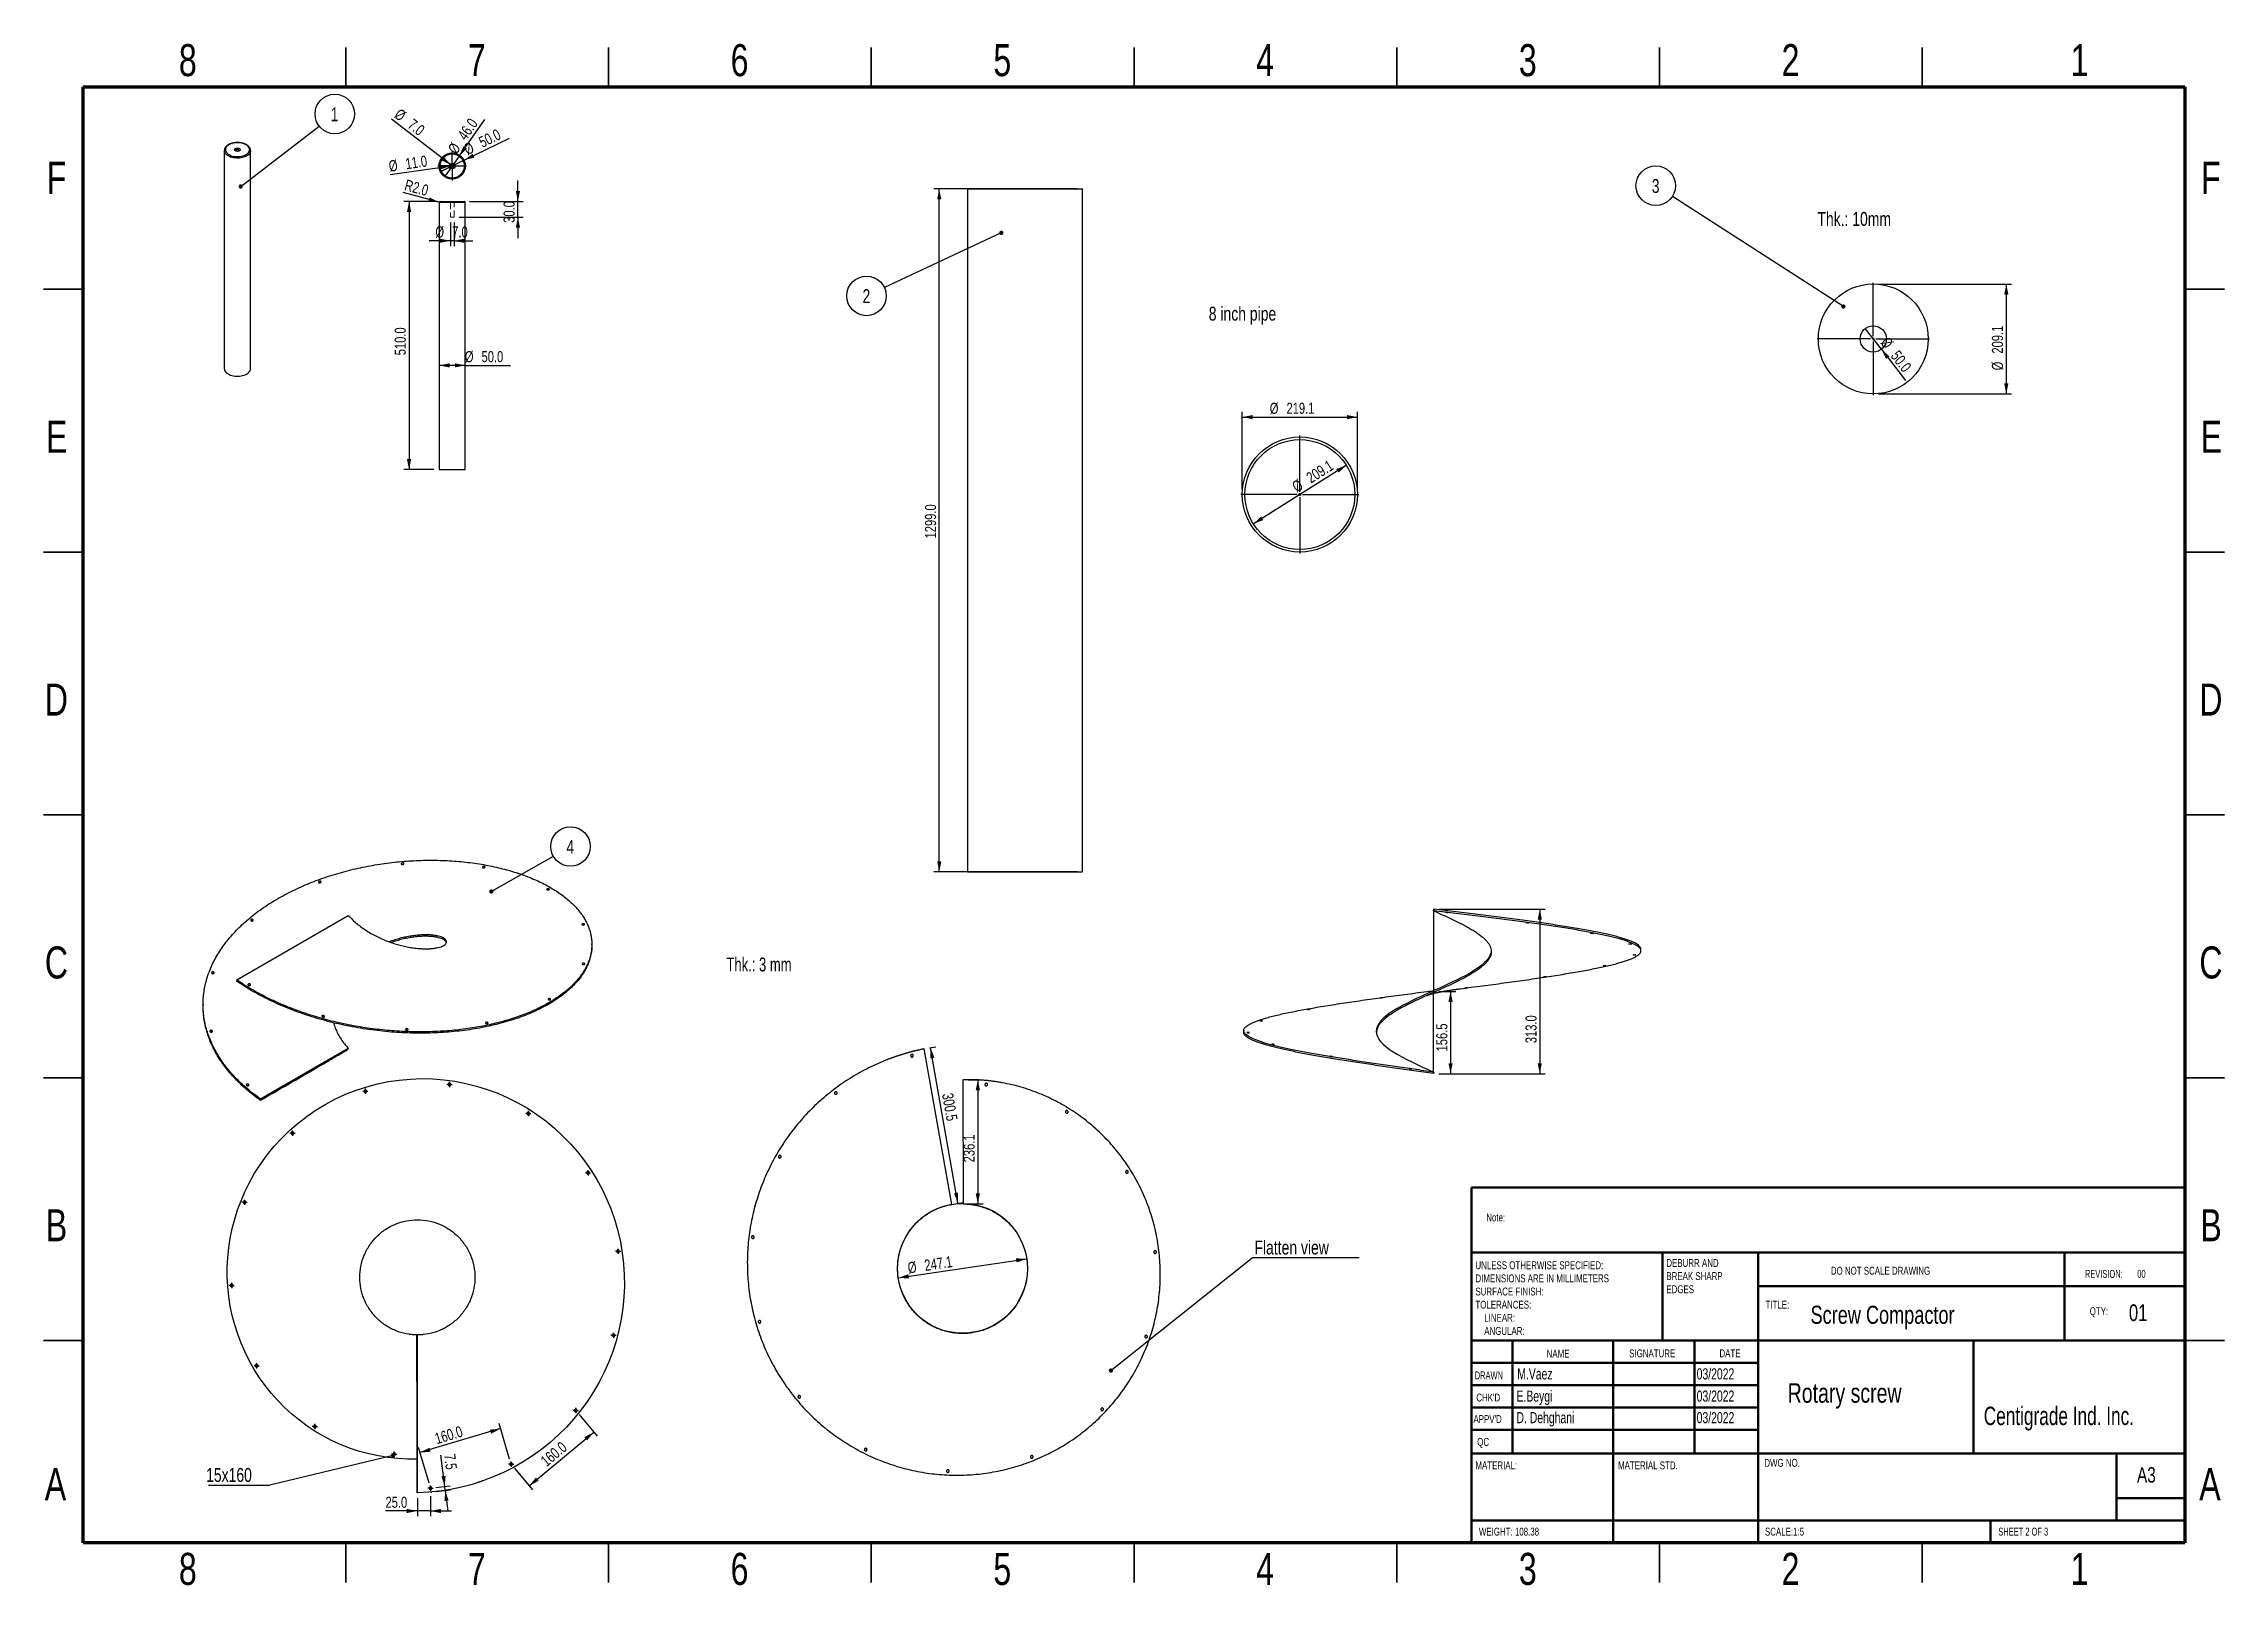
# Model space of a CAD drawing. Header units: millimetres. Extents: x 12 to 2088, y 10 to 1476.
import ezdxf

# ---------------------------------------------------------------- set-up
doc = ezdxf.new("R2010")
doc.units = ezdxf.units.MM
doc.header["$LTSCALE"] = 5
doc.header["$PDSIZE"] = -1
doc.linetypes.add('HIDDEN', pattern=[1.905, 1.27, -0.635])
doc.layers.add('SHEET', color=179, linetype='Continuous')
doc.styles.add('SLDTEXTSTYLE0', font='TXT', dxfattribs={"width": 0.75})
doc.styles.add('SLDTEXTSTYLE1', font='TXT', dxfattribs={"width": 0.686449})
doc.styles.add('SLDTEXTSTYLE2', font='TXT', dxfattribs={"width": 0.652778})
doc.styles.add('SLDTEXTSTYLE3', font='TXT', dxfattribs={"width": 0.6875})
doc.styles.add('SLDTEXTSTYLE4', font='TXT', dxfattribs={"width": 0.7})
doc.dimstyles.new('SLDDIMSTYLE0', dxfattribs={"dimtxt": 0.18, "dimasz": 4, "dimexe": 0, "dimexo": 0.0625, "dimgap": 0, "dimtad": 0, "dimtih": 1, "dimtoh": 1, "dimdec": 0, "dimrnd": 1e-09, "dimzin": 0, "dimdsep": 46, "dimtxsty": 'Standard', "dimblk1": 'DOT', "dimblk2": 'DOT', "dimsah": 1, "dimcen": 0.09, "dimadec": 0, "dimazin": 0, "dimtfac": 4, "dimtdec": 0, "dimtofl": 0, "dimtmove": 0, "dimatfit": 3, "dimldrblk": 'DOT', "dimfxl": 1, "dimfrac": 2, "dimtolj": 1, "dimtzin": 0, "dimarcsym": 0})
doc.dimstyles.new('SLDDIMSTYLE1', dxfattribs={"dimtxt": 10.583333, "dimasz": 10, "dimexe": 0, "dimexo": 0.0625, "dimgap": 2.645833, "dimtad": 1, "dimdec": 1, "dimlfac": 2, "dimrnd": 1e-09, "dimzin": 4, "dimdsep": 46, "dimtxsty": 'SLDTEXTSTYLE0', "dimsah": 1, "dimcen": 0.09, "dimadec": 0, "dimazin": 1, "dimtfac": 1, "dimtdec": 1, "dimtofl": 0, "dimtmove": 0, "dimatfit": 3, "dimfxl": 1, "dimfrac": 2, "dimtolj": 1, "dimtzin": 12, "dimarcsym": 0})
doc.dimstyles.new('SLDDIMSTYLE2', dxfattribs={"dimtxt": 10.583333, "dimasz": 10, "dimexe": 0, "dimexo": 0.0625, "dimgap": 2.645833, "dimtad": 1, "dimdec": 1, "dimlfac": 2, "dimrnd": 1e-09, "dimzin": 4, "dimdsep": 46, "dimtxsty": 'SLDTEXTSTYLE0', "dimsah": 1, "dimcen": 0.09, "dimadec": 0, "dimazin": 1, "dimtfac": 1, "dimtdec": 1, "dimtmove": 0, "dimatfit": 0, "dimfxl": 1, "dimfrac": 2, "dimtolj": 1, "dimtzin": 12, "dimarcsym": 0})
doc.dimstyles.new('SLDDIMSTYLE3', dxfattribs={"dimtxt": 10.583333, "dimasz": 10, "dimexe": 0, "dimexo": 0.0625, "dimgap": 2.645833, "dimtad": 1, "dimdec": 1, "dimlfac": 2, "dimrnd": 1e-09, "dimzin": 4, "dimdsep": 46, "dimtxsty": 'SLDTEXTSTYLE0', "dimsah": 1, "dimcen": 0, "dimadec": 0, "dimazin": 1, "dimtfac": 1, "dimtdec": 1, "dimtofl": 0, "dimtmove": 0, "dimatfit": 3, "dimfxl": 1, "dimfrac": 2, "dimtolj": 1, "dimtzin": 12, "dimarcsym": 0})
doc.dimstyles.new('SLDDIMSTYLE4', dxfattribs={"dimtxt": 10.583333, "dimasz": 10, "dimexe": 0, "dimexo": 0.0625, "dimgap": 2.645833, "dimtad": 1, "dimdec": 1, "dimlfac": 2, "dimrnd": 1e-09, "dimzin": 4, "dimdsep": 46, "dimtxsty": 'SLDTEXTSTYLE0', "dimblk1": 'NONE', "dimsah": 1, "dimcen": 0, "dimadec": 0, "dimazin": 1, "dimtfac": 1, "dimtdec": 1, "dimtmove": 0, "dimatfit": 3, "dimldrblk": 'NONE', "dimfxl": 1, "dimfrac": 2, "dimtolj": 1, "dimtzin": 12, "dimarcsym": 0})
doc.dimstyles.new('SLDDIMSTYLE5', dxfattribs={"dimtxt": 10.583333, "dimasz": 10, "dimexe": 0, "dimexo": 0.0625, "dimgap": 2.645833, "dimtad": 1, "dimdec": 1, "dimlfac": 2, "dimrnd": 1e-09, "dimzin": 12, "dimdsep": 46, "dimtxsty": 'SLDTEXTSTYLE0', "dimsah": 1, "dimcen": 0.09, "dimadec": 0, "dimazin": 3, "dimtfac": 1, "dimtdec": 1, "dimtofl": 0, "dimtmove": 0, "dimatfit": 3, "dimfxl": 1, "dimfrac": 2, "dimtolj": 1, "dimtzin": 12, "dimarcsym": 0})
doc.dimstyles.new('SLDDIMSTYLE6', dxfattribs={"dimtxt": 10.583333, "dimasz": 10, "dimexe": 0, "dimexo": 0.0625, "dimgap": 2.645833, "dimtad": 1, "dimdec": 1, "dimlfac": 2, "dimrnd": 1e-09, "dimzin": 12, "dimdsep": 46, "dimtxsty": 'SLDTEXTSTYLE0', "dimsah": 1, "dimcen": 0, "dimadec": 0, "dimazin": 3, "dimtfac": 1, "dimtdec": 1, "dimtmove": 0, "dimatfit": 3, "dimfxl": 1, "dimfrac": 2, "dimtolj": 1, "dimtzin": 12, "dimarcsym": 0})
doc.dimstyles.new('SLDDIMSTYLE7', dxfattribs={"dimtxt": 10.583333, "dimasz": 10, "dimexe": 0, "dimexo": 0.0625, "dimgap": 2.645833, "dimtad": 1, "dimdec": 1, "dimlfac": 2, "dimrnd": 1e-09, "dimzin": 12, "dimdsep": 46, "dimtxsty": 'SLDTEXTSTYLE0', "dimsah": 1, "dimcen": 0.09, "dimadec": 0, "dimazin": 3, "dimtfac": 1, "dimtdec": 1, "dimtmove": 0, "dimatfit": 0, "dimfxl": 1, "dimfrac": 2, "dimtolj": 1, "dimtzin": 12, "dimarcsym": 0})

msp = doc.modelspace()

# ---------------------------------------------------------------- texts
at = {"color": 7, "linetype": 'Continuous', "lineweight": 0}
for s, insert, char_height, attachment_point, style in [('8', (149.693, 1475.568), 30.48, 2, 'SLDTEXTSTYLE0'), ('7', (424.693, 1475.568), 30.48, 2, 'SLDTEXTSTYLE0'), ('6', (674.693, 1475.568), 30.48, 2, 'SLDTEXTSTYLE0'), ('5', (924.693, 1475.568), 30.48, 2, 'SLDTEXTSTYLE0'), ('4', (1174.693, 1475.568), 30.48, 2, 'SLDTEXTSTYLE0'), ('3', (1424.693, 1475.568), 30.48, 2, 'SLDTEXTSTYLE0'), ('2', (1674.693, 1475.568), 30.48, 2, 'SLDTEXTSTYLE0'), ('1', (1949.693, 1475.568), 30.48, 2, 'SLDTEXTSTYLE0'), ('F', (24.683, 1363.628), 30.48, 2, 'SLDTEXTSTYLE0'), ('F', (2074.683, 1363.628), 30.48, 2, 'SLDTEXTSTYLE0'), ('E', (25.053, 1117.378), 30.48, 2, 'SLDTEXTSTYLE0'), ('E', (2075.053, 1117.378), 30.48, 2, 'SLDTEXTSTYLE0'), ('D', (24.651, 867.378), 30.48, 2, 'SLDTEXTSTYLE0'), ('D', (2074.651, 867.378), 30.48, 2, 'SLDTEXTSTYLE0'), ('C', (24.683, 617.378), 30.48, 2, 'SLDTEXTSTYLE0'), ('C', (2074.683, 617.378), 30.48, 2, 'SLDTEXTSTYLE0'), ('B', (24.767, 367.378), 30.48, 2, 'SLDTEXTSTYLE0'), ('Note:', (1385.161, 363.331), 7.5, 1, 'SLDTEXTSTYLE0'), ('B', (2074.767, 367.378), 30.48, 2, 'SLDTEXTSTYLE0'), ('DO NOT SCALE DRAWING', (1713.073, 312.665), 7.5, 1, 'SLDTEXTSTYLE0'), ('REVISION:       00', (1954.774, 309.674), 7.5, 1, 'SLDTEXTSTYLE2'), ('TITLE:', (1650.888, 280.356), 7.5, 1, 'SLDTEXTSTYLE0'), ('QTY:', (1959.379, 274.181), 7.5, 1, 'SLDTEXTSTYLE0'), ('NAME', (1442.611, 233.757), 7.5, 1, 'SLDTEXTSTYLE0'), ('SIGNATURE', (1521.168, 234.059), 7.5, 1, 'SLDTEXTSTYLE0'), ('DATE', (1607.074, 234.131), 7.5, 1, 'SLDTEXTSTYLE0'), ('DRAWN', (1374.217, 213.174), 7.5, 1, 'SLDTEXTSTYLE1'), ('M.Vaez', (1414.678, 216.096), 10.5833, 1, 'SLDTEXTSTYLE4'), ('03/2022', (1585.369, 216.096), 10.5833, 1, 'SLDTEXTSTYLE4'), ("CHK'D", (1375.696, 192.059), 7.5, 1, 'SLDTEXTSTYLE0'), ('E.Beygi', (1413.972, 194.981), 10.5833, 1, 'SLDTEXTSTYLE4'), ("APPV'D", (1373.009, 171.579), 7.5, 1, 'SLDTEXTSTYLE0'), ('D. Dehghani', (1413.936, 174.501), 10.58333, 1, 'SLDTEXTSTYLE4'), ('Centigrade Ind. Inc.', (1858.538, 179.617), 17.5, 1, 'SLDTEXTSTYLE4'), ('QC', (1376.62, 149.829), 7.5, 1, 'SLDTEXTSTYLE0'), ('MATERIAL:', (1374.876, 127.523), 7.5, 1, 'SLDTEXTSTYLE0'), ('MATERIAL STD.', (1510.569, 127.523), 7.5, 1, 'SLDTEXTSTYLE0'), ('DWG NO.', (1649.765, 129.93), 7.5, 1, 'SLDTEXTSTYLE0'), ('A', (23.783, 121.128), 30.48, 2, 'SLDTEXTSTYLE0'), ('A3', (2004.356, 122.032), 14.5521, 1, 'SLDTEXTSTYLE0'), ('A', (2073.783, 121.128), 30.48, 2, 'SLDTEXTSTYLE0'), ('WEIGHT: 108.38', (1378.209, 64.493), 7.493, 1, 'SLDTEXTSTYLE0'), ('SCALE:1:5', (1650.37, 64.5), 7.5, 1, 'SLDTEXTSTYLE0'), ('SHEET 2 OF 3', (1872.391, 64.5), 7.5, 1, 'SLDTEXTSTYLE3'), ('8', (149.693, 40.568), 30.48, 2, 'SLDTEXTSTYLE0'), ('7', (424.693, 40.568), 30.48, 2, 'SLDTEXTSTYLE0'), ('6', (674.693, 40.568), 30.48, 2, 'SLDTEXTSTYLE0'), ('5', (924.693, 40.568), 30.48, 2, 'SLDTEXTSTYLE0'), ('4', (1174.693, 40.568), 30.48, 2, 'SLDTEXTSTYLE0'), ('3', (1424.693, 40.568), 30.48, 2, 'SLDTEXTSTYLE0'), ('2', (1674.693, 40.568), 30.48, 2, 'SLDTEXTSTYLE0'), ('1', (1949.693, 40.568), 30.48, 2, 'SLDTEXTSTYLE0')]:
    msp.add_mtext(s, dxfattribs=dict(at, insert=insert, char_height=char_height, attachment_point=attachment_point, style=style))
at = {"layer": 'SHEET', "attachment_point": 1}
for s, insert, char_height, style in [('Thk.: 10mm', (1700.257, 1315.911), 13.2292, 'SLDTEXTSTYLE0'), ('8 inch pipe', (1121.137, 1225.789), 13.22917, 'SLDTEXTSTYLE0'), ('Thk.: 3 mm', (662.248, 606.794), 13.2292, 'SLDTEXTSTYLE4'), ('Screw Compactor', (1693.727, 275.608), 17.19792, 'SLDTEXTSTYLE0'), ('01', (1996.634, 276.923), 15.875, 'SLDTEXTSTYLE0'), ('03/2022', (1585.369, 194.981), 10.5833, 'SLDTEXTSTYLE4'), ('Rotary screw', (1671.99, 201.902), 18.52083, 'SLDTEXTSTYLE0'), ('03/2022', (1585.369, 174.501), 10.5833, 'SLDTEXTSTYLE4')]:
    msp.add_mtext(s, dxfattribs=dict(at, insert=insert, char_height=char_height, style=style))

# ---------------------------------------------------------------- blocks, each defined once
blk = doc.blocks.new('SW_NOTE_0')
at = {"color": 0, "linetype": 'Continuous', "lineweight": 0, "char_height": 7.5, "attachment_point": 1, "style": 'SLDTEXTSTYLE0'}
for s, insert in [('UNLESS OTHERWISE SPECIFIED:', (0, 9.7)), ('SURFACE FINISH:', (0, -15.3)), ('DIMENSIONS ARE IN MILLIMETERS', (0, -2.8)), ('TOLERANCES:', (0, -27.8)), ('LINEAR:', (8.4, -40.3)), ('ANGULAR:', (8.4, -52.8))]:
    blk.add_mtext(s, dxfattribs=dict(at, insert=insert))
blk = doc.blocks.new('SW_NOTE_0_1')
at = {"color": 0, "linetype": 'Continuous', "lineweight": 0, "char_height": 7.5, "attachment_point": 1, "style": 'SLDTEXTSTYLE0'}
for s, insert in [('DEBURR AND', (0, 9.7)), ('BREAK SHARP', (0, -2.8)), ('EDGES', (0, -15.3))]:
    blk.add_mtext(s, dxfattribs=dict(at, insert=insert))
blk = doc.blocks.new('SW_NOTE_0_2')
at = {"layer": 'SHEET', "color": 0}
blk.add_circle((14.9, 11.5), 18.8, dxfattribs=at)
at = {"layer": 'SHEET', "color": 0, "insert": (14.7, 17.8), "char_height": 13.2, "attachment_point": 2, "style": 'SLDTEXTSTYLE0'}
blk.add_mtext('1', dxfattribs=at)
blk = doc.blocks.new('_Dot')
at = {"color": 0, "linetype": 'ByBlock', "lineweight": -2}
blk.add_line((-0.5, 0), (-1, 0), dxfattribs=at)
at = {"color": 0, "linetype": 'ByBlock', "const_width": 0.5}
blk.add_lwpolyline([(-0.25, 0, 1), (0.25, 0, 1)], format="xyb", close=True, dxfattribs=at)
blk = doc.blocks.new('_D')
at = {"layer": 'SHEET'}
for p, q in [((384.8, 1325.9), (355.2, 1325.9)), ((360.2, 1325.9), (360.2, 1070.9)), ((383.8, 1070.9), (355.2, 1070.9))]:
    blk.add_line(p, q, dxfattribs=at)
for points in [[(360.2, 1325.9), (358.2, 1315.9), (362.2, 1315.9)], [(360.2, 1070.9), (362.2, 1080.9), (358.2, 1080.9)]]:
    blk.add_solid(points, dxfattribs=at)
at = {"layer": 'SHEET', "insert": (346.5, 1179.6), "char_height": 10.58, "attachment_point": 1, "rotation": 90, "style": 'SLDTEXTSTYLE0'}
blk.add_mtext('510.0', dxfattribs=at)
blk = doc.blocks.new('_D_1')
at = {"layer": 'SHEET'}
for q in [(388.8, 1170), (456.6, 1170)]:
    blk.add_line((413.8, 1170), q, dxfattribs=at)
for points in [[(388.8, 1170), (398.8, 1168), (398.8, 1172)], [(413.8, 1170), (403.8, 1172), (403.8, 1168)]]:
    blk.add_solid(points, dxfattribs=at)
at = {"layer": 'SHEET', "char_height": 10.58, "attachment_point": 1, "style": 'SLDTEXTSTYLE0'}
for s, insert in [('%%c', (413.3, 1183.6)), ('50.0', (429.2, 1183.6))]:
    blk.add_mtext(s, dxfattribs=dict(at, insert=insert))
blk = doc.blocks.new('_D_2')
at = {"layer": 'SHEET'}
for p, q in [((463.8, 1325.9), (463.8, 1345.9)), ((408, 1310.9), (468.8, 1310.9)), ((417.8, 1325.9), (468.8, 1325.9)), ((463.8, 1310.9), (463.8, 1325.9)), ((463.8, 1310.9), (463.8, 1290.9))]:
    blk.add_line(p, q, dxfattribs=at)
for points in [[(463.8, 1325.9), (465.8, 1335.9), (461.8, 1335.9)], [(463.8, 1310.9), (461.8, 1300.9), (465.8, 1300.9)]]:
    blk.add_solid(points, dxfattribs=at)
at = {"layer": 'SHEET', "insert": (450.1, 1305.6), "char_height": 10.58, "attachment_point": 1, "rotation": 90, "style": 'SLDTEXTSTYLE0'}
blk.add_mtext('30.0', dxfattribs=at)
blk = doc.blocks.new('_D_3')
at = {"layer": 'SHEET'}
for p, q in [((399.5, 1288.5), (379.5, 1288.5)), ((399.5, 1305.9), (399.5, 1283.5)), ((403, 1288.5), (399.5, 1288.5)), ((403, 1305.9), (403, 1283.5)), ((403, 1288.5), (420.8, 1288.5))]:
    blk.add_line(p, q, dxfattribs=at)
for points in [[(399.5, 1288.5), (389.5, 1290.5), (389.5, 1286.5)], [(403, 1288.5), (413, 1286.5), (413, 1290.5)]]:
    blk.add_solid(points, dxfattribs=at)
at = {"layer": 'SHEET', "char_height": 10.58, "attachment_point": 1, "style": 'SLDTEXTSTYLE0'}
for s, insert in [('%%c', (385.3, 1302.2)), ('7.0', (401.3, 1302.2))]:
    blk.add_mtext(s, dxfattribs=dict(at, insert=insert))
blk = doc.blocks.new('_D_4')
at = {"layer": 'SHEET'}
for q in [(354.5, 1334.3), (389.8, 1324.9)]:
    blk.add_line((388.8, 1325.1), q, dxfattribs=at)
blk.add_solid([(388.8, 1325.1), (379.7, 1329.7), (378.6, 1325.8)], dxfattribs=at)
at = {"layer": 'SHEET', "insert": (357.9, 1347), "char_height": 10.58, "attachment_point": 1, "rotation": 345, "style": 'SLDTEXTSTYLE0'}
blk.add_mtext('R2.0', dxfattribs=at)
blk = doc.blocks.new('_D_5')
at = {"layer": 'SHEET'}
for q in [(432.4, 1403.9), (394.6, 1350.2)]:
    blk.add_line((407.9, 1369), q, dxfattribs=at)
blk.add_solid([(407.9, 1369), (415.3, 1376.1), (412, 1378.4)], dxfattribs=at)
at = {"layer": 'SHEET', "char_height": 10.58, "attachment_point": 1, "rotation": 54.8849, "style": 'SLDTEXTSTYLE0'}
for s, insert in [('46.0', (405.7, 1389.2)), ('%%c', (396.5, 1376.1))]:
    blk.add_mtext(s, dxfattribs=dict(at, insert=insert))
blk = doc.blocks.new('_None')
blk = doc.blocks.new('_D_6')
at = {"layer": 'SHEET'}
for q in [(455.9, 1386.2), (390, 1354.2)]:
    blk.add_line((412.5, 1365.1), q, dxfattribs=at)
blk.add_solid([(412.5, 1365.1), (422.4, 1367.7), (420.6, 1371.3)], dxfattribs=at)
at = {"layer": 'SHEET', "char_height": 10.58, "attachment_point": 1, "rotation": 25.9072, "style": 'SLDTEXTSTYLE0'}
for s, insert in [('50.0', (425.4, 1386.3)), ('%%c', (411.1, 1379.3))]:
    blk.add_mtext(s, dxfattribs=dict(at, insert=insert))
blk = doc.blocks.new('_D_7')
at = {"layer": 'SHEET'}
for q in [(343.6, 1404.3), (402.6, 1358.6)]:
    blk.add_line((399.9, 1360.7), q, dxfattribs=at)
blk.add_solid([(399.9, 1360.7), (393.2, 1368.4), (390.7, 1365.2)], dxfattribs=at)
at = {"layer": 'SHEET', "char_height": 10.58, "attachment_point": 1, "rotation": 322.2813, "style": 'SLDTEXTSTYLE0'}
for s, insert in [('%%c', (351.8, 1415)), ('7.0', (364.5, 1405.2))]:
    blk.add_mtext(s, dxfattribs=dict(at, insert=insert))
blk = doc.blocks.new('_D_8')
at = {"layer": 'SHEET'}
for q in [(342.1, 1351.3), (404, 1360)]:
    blk.add_line((398.5, 1359.3), q, dxfattribs=at)
blk.add_solid([(398.5, 1359.3), (388.4, 1359.8), (388.9, 1355.9)], dxfattribs=at)
at = {"layer": 'SHEET', "char_height": 10.58, "attachment_point": 1, "rotation": 7.9926, "style": 'SLDTEXTSTYLE0'}
for s, insert in [('11.0', (356.1, 1366.9)), ('%%c', (340.3, 1364.6))]:
    blk.add_mtext(s, dxfattribs=dict(at, insert=insert))
blk = doc.blocks.new('SW_CENTERMARKSYMBOL_0')
at = {"layer": 'SHEET', "color": 0}
for p, q in [((-2.5, 0), (-13.75, 0)), ((0, 0), (-1.25, 0)), ((0, 2.5), (0, 13.75)), ((0, 0), (0, 1.25)), ((0, 0), (0, -1.25)), ((0, 0), (1.25, 0)), ((2.5, 0), (13.75, 0)), ((0, -2.5), (0, -13.75))]:
    blk.add_line(p, q, dxfattribs=at)
blk = doc.blocks.new('_D_9')
at = {"layer": 'SHEET'}
for p, q in [((996.1, 1337.8), (859.7, 1337.8)), ((864.7, 688.3), (864.7, 1337.8)), ((996.1, 688.3), (859.7, 688.3))]:
    blk.add_line(p, q, dxfattribs=at)
for points in [[(864.7, 1337.8), (862.7, 1327.8), (866.7, 1327.8)], [(864.7, 688.3), (866.7, 698.3), (862.7, 698.3)]]:
    blk.add_solid(points, dxfattribs=at)
at = {"layer": 'SHEET', "insert": (851.1, 1005.4), "char_height": 10.58, "attachment_point": 1, "rotation": 90, "style": 'SLDTEXTSTYLE0'}
blk.add_mtext('1299.0', dxfattribs=at)
blk = doc.blocks.new('SW_NOTE_0_3')
at = {"layer": 'SHEET', "color": 0}
blk.add_circle((-17, -8), 18.8, dxfattribs=at)
at = {"layer": 'SHEET', "color": 0, "insert": (-17.1, -1.6), "char_height": 13.2, "attachment_point": 2, "style": 'SLDTEXTSTYLE0'}
blk.add_mtext('2', dxfattribs=at)
blk = doc.blocks.new('_D_10')
at = {"layer": 'SHEET'}
for p, q in [((1153, 1052.2), (1153, 1125.8)), ((1153, 1120.8), (1262.6, 1120.8)), ((1262.6, 1052.2), (1262.6, 1125.8))]:
    blk.add_line(p, q, dxfattribs=at)
for points in [[(1153, 1120.8), (1163, 1118.8), (1163, 1122.8)], [(1262.6, 1120.8), (1252.6, 1122.8), (1252.6, 1118.8)]]:
    blk.add_solid(points, dxfattribs=at)
at = {"layer": 'SHEET', "char_height": 10.58, "attachment_point": 1, "style": 'SLDTEXTSTYLE0'}
for s, insert in [('%%c', (1179.2, 1134.5)), ('219.1', (1195.1, 1134.5))]:
    blk.add_mtext(s, dxfattribs=dict(at, insert=insert))
blk = doc.blocks.new('_D_11')
at = {"layer": 'SHEET'}
blk.add_line((1252.1, 1075), (1163.6, 1019.3), dxfattribs=at)
for points in [[(1252.1, 1075), (1242.5, 1071.4), (1244.7, 1068)], [(1163.6, 1019.3), (1173.1, 1022.9), (1171, 1026.3)]]:
    blk.add_solid(points, dxfattribs=at)
at = {"layer": 'SHEET', "char_height": 10.58, "attachment_point": 1, "rotation": 32.1973, "style": 'SLDTEXTSTYLE0'}
for s, insert in [('209.1', (1212.7, 1066.4)), ('%%c', (1199.2, 1057.8))]:
    blk.add_mtext(s, dxfattribs=dict(at, insert=insert))
blk = doc.blocks.new('SW_CENTERMARKSYMBOL_1')
at = {"layer": 'SHEET', "color": 0}
for p, q in [((0, 2.5), (0, 56.025)), ((-2.5, 0), (-56.025, 0)), ((0, 0), (-1.25, 0)), ((0, 0), (0, 1.25)), ((0, 0), (0, -1.25)), ((0, 0), (1.25, 0)), ((2.5, 0), (56.025, 0)), ((0, -2.5), (0, -56.025))]:
    blk.add_line(p, q, dxfattribs=at)
blk = doc.blocks.new('SW_CENTERMARKSYMBOL_2')
at = {"layer": 'SHEET', "color": 0}
for p, q in [((0, 2.5), (0, 56.025)), ((-2.5, 0), (-56.025, 0)), ((0, 0), (-1.25, 0)), ((0, 0), (0, 1.25)), ((0, 0), (0, -1.25)), ((0, 0), (1.25, 0)), ((2.5, 0), (56.025, 0)), ((0, -2.5), (0, -56.025))]:
    blk.add_line(p, q, dxfattribs=at)
blk = doc.blocks.new('_D_12')
at = {"layer": 'SHEET'}
for p, q in [((1758.4, 1247.4), (1885, 1247.4)), ((1880, 1247.4), (1880, 1142.9)), ((1758.4, 1142.9), (1885, 1142.9))]:
    blk.add_line(p, q, dxfattribs=at)
for points in [[(1880, 1247.4), (1878, 1237.4), (1882, 1237.4)], [(1880, 1142.9), (1882, 1152.9), (1878, 1152.9)]]:
    blk.add_solid(points, dxfattribs=at)
at = {"layer": 'SHEET', "char_height": 10.58, "attachment_point": 1, "rotation": 90, "style": 'SLDTEXTSTYLE0'}
for s, insert in [('209.1', (1866.3, 1181.2)), ('%%c', (1866.3, 1165.3))]:
    blk.add_mtext(s, dxfattribs=dict(at, insert=insert))
blk = doc.blocks.new('_D_13')
at = {"layer": 'SHEET'}
for q in [(1745.8, 1205), (1784.1, 1155.6)]:
    blk.add_line((1761.1, 1185.3), q, dxfattribs=at)
blk.add_solid([(1761.1, 1185.3), (1765.6, 1176.1), (1768.8, 1178.6)], dxfattribs=at)
at = {"layer": 'SHEET', "char_height": 10.58, "attachment_point": 1, "rotation": 307.7241, "style": 'SLDTEXTSTYLE0'}
for s, insert in [('%%c', (1768.1, 1198)), ('50.0', (1777.8, 1185.3))]:
    blk.add_mtext(s, dxfattribs=dict(at, insert=insert))
blk = doc.blocks.new('SW_NOTE_0_4')
at = {"layer": 'SHEET', "color": 0}
blk.add_circle((-15.8, 10.2), 18.8, dxfattribs=at)
at = {"layer": 'SHEET', "color": 0, "insert": (-15.9, 16.5), "char_height": 13.2, "attachment_point": 2, "style": 'SLDTEXTSTYLE0'}
blk.add_mtext('3', dxfattribs=at)
blk = doc.blocks.new('SW_CENTERMARKSYMBOL_3')
at = {"layer": 'SHEET', "color": 0}
for p, q in [((0, 2.5), (0, 53.525)), ((-2.5, 0), (-53.525, 0)), ((0, 0), (-1.25, 0)), ((0, 0), (0, 1.25)), ((0, 0), (0, -1.25)), ((0, 0), (1.25, 0)), ((2.5, 0), (53.525, 0)), ((0, -2.5), (0, -53.525))]:
    blk.add_line(p, q, dxfattribs=at)
blk = doc.blocks.new('SW_CENTERMARKSYMBOL_4')
at = {"layer": 'SHEET', "color": 0}
for p, q in [((0, 2.5), (0, 53.525)), ((-2.5, 0), (-53.525, 0)), ((0, 0), (-1.25, 0)), ((0, 0), (0, 1.25)), ((0, 0), (0, -1.25)), ((0, 0), (1.25, 0)), ((2.5, 0), (53.525, 0)), ((0, -2.5), (0, -53.525))]:
    blk.add_line(p, q, dxfattribs=at)
blk = doc.blocks.new('SW_NOTE_0_5')
at = {"layer": 'SHEET', "color": 0}
blk.add_circle((16.3, 9.3), 18.8, dxfattribs=at)
at = {"layer": 'SHEET', "color": 0, "insert": (16.2, 15.6), "char_height": 13.2, "attachment_point": 2, "style": 'SLDTEXTSTYLE0'}
blk.add_mtext('4', dxfattribs=at)
blk = doc.blocks.new('_D_14')
at = {"layer": 'SHEET'}
blk.add_line((825.7, 302.1), (947.9, 320.2), dxfattribs=at)
for points in [[(947.9, 320.2), (937.7, 320.7), (938.3, 316.8)], [(825.7, 302.1), (835.9, 301.6), (835.3, 305.6)]]:
    blk.add_solid(points, dxfattribs=at)
at = {"layer": 'SHEET', "char_height": 10.58, "attachment_point": 1, "rotation": 8.4272, "style": 'SLDTEXTSTYLE0'}
for s, insert in [('%%c', (834, 316.7)), ('247.1', (849.9, 319.1))]:
    blk.add_mtext(s, dxfattribs=dict(at, insert=insert))
blk = doc.blocks.new('_D_15')
at = {"layer": 'SHEET'}
for p, q in [((892.2, 490.6), (906.4, 490.6)), ((901.4, 490.6), (901.4, 372.5)), ((892.4, 372.5), (906.4, 372.5))]:
    blk.add_line(p, q, dxfattribs=at)
for points in [[(901.4, 490.6), (899.4, 480.6), (903.4, 480.6)], [(901.4, 372.5), (903.4, 382.5), (899.4, 382.5)]]:
    blk.add_solid(points, dxfattribs=at)
at = {"layer": 'SHEET', "insert": (887.8, 412), "char_height": 10.58, "attachment_point": 1, "rotation": 90, "style": 'SLDTEXTSTYLE0'}
blk.add_mtext('236.1', dxfattribs=at)
blk = doc.blocks.new('_D_16')
at = {"layer": 'SHEET'}
for p, q in [((855.4, 520.8), (861.3, 521.9)), ((882.5, 373.1), (856.4, 521)), ((881.5, 372.9), (887.4, 373.9))]:
    blk.add_line(p, q, dxfattribs=at)
for points in [[(856.4, 521), (856.1, 510.8), (860.1, 511.5)], [(882.5, 373.1), (882.7, 383.3), (878.8, 382.6)]]:
    blk.add_solid(points, dxfattribs=at)
at = {"layer": 'SHEET', "insert": (877.7, 478.6), "char_height": 10.58, "attachment_point": 1, "rotation": 280.0225, "style": 'SLDTEXTSTYLE0'}
blk.add_mtext('300.5', dxfattribs=at)
blk = doc.blocks.new('SW_NOTE_0_6')
at = {"layer": 'SHEET', "color": 0}
blk.add_line((101.6, 0), (0, 0), dxfattribs=at)
at = {"layer": 'SHEET', "color": 0, "insert": (2.1, 16.3), "char_height": 13.229, "attachment_point": 1, "style": 'SLDTEXTSTYLE0'}
blk.add_mtext('Flatten view', dxfattribs=at)
blk = doc.blocks.new('_D_17')
at = {"layer": 'SHEET'}
for p, q in [((1340.2, 574.6), (1356.2, 574.6)), ((1351.2, 574.6), (1351.2, 496.3)), ((1340.1, 496.3), (1356.2, 496.3))]:
    blk.add_line(p, q, dxfattribs=at)
for points in [[(1351.2, 574.6), (1349.2, 564.6), (1353.2, 564.6)], [(1351.2, 496.3), (1353.2, 506.3), (1349.2, 506.3)]]:
    blk.add_solid(points, dxfattribs=at)
at = {"layer": 'SHEET', "insert": (1337.6, 517.5), "char_height": 10.58, "attachment_point": 1, "rotation": 90, "style": 'SLDTEXTSTYLE0'}
blk.add_mtext('156.5', dxfattribs=at)
blk = doc.blocks.new('_D_18')
at = {"layer": 'SHEET'}
for p, q in [((1340.3, 652.8), (1441.1, 652.8)), ((1436.1, 652.8), (1436.1, 496.3)), ((1340.1, 496.3), (1441.1, 496.3))]:
    blk.add_line(p, q, dxfattribs=at)
for points in [[(1436.1, 652.8), (1434.1, 642.8), (1438.1, 642.8)], [(1436.1, 496.3), (1438.1, 506.3), (1434.1, 506.3)]]:
    blk.add_solid(points, dxfattribs=at)
at = {"layer": 'SHEET', "insert": (1422.5, 525.3), "char_height": 10.58, "attachment_point": 1, "rotation": 90, "style": 'SLDTEXTSTYLE0'}
blk.add_mtext('313.0', dxfattribs=at)
blk = doc.blocks.new('_D_19')
at = {"layer": 'SHEET'}
for p, q in [((394.2, 103.7), (390.6, 133.5)), ((385.6, 102.7), (399.2, 104.3)), ((386.1, 99), (399.6, 100.6)), ((394.7, 100), (394.2, 103.7)), ((394.7, 100), (397.1, 80.2))]:
    blk.add_line(p, q, dxfattribs=at)
for points in [[(394.2, 103.7), (395, 113.9), (391, 113.4)], [(394.7, 100), (393.9, 89.8), (397.8, 90.3)]]:
    blk.add_solid(points, dxfattribs=at)
at = {"layer": 'SHEET', "insert": (404.1, 135.2), "char_height": 10.58, "attachment_point": 1, "rotation": 276.932, "style": 'SLDTEXTSTYLE0'}
blk.add_mtext('7.5', dxfattribs=at)
blk = doc.blocks.new('_D_20')
at = {"layer": 'SHEET'}
for p, q in [((447.3, 158.7), (370.6, 135.9)), ((455.9, 129.7), (445.9, 163.5)), ((379.2, 106.9), (369.2, 140.7))]:
    blk.add_line(p, q, dxfattribs=at)
for points in [[(447.3, 158.7), (437.1, 157.7), (438.3, 153.9)], [(370.6, 135.9), (380.8, 136.8), (379.6, 140.6)]]:
    blk.add_solid(points, dxfattribs=at)
at = {"layer": 'SHEET', "insert": (383.7, 154), "char_height": 10.58, "attachment_point": 1, "rotation": 16.5541, "style": 'SLDTEXTSTYLE0'}
blk.add_mtext('160.0', dxfattribs=at)
blk = doc.blocks.new('_D_21')
at = {"layer": 'SHEET'}
for p, q in [((368.1, 92.6), (368.1, 75.4)), ((380.6, 94.6), (380.6, 75.4)), ((368.1, 80.4), (337.8, 80.4)), ((380.6, 80.4), (368.1, 80.4)), ((380.6, 80.4), (400.6, 80.4))]:
    blk.add_line(p, q, dxfattribs=at)
for points in [[(368.1, 80.4), (358.1, 82.4), (358.1, 78.4)], [(380.6, 80.4), (390.6, 78.4), (390.6, 82.4)]]:
    blk.add_solid(points, dxfattribs=at)
at = {"layer": 'SHEET', "insert": (337.8, 94), "char_height": 10.58, "attachment_point": 1, "style": 'SLDTEXTSTYLE0'}
blk.add_mtext('25.0', dxfattribs=at)
blk = doc.blocks.new('_D_22')
at = {"layer": 'SHEET'}
for p, q in [((522, 172.2), (539.2, 151.6)), ((474.5, 104.2), (536, 155.4)), ((460.5, 121), (477.7, 100.4))]:
    blk.add_line(p, q, dxfattribs=at)
for points in [[(536, 155.4), (527, 150.6), (529.6, 147.5)], [(474.5, 104.2), (483.5, 109.1), (480.9, 112.2)]]:
    blk.add_solid(points, dxfattribs=at)
at = {"layer": 'SHEET', "insert": (484.3, 130.2), "char_height": 10.58, "attachment_point": 1, "rotation": 39.7694, "style": 'SLDTEXTSTYLE0'}
blk.add_mtext('160.0', dxfattribs=at)
blk = doc.blocks.new('SW_NOTE_0_7')
at = {"layer": 'SHEET', "color": 0}
blk.add_line((-58.3, 0), (0, 0), dxfattribs=at)
at = {"layer": 'SHEET', "color": 0, "insert": (-60.7, 16.4), "char_height": 13.23, "attachment_point": 1, "style": 'SLDTEXTSTYLE0'}
blk.add_mtext('15x160', dxfattribs=at)
blk = doc.blocks.new('SW_CENTERMARKSYMBOL_5')
at = {"layer": 'SHEET', "color": 0}
for p, q in [((-1.25, 0), (-2.5, 0)), ((0, 0), (-1.25, 0)), ((0, 1.25), (0, 2.5)), ((0, 0), (0, 1.25)), ((0, 0), (0, -1.25)), ((0, 0), (1.25, 0)), ((1.25, 0), (2.5, 0)), ((0, -1.25), (0, -2.5))]:
    blk.add_line(p, q, dxfattribs=at)
blk = doc.blocks.new('SW_CENTERMARKSYMBOL_6')
at = {"layer": 'SHEET', "color": 0}
for p, q in [((-1.25, 0), (-2.5, 0)), ((0, 0), (-1.25, 0)), ((0, 1.25), (0, 2.5)), ((0, 0), (0, 1.25)), ((0, 0), (0, -1.25)), ((0, 0), (1.25, 0)), ((1.25, 0), (2.5, 0)), ((0, -1.25), (0, -2.5))]:
    blk.add_line(p, q, dxfattribs=at)
blk = doc.blocks.new('SW_CENTERMARKSYMBOL_7')
at = {"layer": 'SHEET', "color": 0}
for p, q in [((-1.25, 0), (-2.5, 0)), ((0, 0), (-1.25, 0)), ((0, 1.25), (0, 2.5)), ((0, 0), (0, 1.25)), ((0, 0), (0, -1.25)), ((0, 0), (1.25, 0)), ((1.25, 0), (2.5, 0)), ((0, -1.25), (0, -2.5))]:
    blk.add_line(p, q, dxfattribs=at)
blk = doc.blocks.new('SW_CENTERMARKSYMBOL_8')
at = {"layer": 'SHEET', "color": 0}
for p, q in [((-1.25, 0), (-2.5, 0)), ((0, 0), (-1.25, 0)), ((0, 1.25), (0, 2.5)), ((0, 0), (0, 1.25)), ((0, 0), (0, -1.25)), ((0, 0), (1.25, 0)), ((1.25, 0), (2.5, 0)), ((0, -1.25), (0, -2.5))]:
    blk.add_line(p, q, dxfattribs=at)
blk = doc.blocks.new('SW_CENTERMARKSYMBOL_9')
at = {"layer": 'SHEET', "color": 0}
for p, q in [((-1.25, 0), (-2.5, 0)), ((0, 0), (-1.25, 0)), ((0, 1.25), (0, 2.5)), ((0, 0), (0, 1.25)), ((0, 0), (0, -1.25)), ((0, 0), (1.25, 0)), ((1.25, 0), (2.5, 0)), ((0, -1.25), (0, -2.5))]:
    blk.add_line(p, q, dxfattribs=at)
blk = doc.blocks.new('SW_CENTERMARKSYMBOL_10')
at = {"layer": 'SHEET', "color": 0}
for p, q in [((-1.25, 0), (-2.5, 0)), ((0, 0), (-1.25, 0)), ((0, 1.25), (0, 2.5)), ((0, 0), (0, 1.25)), ((0, 0), (0, -1.25)), ((0, 0), (1.25, 0)), ((1.25, 0), (2.5, 0)), ((0, -1.25), (0, -2.5))]:
    blk.add_line(p, q, dxfattribs=at)
blk = doc.blocks.new('SW_CENTERMARKSYMBOL_11')
at = {"layer": 'SHEET', "color": 0}
for p, q in [((-1.25, 0), (-2.5, 0)), ((0, 0), (-1.25, 0)), ((0, 1.25), (0, 2.5)), ((0, 0), (0, 1.25)), ((0, 0), (0, -1.25)), ((0, 0), (1.25, 0)), ((1.25, 0), (2.5, 0)), ((0, -1.25), (0, -2.5))]:
    blk.add_line(p, q, dxfattribs=at)
blk = doc.blocks.new('SW_CENTERMARKSYMBOL_12')
at = {"layer": 'SHEET', "color": 0}
for p, q in [((-1.25, 0), (-2.5, 0)), ((0, 0), (-1.25, 0)), ((0, 1.25), (0, 2.5)), ((0, 0), (0, 1.25)), ((0, 0), (0, -1.25)), ((0, 0), (1.25, 0)), ((1.25, 0), (2.5, 0)), ((0, -1.25), (0, -2.5))]:
    blk.add_line(p, q, dxfattribs=at)
blk = doc.blocks.new('SW_CENTERMARKSYMBOL_13')
at = {"layer": 'SHEET', "color": 0}
for p, q in [((-1.25, 0), (-2.5, 0)), ((0, 0), (-1.25, 0)), ((0, 1.25), (0, 2.5)), ((0, 0), (0, 1.25)), ((0, 0), (0, -1.25)), ((0, 0), (1.25, 0)), ((1.25, 0), (2.5, 0)), ((0, -1.25), (0, -2.5))]:
    blk.add_line(p, q, dxfattribs=at)
blk = doc.blocks.new('SW_CENTERMARKSYMBOL_14')
at = {"layer": 'SHEET', "color": 0}
for p, q in [((-1.25, 0), (-2.5, 0)), ((0, 0), (-1.25, 0)), ((0, 1.25), (0, 2.5)), ((0, 0), (0, 1.25)), ((0, 0), (0, -1.25)), ((0, 0), (1.25, 0)), ((1.25, 0), (2.5, 0)), ((0, -1.25), (0, -2.5))]:
    blk.add_line(p, q, dxfattribs=at)
blk = doc.blocks.new('SW_CENTERMARKSYMBOL_15')
at = {"layer": 'SHEET', "color": 0}
for p, q in [((-1.25, 0), (-2.5, 0)), ((0, 0), (-1.25, 0)), ((0, 1.25), (0, 2.5)), ((0, 0), (0, 1.25)), ((0, 0), (0, -1.25)), ((0, 0), (1.25, 0)), ((1.25, 0), (2.5, 0)), ((0, -1.25), (0, -2.5))]:
    blk.add_line(p, q, dxfattribs=at)
blk = doc.blocks.new('SW_CENTERMARKSYMBOL_16')
at = {"layer": 'SHEET', "color": 0}
for p, q in [((-1.25, 0), (-2.5, 0)), ((0, 0), (-1.25, 0)), ((0, 1.25), (0, 2.5)), ((0, 0), (0, 1.25)), ((0, 0), (0, -1.25)), ((0, 0), (1.25, 0)), ((1.25, 0), (2.5, 0)), ((0, -1.25), (0, -2.5))]:
    blk.add_line(p, q, dxfattribs=at)
blk = doc.blocks.new('SW_CENTERMARKSYMBOL_17')
at = {"layer": 'SHEET', "color": 0}
for p, q in [((-1.25, 0), (-2.5, 0)), ((0, 0), (-1.25, 0)), ((0, 1.25), (0, 2.5)), ((0, 0), (0, 1.25)), ((0, 0), (0, -1.25)), ((0, 0), (1.25, 0)), ((1.25, 0), (2.5, 0)), ((0, -1.25), (0, -2.5))]:
    blk.add_line(p, q, dxfattribs=at)
blk = doc.blocks.new('SW_CENTERMARKSYMBOL_18')
at = {"layer": 'SHEET', "color": 0}
for p, q in [((-1.25, 0), (-2.5, 0)), ((0, 0), (-1.25, 0)), ((0, 1.25), (0, 2.5)), ((0, 0), (0, 1.25)), ((0, 0), (0, -1.25)), ((0, 0), (1.25, 0)), ((1.25, 0), (2.5, 0)), ((0, -1.25), (0, -2.5))]:
    blk.add_line(p, q, dxfattribs=at)
blk = doc.blocks.new('SW_CENTERMARKSYMBOL_19')
at = {"layer": 'SHEET', "color": 0}
for p, q in [((-1.25, 0), (-2.5, 0)), ((0, 0), (-1.25, 0)), ((0, 1.25), (0, 2.5)), ((0, 0), (0, 1.25)), ((0, 0), (0, -1.25)), ((0, 0), (1.25, 0)), ((1.25, 0), (2.5, 0)), ((0, -1.25), (0, -2.5))]:
    blk.add_line(p, q, dxfattribs=at)
blk = doc.blocks.new('SW_CENTERMARKSYMBOL_20')
at = {"layer": 'SHEET', "color": 0}
for p, q in [((-1.25, 0), (-2.5, 0)), ((0, 0), (-1.25, 0)), ((0, 1.25), (0, 2.5)), ((0, 0), (0, 1.25)), ((0, 0), (0, -1.25)), ((0, 0), (1.25, 0)), ((1.25, 0), (2.5, 0)), ((0, -1.25), (0, -2.5))]:
    blk.add_line(p, q, dxfattribs=at)
blk = doc.blocks.new('SW_CENTERMARKSYMBOL_21')
at = {"layer": 'SHEET', "color": 0}
for p, q in [((-1.25, 0), (-2.5, 0)), ((0, 0), (-1.25, 0)), ((0, 1.25), (0, 2.5)), ((0, 0), (0, 1.25)), ((0, 0), (0, -1.25)), ((0, 0), (1.25, 0)), ((1.25, 0), (2.5, 0)), ((0, -1.25), (0, -2.5))]:
    blk.add_line(p, q, dxfattribs=at)
blk = doc.blocks.new('SW_CENTERMARKSYMBOL_22')
at = {"layer": 'SHEET', "color": 0}
for p, q in [((-1.25, 0), (-2.5, 0)), ((0, 0), (-1.25, 0)), ((0, 1.25), (0, 2.5)), ((0, 0), (0, 1.25)), ((0, 0), (0, -1.25)), ((0, 0), (1.25, 0)), ((1.25, 0), (2.5, 0)), ((0, -1.25), (0, -2.5))]:
    blk.add_line(p, q, dxfattribs=at)
blk = doc.blocks.new('SW_CENTERMARKSYMBOL_23')
at = {"layer": 'SHEET', "color": 0}
for p, q in [((-1.25, 0), (-2.5, 0)), ((0, 0), (-1.25, 0)), ((0, 1.25), (0, 2.5)), ((0, 0), (0, 1.25)), ((0, 0), (0, -1.25)), ((0, 0), (1.25, 0)), ((1.25, 0), (2.5, 0)), ((0, -1.25), (0, -2.5))]:
    blk.add_line(p, q, dxfattribs=at)
blk = doc.blocks.new('SW_CENTERMARKSYMBOL_24')
at = {"layer": 'SHEET', "color": 0}
for p, q in [((-1.25, 0), (-2.5, 0)), ((0, 0), (-1.25, 0)), ((0, 1.25), (0, 2.5)), ((0, 0), (0, 1.25)), ((0, 0), (0, -1.25)), ((0, 0), (1.25, 0)), ((1.25, 0), (2.5, 0)), ((0, -1.25), (0, -2.5))]:
    blk.add_line(p, q, dxfattribs=at)
blk = doc.blocks.new('SW_CENTERMARKSYMBOL_25')
at = {"layer": 'SHEET', "color": 0}
for p, q in [((-1.25, 0), (-2.5, 0)), ((0, 0), (-1.25, 0)), ((0, 1.25), (0, 2.5)), ((0, 0), (0, 1.25)), ((0, 0), (0, -1.25)), ((0, 0), (1.25, 0)), ((1.25, 0), (2.5, 0)), ((0, -1.25), (0, -2.5))]:
    blk.add_line(p, q, dxfattribs=at)
blk = doc.blocks.new('SW_CENTERMARKSYMBOL_26')
at = {"layer": 'SHEET', "color": 0}
for p, q in [((-1.25, 0), (-2.5, 0)), ((0, 0), (-1.25, 0)), ((0, 1.25), (0, 2.5)), ((0, 0), (0, 1.25)), ((0, 0), (0, -1.25)), ((0, 0), (1.25, 0)), ((1.25, 0), (2.5, 0)), ((0, -1.25), (0, -2.5))]:
    blk.add_line(p, q, dxfattribs=at)
blk = doc.blocks.new('SW_CENTERMARKSYMBOL_27')
at = {"layer": 'SHEET', "color": 0}
for p, q in [((-1.25, 0), (-2.5, 0)), ((0, 0), (-1.25, 0)), ((0, 1.25), (0, 2.5)), ((0, 0), (0, 1.25)), ((0, 0), (0, -1.25)), ((0, 0), (1.25, 0)), ((1.25, 0), (2.5, 0)), ((0, -1.25), (0, -2.5))]:
    blk.add_line(p, q, dxfattribs=at)
blk = doc.blocks.new('SW_CENTERMARKSYMBOL_28')
at = {"layer": 'SHEET', "color": 0}
for p, q in [((-1.25, 0), (-2.5, 0)), ((0, 0), (-1.25, 0)), ((0, 1.25), (0, 2.5)), ((0, 0), (0, 1.25)), ((0, 0), (0, -1.25)), ((0, 0), (1.25, 0)), ((1.25, 0), (2.5, 0)), ((0, -1.25), (0, -2.5))]:
    blk.add_line(p, q, dxfattribs=at)
blk = doc.blocks.new('SW_CENTERMARKSYMBOL_29')
at = {"layer": 'SHEET', "color": 0}
for p, q in [((-1.25, 0), (-2.5, 0)), ((0, 0), (-1.25, 0)), ((0, 1.25), (0, 2.5)), ((0, 0), (0, 1.25)), ((0, 0), (0, -1.25)), ((0, 0), (1.25, 0)), ((1.25, 0), (2.5, 0)), ((0, -1.25), (0, -2.5))]:
    blk.add_line(p, q, dxfattribs=at)
blk = doc.blocks.new('SW_CENTERMARKSYMBOL_30')
at = {"layer": 'SHEET', "color": 0}
for p, q in [((-1.25, 0), (-2.5, 0)), ((0, 0), (-1.25, 0)), ((0, 1.25), (0, 2.5)), ((0, 0), (0, 1.25)), ((0, 0), (0, -1.25)), ((0, 0), (1.25, 0)), ((1.25, 0), (2.5, 0)), ((0, -1.25), (0, -2.5))]:
    blk.add_line(p, q, dxfattribs=at)
blk = doc.blocks.new('SW_CENTERMARKSYMBOL_31')
at = {"layer": 'SHEET', "color": 0}
for p, q in [((-1.25, 0), (-2.5, 0)), ((0, 0), (-1.25, 0)), ((0, 1.25), (0, 2.5)), ((0, 0), (0, 1.25)), ((0, 0), (0, -1.25)), ((0, 0), (1.25, 0)), ((1.25, 0), (2.5, 0)), ((0, -1.25), (0, -2.5))]:
    blk.add_line(p, q, dxfattribs=at)
blk = doc.blocks.new('SW_CENTERMARKSYMBOL_32')
at = {"layer": 'SHEET', "color": 0}
for p, q in [((-1.25, 0), (-2.5, 0)), ((0, 0), (-1.25, 0)), ((0, 1.25), (0, 2.5)), ((0, 0), (0, 1.25)), ((0, 0), (0, -1.25)), ((0, 0), (1.25, 0)), ((1.25, 0), (2.5, 0)), ((0, -1.25), (0, -2.5))]:
    blk.add_line(p, q, dxfattribs=at)
blk = doc.blocks.new('SW_CENTERMARKSYMBOL_33')
at = {"layer": 'SHEET', "color": 0}
for p, q in [((-1.25, 0), (-2.5, 0)), ((0, 0), (-1.25, 0)), ((0, 1.25), (0, 2.5)), ((0, 0), (0, 1.25)), ((0, 0), (0, -1.25)), ((0, 0), (1.25, 0)), ((1.25, 0), (2.5, 0)), ((0, -1.25), (0, -2.5))]:
    blk.add_line(p, q, dxfattribs=at)
blk = doc.blocks.new('SW_CENTERMARKSYMBOL_34')
at = {"layer": 'SHEET', "color": 0}
for p, q in [((-1.25, 0), (-2.5, 0)), ((0, 0), (-1.25, 0)), ((0, 1.25), (0, 2.5)), ((0, 0), (0, 1.25)), ((0, 0), (0, -1.25)), ((0, 0), (1.25, 0)), ((1.25, 0), (2.5, 0)), ((0, -1.25), (0, -2.5))]:
    blk.add_line(p, q, dxfattribs=at)

# ---------------------------------------------------------------- dimensions: what is measured, and where the dimension line sits
at = {"layer": 'SHEET'}
for p1, p2, dimstyle, picture, middle in [((402.644, 1358.567), (399.875, 1360.709), 'SLDDIMSTYLE4', '_D_7', (357.091, 1393.799)), ((394.645, 1350.231), (407.875, 1369.045), 'SLDDIMSTYLE4', '_D_5', (420.528, 1387.038)), ((390.016, 1354.177), (412.504, 1365.1), 'SLDDIMSTYLE4', '_D_6', (437.225, 1377.107)), ((403.983, 1360.02), (398.536, 1359.256), 'SLDDIMSTYLE4', '_D_8', (362.67, 1354.22)), ((1745.78, 1205.032), (1761.076, 1185.258), 'SLDDIMSTYLE4', '_D_13', (1771.517, 1171.761)), ((1252.053, 1075.017), (1163.581, 1019.309), 'SLDDIMSTYLE6', '_D_11', (1228.092, 1059.929)), ((825.732, 302.11), (947.931, 320.214), 'SLDDIMSTYLE6', '_D_14', (860.029, 307.191))]:
    dim = msp.add_diameter_dim_2p(p1=p1, p2=p2, dimstyle=dimstyle, dxfattribs=at)
    dim.commit()
    dim.dimension.update_dxf_attribs({"geometry": picture, "text_midpoint": middle, "dimtype": 163})
dim = msp.add_radius_dim(center=(389.76, 1324.88), mpoint=(388.794, 1325.139), dimstyle='SLDDIMSTYLE3', dxfattribs=at)
dim.commit()
dim.dimension.update_dxf_attribs({"geometry": '_D_4', "text_midpoint": (366.764, 1331.042), "dimtype": 164})
for base, p1, p2, angle, dimstyle, picture, middle in [((463.76, 1325.88), (403.01, 1310.88), (412.76, 1325.88), 90, 'SLDDIMSTYLE2', '_D_2', (463.76, 1319.253)), ((864.71, 1337.842), (1001.119, 688.342), (1001.119, 1337.842), 90, 'SLDDIMSTYLE1', '_D_9', (864.71, 1026.935)), ((360.19, 1070.88), (389.76, 1325.88), (388.76, 1070.88), 90, 'SLDDIMSTYLE1', '_D', (360.19, 1197.229)), ((1436.118, 496.345), (1335.282, 652.83), (1335.07, 496.345), 90, 'SLDDIMSTYLE1', '_D_18', (1436.118, 542.866)), ((1351.249, 496.345), (1335.176, 574.587), (1335.07, 496.345), 90, 'SLDDIMSTYLE5', '_D_17', (1351.249, 535.083)), ((856.365, 520.997), (876.613, 372.022), (850.469, 519.955), 280.02247, 'SLDDIMSTYLE5', '_D_16', (867.343, 458.878)), ((901.423, 372.524), (887.223, 490.551), (887.376, 372.524), 90, 'SLDDIMSTYLE5', '_D_15', (901.423, 429.569)), ((535.99, 155.425), (457.33, 124.88), (518.82, 176.056), 39.7694, 'SLDDIMSTYLE1', '_D_22', (506.591, 130.957)), ((370.604, 135.871), (457.33, 124.88), (380.646, 102.086), 16.554114, 'SLDDIMSTYLE1', '_D_20', (404.431, 145.926)), ((394.203, 103.734), (381.099, 98.362), (380.646, 102.086), 276.931979, 'SLDDIMSTYLE7', '_D_19', (391.76, 123.822))]:
    dim = msp.add_linear_dim(base=base, p1=p1, p2=p2, angle=angle, dimstyle=dimstyle, dxfattribs=at)
    dim.commit()
    dim.dimension.update_dxf_attribs({"geometry": picture, "text_midpoint": middle, "dimtype": 160})
for base, p1, p2, dimstyle, picture, middle in [((399.51, 1288.541), (403.01, 1310.88), (399.51, 1310.88), 'SLDDIMSTYLE2', '_D_3', (403.088, 1288.541)), ((388.76, 1169.977), (413.76, 1070.88), (388.76, 1070.88), 'SLDDIMSTYLE1', '_D_1', (434.921, 1169.977)), ((1262.592, 1120.842), (1153.042, 1047.163), (1262.592, 1047.163), 'SLDDIMSTYLE5', '_D_10', (1204.742, 1120.842))]:
    dim = msp.add_linear_dim(base=base, p1=p1, p2=p2, text='%%c<>', dimstyle=dimstyle, dxfattribs=at)
    dim.commit()
    dim.dimension.update_dxf_attribs({"geometry": picture, "text_midpoint": middle, "dimtype": 160})
dim = msp.add_linear_dim(base=(1879.96, 1142.87), p1=(1753.428, 1247.42), p2=(1753.428, 1142.87), angle=90, text='%%c<>', dimstyle='SLDDIMSTYLE5', dxfattribs=at)
dim.commit()
dim.dimension.update_dxf_attribs({"geometry": '_D_12', "text_midpoint": (1879.96, 1190.828), "dimtype": 160})
dim = msp.add_linear_dim(base=(368.146, 80.379), p1=(380.646, 99.586), p2=(368.146, 97.627), dimstyle='SLDDIMSTYLE2', dxfattribs=at)
dim.commit()
dim.dimension.update_dxf_attribs({"geometry": '_D_21', "text_midpoint": (351.517, 80.379), "dimtype": 160})

# ---------------------------------------------------------------- linework, layer by layer
at = {"color": 7, "linetype": 'Continuous', "lineweight": 35}
for p, q in [((300, 1435), (300, 1472.5)), ((550, 1435), (550, 1472.5)), ((800, 1435), (800, 1472.5)), ((1050, 1472.5), (1050, 1435)), ((1050, 1435), (1050, 1472.5)), ((1300, 1435), (1300, 1472.5)), ((1550, 1435), (1550, 1472.5)), ((1800, 1435), (1800, 1472.5)), ((50, 1242.5), (12.5, 1242.5)), ((2050, 1242.5), (2087.5, 1242.5)), ((50, 992.5), (12.5, 992.5)), ((2050, 992.5), (2087.5, 992.5)), ((12.5, 742.5), (50, 742.5)), ((50, 742.5), (12.5, 742.5)), ((2087.5, 742.5), (2050, 742.5)), ((2050, 742.5), (2087.5, 742.5)), ((50, 492.5), (12.5, 492.5)), ((2050, 492.5), (2087.5, 492.5)), ((50, 242.5), (12.5, 242.5)), ((2050, 242.5), (2087.5, 242.5)), ((300, 50), (300, 12.5)), ((550, 50), (550, 12.5)), ((800, 50), (800, 12.5)), ((1050, 12.5), (1050, 50)), ((1050, 50), (1050, 12.5)), ((1300, 50), (1300, 12.5)), ((1550, 50), (1550, 12.5)), ((1800, 50), (1800, 12.5))]:
    msp.add_line(p, q, dxfattribs=at)
at = {"color": 7, "linetype": 'Continuous', "lineweight": 70}
for p, q in [((50, 50), (50, 1435)), ((50, 1435), (2050, 1435)), ((2050, 1435), (2050, 50)), ((2050, 50), (50, 50))]:
    msp.add_line(p, q, dxfattribs=at)
at = {"color": 7, "linetype": 'Continuous', "lineweight": 25}
for p, q in [((184.444, 1374.346), (184.444, 1166.945)), ((209.444, 1166.945), (209.444, 1374.346)), ((891.569, 1337.842), (891.569, 688.342)), ((891.569, 1337.842), (946.344, 1337.842)), ((946.344, 1337.842), (1001.119, 1337.842)), ((1001.119, 688.342), (1001.119, 1337.842)), ((388.76, 1324.88), (388.76, 1070.88)), ((389.76, 1325.88), (401.26, 1325.88)), ((401.26, 1325.88), (412.76, 1325.88)), ((413.76, 1070.88), (413.76, 1324.88)), ((388.76, 1070.88), (401.26, 1070.88)), ((401.26, 1070.88), (413.76, 1070.88)), ((891.569, 688.342), (946.344, 688.342)), ((946.344, 688.342), (1001.119, 688.342)), ((196.203, 585.533), (302.428, 646.855)), ((1335.282, 652.83), (1334.666, 651.462)), ((1335.282, 652.83), (1335.103, 651.34)), ((196.203, 585.533), (196.076, 584.39)), ((302.428, 520.291), (218.97, 472.112)), ((302.428, 520.291), (301.993, 519.425)), ((876.613, 372.022), (850.469, 519.955)), ((887.223, 490.551), (887.376, 372.524)), ((1335.282, 497.83), (1335.07, 496.345)), ((218.97, 472.112), (218.821, 470.986)), ((362.044, 248.227), (360.443, 248.404)), ((368.146, 247.852), (367.531, 247.852)), ((368.146, 97.627), (368.146, 247.852)), ((374.728, 248.255), (373.733, 248.151)), ((368.146, 97.627), (367.967, 97.627))]:
    msp.add_line(p, q, dxfattribs=at)
at = {"color": 8, "linetype": 'Continuous', "lineweight": 25}
for p, q in [((401.26, 1324.88), (388.76, 1324.88)), ((413.76, 1324.88), (401.26, 1324.88))]:
    msp.add_line(p, q, dxfattribs=at)
at = {"color": 7, "linetype": 'HIDDEN', "lineweight": 18}
for p, q in [((388.76, 1324.88), (413.76, 1324.88)), ((399.51, 1324.88), (399.51, 1310.88)), ((399.51, 1310.88), (401.26, 1310.88)), ((399.516, 1324.88), (403.004, 1324.88)), ((401.26, 1310.88), (403.01, 1310.88)), ((403.01, 1310.88), (403.01, 1324.88))]:
    msp.add_line(p, q, dxfattribs=at)
at = {"color": 7, "linetype": 'Continuous', "lineweight": 50}
for p, q in [((1371, 387.985), (2050, 387.985)), ((1371, 387.985), (1371, 326.25)), ((1371, 326.25), (2050, 326.25)), ((1371, 326.25), (1371, 51.25)), ((1553, 326.25), (1553, 242.5)), ((1644, 326.25), (1644, 50)), ((1935.45, 242.5), (1935.45, 326.25)), ((2050, 294.375), (1644, 294.375)), ((2050, 242.5), (1371, 242.5)), ((1410, 242.5), (1410, 135)), ((1505.955, 242.5), (1505.955, 51.25)), ((1583.332, 242.5), (1583.332, 135)), ((1644, 51.25), (1644, 242.5)), ((1848.93, 135), (1848.93, 242.5)), ((1644, 221.25), (1371, 221.25)), ((1644, 200), (1371, 200)), ((1644, 178.75), (1371, 178.75)), ((1644, 157.5), (1371, 157.5)), ((1423, 135), (1371, 135)), ((1423, 135), (2050, 135)), ((1985, 71.25), (1985, 135)), ((2050, 92.5), (1985, 92.5)), ((1371, 71.25), (2050, 71.25)), ((1865, 50), (1865, 71.25))]:
    msp.add_line(p, q, dxfattribs=at)
at = {"color": 8, "linetype": 'Continuous', "lineweight": 25, "flags": 128}
for points in [[(188.105, 1369.244), (187.121, 1369.883), (186.276, 1370.585), (185.58, 1371.34), (185.044, 1372.137), (184.675, 1372.965), (184.478, 1373.812), (184.444, 1374.297)], [(209.444, 1374.346), (209.376, 1373.599), (209.136, 1372.755), (208.725, 1371.934), (208.148, 1371.147), (207.414, 1370.404), (206.532, 1369.717), (205.517, 1369.095), (204.381, 1368.546), (203.14, 1368.079), (201.813, 1367.7), (200.417, 1367.414), (198.972, 1367.226), (197.499, 1367.137), (196.018, 1367.15), (194.55, 1367.264), (193.116, 1367.477), (191.736, 1367.786), (190.428, 1368.188), (189.212, 1368.676), (188.105, 1369.244)], [(198.694, 1374.351), (198.621, 1374.635), (198.368, 1374.933), (197.961, 1375.169), (197.443, 1375.315), (196.871, 1375.356), (196.307, 1375.287), (195.813, 1375.117), (195.44, 1374.863), (195.231, 1374.554), (195.194, 1374.341)]]:
    msp.add_lwpolyline(points, dxfattribs=at)
at = {"color": 7, "linetype": 'Continuous', "lineweight": 25, "flags": 128}
for points in [[(188.812, 1370.469), (189.895, 1369.917), (191.09, 1369.449), (192.376, 1369.07), (193.735, 1368.788), (195.145, 1368.606), (196.582, 1368.527), (198.026, 1368.554), (199.452, 1368.684), (200.839, 1368.917), (202.165, 1369.248), (203.408, 1369.672), (204.549, 1370.183), (205.57, 1370.773), (206.455, 1371.431), (207.19, 1372.149), (207.764, 1372.914), (208.167, 1373.715), (208.393, 1374.538), (208.438, 1375.371), (208.302, 1376.201), (207.987, 1377.015), (207.498, 1377.799), (206.842, 1378.542), (206.03, 1379.232), (205.075, 1379.857), (203.992, 1380.409), (202.798, 1380.877), (201.511, 1381.256), (200.152, 1381.538), (198.743, 1381.72), (197.305, 1381.798), (195.861, 1381.772), (194.435, 1381.642), (193.048, 1381.409), (191.723, 1381.078), (190.48, 1380.654), (189.339, 1380.143), (188.317, 1379.553), (187.432, 1378.894), (186.697, 1378.177), (186.123, 1377.412), (185.721, 1376.611), (185.495, 1375.788), (185.449, 1374.954), (185.585, 1374.124), (185.9, 1373.311), (186.389, 1372.526), (187.045, 1371.783), (187.857, 1371.094), (188.812, 1370.469)], [(194.999, 1374.04), (194.562, 1374.369), (194.287, 1374.752), (194.194, 1375.163), (194.287, 1375.574), (194.562, 1375.957), (194.999, 1376.285), (195.569, 1376.538), (196.232, 1376.696), (196.944, 1376.75), (197.655, 1376.696), (198.319, 1376.538), (198.888, 1376.285), (199.325, 1375.957), (199.6, 1375.574), (199.694, 1375.163), (199.6, 1374.752), (199.325, 1374.369), (198.888, 1374.04), (198.319, 1373.788), (197.655, 1373.629), (196.944, 1373.575), (196.232, 1373.629), (195.569, 1373.788), (194.999, 1374.04)], [(209.441, 1374.496), (209.442, 1374.453), (209.444, 1374.346)], [(184.444, 1166.945), (184.478, 1166.411), (184.675, 1165.563), (185.044, 1164.735), (185.58, 1163.938), (186.276, 1163.184), (187.121, 1162.482), (188.105, 1161.842)], [(188.105, 1161.842), (189.212, 1161.275), (190.428, 1160.787), (191.736, 1160.385), (193.116, 1160.075), (194.55, 1159.862), (196.018, 1159.749), (197.499, 1159.736), (198.972, 1159.825), (200.417, 1160.013), (201.813, 1160.299), (203.14, 1160.678), (204.381, 1161.145), (205.517, 1161.693), (206.532, 1162.316), (207.414, 1163.003), (208.148, 1163.745), (208.725, 1164.533), (209.136, 1165.354), (209.376, 1166.198), (209.444, 1166.945)], [(534.167, 618.761), (534.158, 619.373), (534.148, 619.986)], [(1389.948, 613.087), (1389.791, 611.659), (1389, 609.236), (1387.695, 606.813), (1385.887, 604.392), (1383.587, 601.972), (1380.822, 599.548), (1377.621, 597.125), (1374.013, 594.705), (1370.03, 592.284), (1365.711, 589.861), (1361.1, 587.438), (1356.243, 585.017), (1351.183, 582.597), (1345.967, 580.173), (1340.649, 577.75), (1335.282, 575.33), (1329.914, 572.909), (1324.596, 570.486), (1319.381, 568.063), (1314.32, 565.642), (1309.463, 563.222), (1304.853, 560.798), (1300.533, 558.375), (1296.55, 555.955), (1292.943, 553.534), (1289.741, 551.111), (1286.976, 548.688), (1284.676, 546.267), (1282.868, 543.847), (1281.563, 541.423), (1280.772, 539), (1280.507, 536.58), (1280.772, 534.159), (1281.563, 531.736), (1282.868, 529.313), (1284.676, 526.892), (1286.976, 524.472), (1289.741, 522.048), (1292.943, 519.625), (1296.55, 517.205), (1300.533, 514.784), (1304.853, 512.361), (1309.463, 509.938), (1314.32, 507.517), (1319.38, 505.097), (1324.596, 502.673), (1329.914, 500.25), (1335.282, 497.83), (1335.282, 497.83)], [(1532.312, 613.236), (1532.305, 613.992), (1532.299, 614.749)], [(164.26, 562.464), (164.257, 561.857), (164.253, 561.251)], [(1284.543, 568.391), (1284.657, 568.426), (1284.898, 568.474), (1285.241, 568.529), (1285.647, 568.585), (1286.071, 568.636), (1286.46, 568.676), (1286.771, 568.7), (1286.969, 568.705), (1287.035, 568.692), (1286.962, 568.662), (1286.758, 568.618), (1286.444, 568.564), (1286.053, 568.506), (1285.785, 568.471), (1285.785, 568.471)], [(1154.358, 537.311), (1154.35, 536.555), (1154.343, 535.799)], [(367.929, 129.825), (358.789, 129.802), (349.458, 130.282), (340.204, 131.26), (331.069, 132.723), (322.048, 134.663), (313.143, 137.08), (304.354, 139.972), (295.681, 143.347), (287.175, 147.19), (278.939, 151.451), (270.969, 156.123), (263.268, 161.199), (255.831, 166.682), (248.665, 172.568), (241.775, 178.866), (235.244, 185.499), (229.106, 192.424), (223.352, 199.642), (217.982, 207.146), (212.996, 214.94), (208.398, 223.025), (204.211, 231.373), (200.488, 239.877), (197.223, 248.525), (194.414, 257.313), (192.058, 266.244), (190.158, 275.312), (188.72, 284.526), (187.76, 293.803), (187.283, 303.057), (187.279, 312.295), (187.745, 321.509), (188.683, 330.706), (190.092, 339.879), (191.982, 349.025), (194.33, 358.034), (197.118, 366.861), (200.34, 375.514), (203.994, 383.991), (208.08, 392.29), (213.284, 401.558), (219.04, 410.545), (225.264, 419.127), (231.943, 427.305), (239.072, 435.08), (246.649, 442.451), (254.682, 449.416), (263.134, 455.934), (271.887, 461.917), (280.929, 467.371), (290.257, 472.299), (299.867, 476.701), (309.768, 480.573), (319.915, 483.889), (330.167, 486.606), (340.514, 488.733), (350.948, 490.274), (361.478, 491.23), (372.101, 491.594), (382.767, 491.359), (393.351, 490.529), (403.822, 489.115), (414.182, 487.125), (424.431, 484.558), (434.569, 481.411), (444.573, 477.681), (454.309, 473.419), (463.745, 468.649), (472.884, 463.377), (481.728, 457.604), (490.28, 451.324), (498.513, 444.546), (506.345, 437.337), (513.725, 429.752), (520.661, 421.797), (527.154, 413.473), (533.202, 404.781), (538.8, 395.715), (543.895, 386.35), (548.446, 376.775), (552.455, 367.005), (555.926, 357.041), (558.862, 346.879), (561.255, 336.515), (563.089, 325.999), (564.343, 315.454), (565.024, 304.907), (565.138, 294.356), (564.686, 283.798), (563.665, 273.24), (562.067, 262.685), (559.908, 252.259), (557.211, 242.025), (553.981, 231.976), (550.221, 222.109), (545.932, 212.432), (541.103, 202.937), (535.765, 193.699), (529.974, 184.806), (523.748, 176.269), (517.09, 168.083), (509.997, 160.244), (502.47, 152.759), (494.509, 145.638), (486.212, 138.974), (477.625, 132.79), (468.748, 127.077), (459.582, 121.834), (450.13, 117.063), (440.383, 112.769), (430.4, 108.982), (420.301, 105.745), (410.088, 103.048), (399.767, 100.887), (389.336, 99.26), (378.796, 98.171), (368.146, 97.627), (368.146, 97.627)]]:
    msp.add_lwpolyline(points, dxfattribs=at)
at = {"color": 7, "linetype": 'Continuous', "lineweight": 25}
for centre, radius in [((401.26, 1359.638), 12.5), ((401.26, 1359.638), 11.5), ((401.26, 1359.638), 2.75), ((401.26, 1359.638), 1.75), ((1753.428, 1195.145), 52.275), ((1753.428, 1195.145), 12.5), ((1207.817, 1047.163), 54.775), ((1207.817, 1047.163), 52.275)]:
    msp.add_circle(centre, radius, dxfattribs=at)
for centre, start, end in [((389.76, 1324.88), 90, 180), ((412.76, 1324.88), 0, 90)]:
    msp.add_arc(centre, 1, start, end, dxfattribs=at)
at = {"color": 7, "linetype": 'HIDDEN', "lineweight": 18}
for centre, start, end in [((398.51, 1324.88), 0, 90), ((404.01, 1324.88), 90, 180)]:
    msp.add_arc(centre, 1, start, end, dxfattribs=at)
at = {"color": 7, "linetype": 'Continuous', "lineweight": 25}
for points, knots in [([(209.429, 1374.52), (209.415, 1374.76), (209.383, 1375.291), (209.146, 1376.096), (208.76, 1376.924), (208.224, 1377.717), (207.544, 1378.469), (206.727, 1379.169), (205.781, 1379.809), (204.721, 1380.377), (203.562, 1380.868), (202.321, 1381.275), (201.014, 1381.594), (199.658, 1381.823), (198.268, 1381.959), (196.863, 1382.001), (195.459, 1381.948), (194.073, 1381.802), (192.722, 1381.563), (191.422, 1381.233), (190.189, 1380.817), (189.038, 1380.315), (187.983, 1379.734), (187.039, 1379.076), (186.22, 1378.349), (185.542, 1377.562), (185.015, 1376.725), (184.657, 1375.855), (184.46, 1375.037), (184.459, 1374.513), (184.459, 1374.289)], [0, 0, 0, 0, 0.02820356, 0.06240099, 0.09686805, 0.13189807, 0.16758945, 0.2038512, 0.24048768, 0.27730225, 0.31414212, 0.35093489, 0.38766384, 0.42433377, 0.46096005, 0.49756282, 0.53416428, 0.57078333, 0.60744027, 0.64415889, 0.6809618, 0.71786743, 0.75488333, 0.79199323, 0.82911245, 0.8660674, 0.90261903, 0.93852473, 0.97367639, 1, 1, 1, 1]), ([(198.691, 1374.352), (198.692, 1374.353), (198.695, 1374.358), (198.632, 1374.259), (198.424, 1374.098), (198.078, 1373.934), (197.629, 1373.811), (197.112, 1373.75), (196.573, 1373.764), (196.066, 1373.853), (195.712, 1373.977), (195.492, 1374.09), (195.323, 1374.202), (195.204, 1374.322), (195.191, 1374.37), (195.192, 1374.362), (195.192, 1374.361)], [0, 0, 0, 0, 0.04978116, 0.1299946, 0.2139009, 0.29752708, 0.38339529, 0.47185783, 0.56175729, 0.65155607, 0.7394776, 0.78233552, 0.82637215, 0.90914765, 0.99450602, 1, 1, 1, 1]), ([(218.97, 472.112), (214.43, 475.308), (210.119, 478.651), (204.059, 483.829), (202.107, 485.583), (198.347, 489.136), (196.54, 490.934), (191.326, 496.404), (188.126, 500.147), (183.747, 505.908), (182.357, 507.852), (179.717, 511.794), (178.467, 513.791), (176.114, 517.834), (175.012, 519.878), (172.975, 523.976), (172.04, 526.029), (170.327, 530.156), (169.549, 532.23), (168.153, 536.394), (167.535, 538.484), (166.455, 542.684), (165.994, 544.794), (165.231, 549.032), (164.93, 551.159), (164.487, 555.441), (164.347, 557.596), (164.231, 561.897), (164.256, 564.042), (164.467, 568.315), (164.653, 570.442), (165.184, 574.683), (165.529, 576.797), (166.801, 583.118), (167.964, 587.304), (170.189, 593.549), (171.01, 595.626), (172.816, 599.765), (173.801, 601.829), (175.912, 605.902), (177.038, 607.912), (179.434, 611.89), (180.704, 613.858), (183.382, 617.749), (184.791, 619.671), (187.75, 623.475), (189.301, 625.356), (192.539, 629.074), (194.227, 630.911), (197.751, 634.548), (199.587, 636.348), (203.388, 639.891), (205.352, 641.634), (209.384, 645.044), (211.452, 646.71), (215.696, 649.977), (217.874, 651.578), (222.332, 654.71), (224.613, 656.242), (229.284, 659.239), (231.674, 660.705), (236.556, 663.569), (239.047, 664.968), (244.148, 667.702), (246.757, 669.037), (252.045, 671.622), (254.724, 672.871), (260.14, 675.282), (262.877, 676.444), (268.413, 678.683), (271.213, 679.761), (279.7, 682.869), (285.478, 684.776), (294.327, 687.388), (297.305, 688.217), (303.329, 689.795), (306.375, 690.543), (312.47, 691.942), (315.519, 692.593), (321.629, 693.803), (324.69, 694.363), (333.882, 695.906), (340.027, 696.754), (349.269, 697.763), (352.353, 698.056), (358.532, 698.552), (361.627, 698.755), (367.821, 699.072), (370.921, 699.186), (377.067, 699.323), (380.113, 699.347), (386.166, 699.307), (389.173, 699.243), (395.14, 699.03), (398.1, 698.881), (403.98, 698.497), (406.9, 698.264), (412.692, 697.712), (415.565, 697.393), (421.272, 696.673), (424.105, 696.272), (429.718, 695.384), (432.497, 694.897), (437.956, 693.85), (440.635, 693.29), (445.906, 692.097), (448.498, 691.464), (453.592, 690.126), (456.095, 689.42), (461.008, 687.94), (463.419, 687.166), (470.526, 684.734), (475.094, 682.969), (481.643, 680.122), (483.775, 679.14), (487.908, 677.125), (489.909, 676.091), (493.788, 673.973), (495.665, 672.888), (499.294, 670.669), (501.047, 669.536), (504.428, 667.219), (506.058, 666.036), (509.191, 663.623), (510.695, 662.393), (513.579, 659.884), (514.959, 658.605), (517.587, 656.002), (518.834, 654.677), (521.178, 652.01), (522.274, 650.666), (524.322, 647.953), (525.274, 646.584), (527.033, 643.823), (527.841, 642.431), (529.312, 639.628), (529.977, 638.216), (531.754, 633.946), (532.653, 631.052), (533.554, 626.665), (533.78, 625.195), (534.079, 622.259), (534.153, 620.794), (534.153, 616.409), (533.858, 613.499), (532.976, 609.153), (532.609, 607.708), (531.728, 604.827), (531.215, 603.392), (530.04, 600.528), (529.378, 599.099), (527.904, 596.254), (527.093, 594.837), (524.45, 590.637), (522.412, 587.901), (517.81, 582.571), (515.246, 579.976), (509.587, 574.927), (506.494, 572.473), (501.447, 568.905), (499.696, 567.734), (496.08, 565.446), (494.213, 564.328), (490.381, 562.153), (488.414, 561.096), (484.374, 559.038), (482.301, 558.036), (478.054, 556.092), (475.881, 555.149), (471.428, 553.322), (469.149, 552.438), (464.492, 550.729), (462.113, 549.904), (457.245, 548.315), (454.754, 547.55), (449.687, 546.089), (447.111, 545.392), (441.901, 544.076), (439.267, 543.456), (433.934, 542.288), (431.233, 541.74), (425.773, 540.72), (423.014, 540.246), (417.429, 539.373), (414.604, 538.973), (408.896, 538.25), (406.013, 537.926), (400.177, 537.354), (397.225, 537.106), (391.266, 536.689), (388.26, 536.521), (379.217, 536.138), (373.154, 536.047), (360.975, 536.185), (354.859, 536.415), (345.633, 537.006), (342.549, 537.244), (336.37, 537.802), (333.275, 538.122), (327.061, 538.849), (323.941, 539.256), (317.727, 540.151), (314.632, 540.638), (308.481, 541.692), (305.424, 542.257), (299.34, 543.468), (296.314, 544.113), (290.296, 545.48), (287.304, 546.202), (281.351, 547.726), (278.391, 548.527), (272.505, 550.21), (269.579, 551.091), (263.759, 552.935), (260.863, 553.898), (255.114, 555.906), (252.262, 556.95), (246.644, 559.103), (243.879, 560.211), (238.424, 562.495), (235.732, 563.671), (230.429, 566.088), (227.817, 567.33), (220.095, 571.156), (215.098, 573.838), (205.416, 579.477), (200.729, 582.434), (196.203, 585.533)], [0, 0, 0, 0, 0.015625, 0.015625, 0.0234375, 0.0234375, 0.03125, 0.03125, 0.046875, 0.046875, 0.0546875, 0.0546875, 0.0625, 0.0625, 0.0703125, 0.0703125, 0.078125, 0.078125, 0.0859375, 0.0859375, 0.09375, 0.09375, 0.1015625, 0.1015625, 0.109375, 0.109375, 0.1171875, 0.1171875, 0.125, 0.125, 0.1328125, 0.1328125, 0.140625, 0.140625, 0.15625, 0.15625, 0.1640625, 0.1640625, 0.171875, 0.171875, 0.1796875, 0.1796875, 0.1875, 0.1875, 0.1953125, 0.1953125, 0.203125, 0.203125, 0.2109375, 0.2109375, 0.21875, 0.21875, 0.2265625, 0.2265625, 0.234375, 0.234375, 0.2421875, 0.2421875, 0.25, 0.25, 0.2578125, 0.2578125, 0.265625, 0.265625, 0.2734375, 0.2734375, 0.28125, 0.28125, 0.2890625, 0.2890625, 0.296875, 0.296875, 0.3125, 0.3125, 0.3203125, 0.3203125, 0.328125, 0.328125, 0.3359375, 0.3359375, 0.34375, 0.34375, 0.359375, 0.359375, 0.3671875, 0.3671875, 0.375, 0.375, 0.3828125, 0.3828125, 0.390625, 0.390625, 0.3984375, 0.3984375, 0.40625, 0.40625, 0.4140625, 0.4140625, 0.421875, 0.421875, 0.4296875, 0.4296875, 0.4375, 0.4375, 0.4453125, 0.4453125, 0.453125, 0.453125, 0.4609375, 0.4609375, 0.46875, 0.46875, 0.484375, 0.484375, 0.4921875, 0.4921875, 0.5, 0.5, 0.5078125, 0.5078125, 0.515625, 0.515625, 0.5234375, 0.5234375, 0.53125, 0.53125, 0.5390625, 0.5390625, 0.546875, 0.546875, 0.5546875, 0.5546875, 0.5625, 0.5625, 0.5703125, 0.5703125, 0.578125, 0.578125, 0.59375, 0.59375, 0.6015625, 0.6015625, 0.609375, 0.609375, 0.625, 0.625, 0.6328125, 0.6328125, 0.640625, 0.640625, 0.6484375, 0.6484375, 0.65625, 0.65625, 0.671875, 0.671875, 0.6875, 0.6875, 0.703125, 0.703125, 0.7109375, 0.7109375, 0.71875, 0.71875, 0.7265625, 0.7265625, 0.734375, 0.734375, 0.7421875, 0.7421875, 0.75, 0.75, 0.7578125, 0.7578125, 0.765625, 0.765625, 0.7734375, 0.7734375, 0.78125, 0.78125, 0.7890625, 0.7890625, 0.796875, 0.796875, 0.8046875, 0.8046875, 0.8125, 0.8125, 0.8203125, 0.8203125, 0.828125, 0.828125, 0.84375, 0.84375, 0.859375, 0.859375, 0.8671875, 0.8671875, 0.875, 0.875, 0.8828125, 0.8828125, 0.890625, 0.890625, 0.8984375, 0.8984375, 0.90625, 0.90625, 0.9140625, 0.9140625, 0.921875, 0.921875, 0.9296875, 0.9296875, 0.9375, 0.9375, 0.9453125, 0.9453125, 0.953125, 0.953125, 0.9609375, 0.9609375, 0.96875, 0.96875, 0.984375, 0.984375, 1, 1, 1, 1]), ([(353.189, 695.391), (353.13, 695.418), (353.079, 695.449), (352.988, 695.518), (352.949, 695.557), (352.886, 695.639), (352.862, 695.682), (352.83, 695.772), (352.822, 695.82), (352.823, 695.963), (352.857, 696.063), (352.951, 696.206), (352.991, 696.253), (353.082, 696.342), (353.134, 696.385), (353.25, 696.464), (353.315, 696.502), (353.451, 696.57), (353.522, 696.6), (353.674, 696.653), (353.753, 696.675), (353.912, 696.711), (353.993, 696.725), (354.157, 696.743), (354.238, 696.747), (354.397, 696.746), (354.476, 696.741), (354.627, 696.721), (354.699, 696.706), (354.834, 696.669), (354.899, 696.645), (355.014, 696.591), (355.066, 696.56), (355.157, 696.49), (355.196, 696.452), (355.259, 696.371), (355.283, 696.328), (355.315, 696.237), (355.323, 696.19), (355.322, 696.095), (355.314, 696.046), (355.282, 695.948), (355.258, 695.9), (355.194, 695.805), (355.155, 695.758), (355.064, 695.669), (355.012, 695.626), (354.894, 695.546), (354.831, 695.509), (354.696, 695.441), (354.623, 695.41), (354.472, 695.357), (354.394, 695.335), (354.234, 695.299), (354.152, 695.285), (353.99, 695.267), (353.909, 695.263), (353.748, 695.263), (353.67, 695.268), (353.445, 695.297), (353.306, 695.336), (353.189, 695.391)], [0, 0, 0, 0, 0.03125, 0.03125, 0.0625, 0.0625, 0.09375, 0.09375, 0.125, 0.125, 0.1875, 0.1875, 0.21875, 0.21875, 0.25, 0.25, 0.28125, 0.28125, 0.3125, 0.3125, 0.34375, 0.34375, 0.375, 0.375, 0.40625, 0.40625, 0.4375, 0.4375, 0.46875, 0.46875, 0.5, 0.5, 0.53125, 0.53125, 0.5625, 0.5625, 0.59375, 0.59375, 0.625, 0.625, 0.65625, 0.65625, 0.6875, 0.6875, 0.71875, 0.71875, 0.75, 0.75, 0.78125, 0.78125, 0.8125, 0.8125, 0.84375, 0.84375, 0.875, 0.875, 0.90625, 0.90625, 0.9375, 0.9375, 1, 1, 1, 1]), ([(430.41, 692.265), (430.352, 692.29), (430.3, 692.319), (430.21, 692.382), (430.171, 692.417), (430.108, 692.492), (430.084, 692.531), (430.052, 692.614), (430.044, 692.658), (430.044, 692.745), (430.052, 692.79), (430.084, 692.88), (430.108, 692.925), (430.171, 693.013), (430.21, 693.056), (430.302, 693.139), (430.354, 693.178), (430.47, 693.252), (430.535, 693.286), (430.672, 693.349), (430.744, 693.377), (430.895, 693.426), (430.975, 693.446), (431.134, 693.479), (431.215, 693.492), (431.38, 693.508), (431.461, 693.512), (431.62, 693.511), (431.699, 693.506), (431.849, 693.488), (431.921, 693.475), (432.056, 693.44), (432.12, 693.418), (432.235, 693.368), (432.287, 693.34), (432.378, 693.276), (432.417, 693.241), (432.511, 693.13), (432.544, 693.045), (432.544, 692.913), (432.536, 692.868), (432.504, 692.778), (432.48, 692.734), (432.417, 692.647), (432.378, 692.603), (432.287, 692.521), (432.235, 692.482), (432.117, 692.408), (432.054, 692.373), (431.918, 692.311), (431.844, 692.283), (431.693, 692.234), (431.615, 692.214), (431.455, 692.18), (431.372, 692.168), (431.21, 692.151), (431.129, 692.147), (430.968, 692.148), (430.89, 692.153), (430.665, 692.18), (430.527, 692.215), (430.41, 692.265)], [0, 0, 0, 0, 0.03125, 0.03125, 0.0625, 0.0625, 0.09375, 0.09375, 0.125, 0.125, 0.15625, 0.15625, 0.1875, 0.1875, 0.21875, 0.21875, 0.25, 0.25, 0.28125, 0.28125, 0.3125, 0.3125, 0.34375, 0.34375, 0.375, 0.375, 0.40625, 0.40625, 0.4375, 0.4375, 0.46875, 0.46875, 0.5, 0.5, 0.53125, 0.53125, 0.5625, 0.5625, 0.625, 0.625, 0.65625, 0.65625, 0.6875, 0.6875, 0.71875, 0.71875, 0.75, 0.75, 0.78125, 0.78125, 0.8125, 0.8125, 0.84375, 0.84375, 0.875, 0.875, 0.90625, 0.90625, 0.9375, 0.9375, 1, 1, 1, 1]), ([(274.486, 678.074), (274.427, 678.105), (274.375, 678.14), (274.284, 678.217), (274.245, 678.26), (274.182, 678.349), (274.159, 678.396), (274.127, 678.495), (274.119, 678.546), (274.12, 678.701), (274.154, 678.808), (274.248, 678.959), (274.287, 679.009), (274.378, 679.104), (274.43, 679.148), (274.545, 679.232), (274.609, 679.271), (274.745, 679.341), (274.816, 679.372), (274.967, 679.427), (275.046, 679.449), (275.205, 679.485), (275.286, 679.498), (275.451, 679.515), (275.532, 679.518), (275.691, 679.514), (275.771, 679.506), (275.922, 679.482), (275.994, 679.465), (276.131, 679.422), (276.195, 679.395), (276.311, 679.333), (276.363, 679.299), (276.455, 679.222), (276.494, 679.179), (276.556, 679.091), (276.58, 679.043), (276.612, 678.944), (276.62, 678.894), (276.619, 678.791), (276.611, 678.738), (276.578, 678.634), (276.555, 678.582), (276.491, 678.481), (276.452, 678.431), (276.362, 678.337), (276.31, 678.292), (276.193, 678.207), (276.13, 678.169), (275.996, 678.098), (275.923, 678.067), (275.772, 678.012), (275.695, 677.99), (275.535, 677.953), (275.452, 677.94), (275.29, 677.924), (275.209, 677.92), (275.048, 677.924), (274.969, 677.931), (274.743, 677.967), (274.603, 678.012), (274.486, 678.074)], [0, 0, 0, 0, 0.03125, 0.03125, 0.0625, 0.0625, 0.09375, 0.09375, 0.125, 0.125, 0.1875, 0.1875, 0.21875, 0.21875, 0.25, 0.25, 0.28125, 0.28125, 0.3125, 0.3125, 0.34375, 0.34375, 0.375, 0.375, 0.40625, 0.40625, 0.4375, 0.4375, 0.46875, 0.46875, 0.5, 0.5, 0.53125, 0.53125, 0.5625, 0.5625, 0.59375, 0.59375, 0.625, 0.625, 0.65625, 0.65625, 0.6875, 0.6875, 0.71875, 0.71875, 0.75, 0.75, 0.78125, 0.78125, 0.8125, 0.8125, 0.84375, 0.84375, 0.875, 0.875, 0.90625, 0.90625, 0.9375, 0.9375, 1, 1, 1, 1]), ([(274.527, 677.972), (274.545, 677.987), (274.653, 678.079), (274.948, 678.194), (275.364, 678.285), (275.786, 678.286), (276.016, 678.215), (276.125, 678.181)], [0, 0, 0, 0, 0.04732068, 0.29024443, 0.53401035, 0.77718614, 1, 1, 1, 1]), ([(491.586, 671.14), (491.528, 671.164), (491.477, 671.192), (491.386, 671.252), (491.347, 671.285), (491.285, 671.356), (491.261, 671.392), (491.229, 671.469), (491.22, 671.51), (491.22, 671.591), (491.228, 671.632), (491.259, 671.714), (491.283, 671.756), (491.376, 671.875), (491.47, 671.952), (491.643, 672.052), (491.708, 672.083), (491.844, 672.139), (491.916, 672.163), (492.068, 672.206), (492.148, 672.224), (492.308, 672.251), (492.389, 672.261), (492.554, 672.274), (492.636, 672.275), (492.795, 672.271), (492.874, 672.265), (493.025, 672.245), (493.097, 672.231), (493.232, 672.196), (493.296, 672.175), (493.411, 672.126), (493.463, 672.099), (493.554, 672.038), (493.593, 672.005), (493.686, 671.899), (493.72, 671.82), (493.72, 671.699), (493.713, 671.657), (493.681, 671.575), (493.658, 671.534), (493.595, 671.454), (493.556, 671.414), (493.466, 671.34), (493.414, 671.305), (493.239, 671.204), (493.1, 671.148), (492.872, 671.085), (492.794, 671.067), (492.633, 671.039), (492.55, 671.029), (492.387, 671.017), (492.306, 671.015), (492.145, 671.019), (492.066, 671.025), (491.841, 671.055), (491.703, 671.091), (491.586, 671.14)], [0, 0, 0, 0, 0.03125, 0.03125, 0.0625, 0.0625, 0.09375, 0.09375, 0.125, 0.125, 0.15625, 0.15625, 0.1875, 0.1875, 0.25, 0.25, 0.28125, 0.28125, 0.3125, 0.3125, 0.34375, 0.34375, 0.375, 0.375, 0.40625, 0.40625, 0.4375, 0.4375, 0.46875, 0.46875, 0.5, 0.5, 0.53125, 0.53125, 0.5625, 0.5625, 0.625, 0.625, 0.65625, 0.65625, 0.6875, 0.6875, 0.71875, 0.71875, 0.75, 0.75, 0.8125, 0.8125, 0.84375, 0.84375, 0.875, 0.875, 0.90625, 0.90625, 0.9375, 0.9375, 1, 1, 1, 1]), ([(302.428, 646.855), (303.732, 645.486), (306.34, 642.747), (310.687, 638.93), (315.297, 635.349), (320.165, 632.043), (325.234, 629.021), (330.457, 626.289), (335.782, 623.853), (341.16, 621.721), (346.537, 619.9), (351.862, 618.378), (357.085, 617.153), (362.155, 616.222), (367.021, 615.577), (371.637, 615.197), (375.963, 615.068), (379.955, 615.178), (383.568, 615.506), (386.773, 616.024), (389.542, 616.71), (391.848, 617.543), (393.658, 618.493), (394.964, 619.53), (395.756, 620.625), (396.024, 621.753), (395.756, 622.881), (394.964, 623.976), (393.658, 625.013), (391.848, 625.963), (389.542, 626.796), (386.773, 627.482), (383.568, 628), (379.955, 628.328), (375.963, 628.438), (371.637, 628.309), (367.021, 627.93), (362.155, 627.284), (357.085, 626.354), (351.862, 625.124), (346.557, 623.626), (342.991, 622.375), (341.219, 621.753)], [0, 0, 0, 0, 0.02499766, 0.05001338, 0.07503032, 0.10002732, 0.12502664, 0.15004111, 0.17505551, 0.20005486, 0.22505418, 0.25006859, 0.27508299, 0.30008232, 0.32508165, 0.35009605, 0.37511045, 0.40010978, 0.4251091, 0.45012351, 0.47513791, 0.50013723, 0.52513656, 0.55015096, 0.57516536, 0.60016469, 0.62516401, 0.65017842, 0.67519282, 0.70019215, 0.72519147, 0.75020587, 0.77522028, 0.8002196, 0.82521893, 0.85023333, 0.87524773, 0.90024706, 0.92524638, 0.95026079, 0.97527519, 1, 1, 1, 1]), ([(1334.666, 651.462), (1336.459, 650.655), (1340.044, 649.042), (1345.377, 646.619), (1350.612, 644.194), (1355.701, 641.775), (1360.588, 639.354), (1365.231, 636.931), (1369.589, 634.508), (1373.617, 632.087), (1377.269, 629.667), (1380.517, 627.244), (1383.334, 624.821), (1385.69, 622.4), (1387.552, 619.98), (1388.912, 617.557), (1389.761, 615.133), (1390.087, 612.713), (1389.877, 610.293), (1389.142, 607.87), (1387.895, 605.446), (1386.142, 603.026), (1383.892, 600.606), (1381.176, 598.182), (1378.023, 595.759), (1374.459, 593.339), (1370.512, 590.918), (1366.228, 588.495), (1361.649, 586.072), (1356.815, 583.651), (1351.773, 581.231), (1346.572, 578.808), (1341.264, 576.385), (1335.898, 573.964), (1330.526, 571.544), (1325.2, 569.12), (1319.97, 566.697), (1314.887, 564.277), (1310.002, 561.856), (1305.361, 559.433), (1301.006, 557.009), (1296.978, 554.589), (1293.325, 552.168), (1290.075, 549.745), (1287.255, 547.322), (1284.897, 544.901), (1283.028, 542.481), (1281.675, 540.057), (1280.822, 537.75), (1280.683, 536.253), (1280.618, 535.562)], [0, 0, 0, 0, 0.02090368, 0.04182307, 0.06274478, 0.08364869, 0.10454965, 0.12546217, 0.14637672, 0.1672774, 0.18817346, 0.20908115, 0.22999117, 0.25088736, 0.27177913, 0.29268272, 0.31358885, 0.33448126, 0.3553694, 0.37626959, 0.39717251, 0.41806186, 0.4389471, 0.45984462, 0.48074504, 0.50163209, 0.5225152, 0.5434108, 0.56430948, 0.58519497, 0.60607676, 0.6269712, 0.64786891, 0.6687536, 0.68963483, 0.7105289, 0.73142641, 0.75231115, 0.77319262, 0.79408717, 0.81498537, 0.83587102, 0.8567536, 0.87764949, 0.89854927, 0.91943668, 0.94032122, 0.96121926, 0.98212146, 1, 1, 1, 1]), ([(1335.103, 651.34), (1335.091, 651.342), (1335.078, 651.344), (1335.044, 651.349), (1335.023, 651.352), (1334.969, 651.362), (1334.936, 651.369), (1334.863, 651.389), (1334.834, 651.398), (1334.763, 651.422), (1334.721, 651.437), (1334.666, 651.462)], [0, 0, 0, 0, 0.25, 0.25, 0.5, 0.5, 0.75, 0.75, 0.875, 0.875, 1, 1, 1, 1]), ([(1360.618, 577.124), (1360.639, 577.126), (1364.171, 577.587), (1371.158, 578.504), (1381.538, 579.877), (1391.8, 581.246), (1401.945, 582.621), (1411.916, 583.994), (1421.652, 585.367), (1431.098, 586.73), (1440.247, 588.088), (1449.1, 589.448), (1457.652, 590.807), (1465.864, 592.171), (1473.683, 593.53), (1481.068, 594.883), (1488.006, 596.231), (1494.5, 597.575), (1500.549, 598.924), (1506.13, 600.273), (1511.209, 601.623), (1515.755, 602.965), (1519.76, 604.302), (1523.227, 605.636), (1526.158, 606.97), (1528.54, 608.308), (1530.359, 609.646), (1531.604, 610.979), (1532.275, 612.306), (1532.378, 613.627), (1531.915, 614.95), (1530.882, 616.274), (1529.277, 617.602), (1527.11, 618.925), (1524.398, 620.242), (1521.154, 621.555), (1517.379, 622.863), (1513.073, 624.177), (1508.239, 625.491), (1502.902, 626.805), (1497.097, 628.114), (1490.854, 629.416), (1484.178, 630.715), (1477.069, 632.015), (1469.525, 633.316), (1461.58, 634.622), (1453.278, 635.92), (1444.672, 637.216), (1435.777, 638.504), (1426.594, 639.791), (1417.123, 641.081), (1407.379, 642.372), (1397.419, 643.665), (1387.302, 644.951), (1377.075, 646.23), (1366.738, 647.506), (1356.292, 648.78), (1345.738, 650.06), (1338.655, 650.913), (1335.103, 651.34)], [0, 0, 0, 0, 0.00010624, 0.0179164, 0.03569685, 0.05350369, 0.07139464, 0.08938656, 0.10729901, 0.12511719, 0.1428975, 0.16069461, 0.17857307, 0.19654392, 0.21448021, 0.23231222, 0.25009467, 0.26788197, 0.28572365, 0.30367485, 0.32163689, 0.33949772, 0.35728834, 0.37506413, 0.39288385, 0.41080183, 0.42878259, 0.44667156, 0.46447391, 0.48224791, 0.50004693, 0.51791396, 0.53589374, 0.55382624, 0.57165081, 0.58942877, 0.60721049, 0.62503793, 0.642976, 0.66094437, 0.67881426, 0.69660719, 0.71437495, 0.732177, 0.75005093, 0.76803582, 0.78595325, 0.80377049, 0.82154454, 0.83932269, 0.8571483, 0.87507967, 0.89305572, 0.9109079, 0.92869072, 0.94644152, 0.96421282, 0.98204968, 1, 1, 1, 1]), ([(1532.242, 614.748), (1532.258, 614.87), (1532.329, 615.433), (1531.888, 616.439), (1530.9, 617.763), (1529.296, 619.09), (1527.142, 620.414), (1524.439, 621.73), (1521.205, 623.044), (1517.44, 624.352), (1513.143, 625.665), (1508.319, 626.979), (1502.991, 628.294), (1497.195, 629.603), (1490.96, 630.905), (1484.292, 632.204), (1477.19, 633.504), (1469.654, 634.805), (1461.715, 636.111), (1453.42, 637.409), (1444.82, 638.705), (1435.931, 639.993), (1426.753, 641.28), (1417.286, 642.57), (1407.546, 643.861), (1397.589, 645.154), (1387.476, 646.44), (1377.251, 647.719), (1366.915, 648.996), (1356.47, 650.269), (1345.917, 651.549), (1338.834, 652.402), (1335.282, 652.83)], [0, 0, 0, 0, 0.00944044, 0.04349206, 0.0776742, 0.11207142, 0.14637911, 0.18047927, 0.21449123, 0.24851052, 0.2826168, 0.31693535, 0.35131155, 0.38549965, 0.41954056, 0.45353333, 0.4875921, 0.52178801, 0.55619702, 0.59047631, 0.62456408, 0.65857022, 0.69258323, 0.72668791, 0.76099456, 0.79538678, 0.82954289, 0.86356523, 0.89752756, 0.93152865, 0.96565486, 1, 1, 1, 1]), ([(1346.541, 649.932), (1346.558, 649.929), (1346.598, 649.923), (1346.724, 649.905), (1346.807, 649.894), (1347.01, 649.868), (1347.126, 649.853), (1347.382, 649.82), (1347.517, 649.803), (1347.798, 649.768), (1347.938, 649.751), (1348.213, 649.717), (1348.341, 649.702), (1348.58, 649.674), (1348.683, 649.662), (1348.857, 649.643), (1348.923, 649.636), (1348.968, 649.631)], [0, 0, 0, 0, 0.125, 0.125, 0.25, 0.25, 0.375, 0.375, 0.5, 0.5, 0.625, 0.625, 0.75, 0.75, 0.875, 0.875, 1, 1, 1, 1]), ([(1347.782, 649.791), (1347.64, 649.808), (1347.358, 649.842), (1346.981, 649.887), (1346.701, 649.918), (1346.545, 649.935), (1346.547, 649.933), (1346.548, 649.932)], [0, 0, 0, 0, 0.21665603, 0.43334184, 0.64919096, 0.86349007, 1, 1, 1, 1]), ([(1349.028, 649.628), (1349.029, 649.628), (1349.053, 649.626), (1348.968, 649.639), (1348.77, 649.667), (1348.446, 649.709), (1348.099, 649.752), (1347.87, 649.78), (1347.782, 649.791)], [0, 0, 0, 0, 0.01008272, 0.22237602, 0.43493853, 0.64865454, 0.86390833, 1, 1, 1, 1]), ([(209.879, 641.713), (209.82, 641.748), (209.768, 641.787), (209.677, 641.872), (209.638, 641.918), (209.576, 642.016), (209.552, 642.066), (209.52, 642.171), (209.512, 642.226), (209.513, 642.389), (209.546, 642.501), (209.639, 642.657), (209.678, 642.709), (209.769, 642.806), (209.82, 642.851), (209.935, 642.935), (209.998, 642.975), (210.134, 643.045), (210.205, 643.075), (210.356, 643.128), (210.435, 643.149), (210.595, 643.182), (210.676, 643.193), (210.841, 643.205), (210.923, 643.205), (211.083, 643.195), (211.162, 643.185), (211.315, 643.154), (211.387, 643.133), (211.524, 643.082), (211.588, 643.051), (211.704, 642.981), (211.756, 642.943), (211.848, 642.858), (211.887, 642.811), (211.949, 642.715), (211.973, 642.664), (212.005, 642.558), (212.013, 642.505), (212.013, 642.396), (212.004, 642.34), (211.972, 642.231), (211.949, 642.177), (211.886, 642.072), (211.848, 642.021), (211.758, 641.924), (211.706, 641.879), (211.59, 641.793), (211.528, 641.754), (211.393, 641.684), (211.32, 641.653), (211.169, 641.6), (211.092, 641.579), (210.932, 641.546), (210.849, 641.535), (210.686, 641.523), (210.604, 641.523), (210.443, 641.533), (210.363, 641.543), (210.136, 641.59), (209.996, 641.643), (209.879, 641.713)], [0, 0, 0, 0, 0.03125, 0.03125, 0.0625, 0.0625, 0.09375, 0.09375, 0.125, 0.125, 0.1875, 0.1875, 0.21875, 0.21875, 0.25, 0.25, 0.28125, 0.28125, 0.3125, 0.3125, 0.34375, 0.34375, 0.375, 0.375, 0.40625, 0.40625, 0.4375, 0.4375, 0.46875, 0.46875, 0.5, 0.5, 0.53125, 0.53125, 0.5625, 0.5625, 0.59375, 0.59375, 0.625, 0.625, 0.65625, 0.65625, 0.6875, 0.6875, 0.71875, 0.71875, 0.75, 0.75, 0.78125, 0.78125, 0.8125, 0.8125, 0.84375, 0.84375, 0.875, 0.875, 0.90625, 0.90625, 0.9375, 0.9375, 1, 1, 1, 1]), ([(209.934, 641.687), (209.95, 641.701), (210.058, 641.793), (210.352, 641.9), (210.772, 641.982), (211.189, 641.953), (211.475, 641.886), (211.578, 641.812), (211.59, 641.803)], [0, 0, 0, 0, 0.04111612, 0.27518747, 0.50825729, 0.73935466, 0.96837213, 1, 1, 1, 1]), ([(395.74, 620.93), (395.72, 621.087), (395.654, 621.62), (394.987, 622.503), (393.766, 623.544), (392.008, 624.502), (389.761, 625.345), (387.047, 626.045), (383.895, 626.58), (380.332, 626.928), (376.387, 627.06), (372.104, 626.957), (367.525, 626.605), (362.693, 625.988), (357.651, 625.091), (352.45, 623.891), (347.631, 622.568), (344.544, 621.509), (343.248, 621.064)], [0, 0, 0, 0, 0.02785585, 0.09389236, 0.15993859, 0.22594312, 0.29193596, 0.3579688, 0.42401197, 0.490014, 0.55600507, 0.62203673, 0.68807928, 0.75408145, 0.82007329, 0.88610647, 0.95215119, 1, 1, 1, 1]), ([(525.099, 637.94), (525.041, 637.966), (524.989, 637.994), (524.899, 638.055), (524.86, 638.088), (524.797, 638.157), (524.774, 638.193), (524.742, 638.268), (524.733, 638.307), (524.733, 638.384), (524.74, 638.422), (524.772, 638.5), (524.795, 638.538), (524.888, 638.648), (524.98, 638.718), (525.153, 638.806), (525.217, 638.834), (525.353, 638.882), (525.425, 638.903), (525.577, 638.938), (525.657, 638.952), (525.817, 638.973), (525.899, 638.98), (526.064, 638.985), (526.146, 638.984), (526.306, 638.975), (526.385, 638.966), (526.537, 638.941), (526.609, 638.925), (526.745, 638.887), (526.809, 638.864), (526.924, 638.813), (526.976, 638.785), (527.067, 638.723), (527.106, 638.69), (527.199, 638.586), (527.232, 638.51), (527.233, 638.394), (527.226, 638.354), (527.194, 638.277), (527.171, 638.239), (527.109, 638.165), (527.07, 638.129), (526.98, 638.061), (526.929, 638.03), (526.755, 637.941), (526.617, 637.892), (526.389, 637.839), (526.31, 637.825), (526.15, 637.805), (526.067, 637.798), (525.903, 637.793), (525.821, 637.794), (525.66, 637.804), (525.581, 637.812), (525.355, 637.849), (525.216, 637.889), (525.099, 637.94)], [0, 0, 0, 0, 0.03125, 0.03125, 0.0625, 0.0625, 0.09375, 0.09375, 0.125, 0.125, 0.15625, 0.15625, 0.1875, 0.1875, 0.25, 0.25, 0.28125, 0.28125, 0.3125, 0.3125, 0.34375, 0.34375, 0.375, 0.375, 0.40625, 0.40625, 0.4375, 0.4375, 0.46875, 0.46875, 0.5, 0.5, 0.53125, 0.53125, 0.5625, 0.5625, 0.625, 0.625, 0.65625, 0.65625, 0.6875, 0.6875, 0.71875, 0.71875, 0.75, 0.75, 0.8125, 0.8125, 0.84375, 0.84375, 0.875, 0.875, 0.90625, 0.90625, 0.9375, 0.9375, 1, 1, 1, 1]), ([(1424.466, 639.904), (1424.383, 639.913), (1424.302, 639.921), (1424.142, 639.936), (1424.063, 639.944), (1423.912, 639.956), (1423.84, 639.962), (1423.704, 639.972), (1423.639, 639.975), (1423.523, 639.981), (1423.472, 639.983), (1423.38, 639.985), (1423.341, 639.985), (1423.279, 639.983), (1423.255, 639.981), (1423.223, 639.975), (1423.215, 639.971), (1423.216, 639.961), (1423.224, 639.955), (1423.257, 639.942), (1423.281, 639.935), (1423.344, 639.919), (1423.383, 639.91), (1423.474, 639.892), (1423.526, 639.883), (1423.642, 639.863), (1423.705, 639.853), (1423.84, 639.833), (1423.913, 639.823), (1424.064, 639.802), (1424.141, 639.792), (1424.301, 639.773), (1424.384, 639.764), (1424.547, 639.746), (1424.627, 639.737), (1424.788, 639.722), (1424.868, 639.714), (1425.093, 639.695), (1425.233, 639.686), (1425.407, 639.677), (1425.46, 639.676), (1425.551, 639.674), (1425.589, 639.674), (1425.652, 639.676), (1425.676, 639.679), (1425.708, 639.685), (1425.716, 639.689), (1425.715, 639.699), (1425.707, 639.705), (1425.675, 639.718), (1425.651, 639.725), (1425.588, 639.741), (1425.549, 639.75), (1425.458, 639.767), (1425.406, 639.777), (1425.29, 639.796), (1425.228, 639.806), (1425.091, 639.826), (1425.019, 639.836), (1424.794, 639.866), (1424.63, 639.886), (1424.466, 639.904)], [0, 0, 0, 0, 0.03125, 0.03125, 0.0625, 0.0625, 0.09375, 0.09375, 0.125, 0.125, 0.15625, 0.15625, 0.1875, 0.1875, 0.21875, 0.21875, 0.25, 0.25, 0.28125, 0.28125, 0.3125, 0.3125, 0.34375, 0.34375, 0.375, 0.375, 0.40625, 0.40625, 0.4375, 0.4375, 0.46875, 0.46875, 0.5, 0.5, 0.53125, 0.53125, 0.5625, 0.5625, 0.625, 0.625, 0.65625, 0.65625, 0.6875, 0.6875, 0.71875, 0.71875, 0.75, 0.75, 0.78125, 0.78125, 0.8125, 0.8125, 0.84375, 0.84375, 0.875, 0.875, 0.90625, 0.90625, 0.9375, 0.9375, 1, 1, 1, 1]), ([(1485.956, 629.9), (1485.873, 629.906), (1485.792, 629.912), (1485.631, 629.92), (1485.552, 629.924), (1485.4, 629.929), (1485.328, 629.931), (1485.192, 629.932), (1485.127, 629.931), (1484.954, 629.927), (1484.861, 629.92), (1484.768, 629.904), (1484.744, 629.898), (1484.713, 629.884), (1484.705, 629.876), (1484.706, 629.86), (1484.714, 629.851), (1484.747, 629.832), (1484.77, 629.822), (1484.833, 629.802), (1484.872, 629.792), (1484.963, 629.771), (1485.014, 629.761), (1485.131, 629.741), (1485.194, 629.731), (1485.329, 629.711), (1485.402, 629.702), (1485.553, 629.684), (1485.631, 629.676), (1485.791, 629.661), (1485.874, 629.654), (1486.037, 629.642), (1486.118, 629.636), (1486.28, 629.628), (1486.359, 629.624), (1486.51, 629.619), (1486.583, 629.618), (1486.72, 629.617), (1486.783, 629.618), (1486.899, 629.621), (1486.951, 629.624), (1487.042, 629.631), (1487.08, 629.635), (1487.143, 629.646), (1487.167, 629.652), (1487.198, 629.666), (1487.206, 629.674), (1487.205, 629.69), (1487.197, 629.699), (1487.165, 629.718), (1487.141, 629.727), (1487.078, 629.747), (1487.04, 629.757), (1486.949, 629.777), (1486.897, 629.788), (1486.782, 629.808), (1486.719, 629.818), (1486.583, 629.837), (1486.51, 629.846), (1486.285, 629.872), (1486.121, 629.888), (1485.956, 629.9)], [0, 0, 0, 0, 0.03125, 0.03125, 0.0625, 0.0625, 0.09375, 0.09375, 0.125, 0.125, 0.1875, 0.1875, 0.21875, 0.21875, 0.25, 0.25, 0.28125, 0.28125, 0.3125, 0.3125, 0.34375, 0.34375, 0.375, 0.375, 0.40625, 0.40625, 0.4375, 0.4375, 0.46875, 0.46875, 0.5, 0.5, 0.53125, 0.53125, 0.5625, 0.5625, 0.59375, 0.59375, 0.625, 0.625, 0.65625, 0.65625, 0.6875, 0.6875, 0.71875, 0.71875, 0.75, 0.75, 0.78125, 0.78125, 0.8125, 0.8125, 0.84375, 0.84375, 0.875, 0.875, 0.90625, 0.90625, 0.9375, 0.9375, 1, 1, 1, 1]), ([(534.141, 618.761), (534.129, 617.259), (534.105, 614.092), (533.356, 609.271), (532.06, 604.312), (530.174, 599.389), (527.715, 594.513), (524.691, 589.723), (521.123, 585.049), (517.033, 580.509), (512.425, 576.108), (507.298, 571.845), (501.653, 567.734), (495.52, 563.801), (488.938, 560.073), (481.942, 556.57), (474.543, 553.293), (466.741, 550.248), (458.535, 547.435), (449.956, 544.876), (441.057, 542.589), (431.893, 540.588), (422.485, 538.878), (412.833, 537.456), (402.936, 536.331), (392.814, 535.507), (382.524, 534.996), (372.13, 534.804), (361.674, 534.928), (351.16, 535.37), (340.589, 536.132), (329.961, 537.218), (319.327, 538.632), (308.751, 540.365), (298.292, 542.411), (287.963, 544.762), (277.765, 547.422), (267.695, 550.395), (257.777, 553.679), (248.071, 557.263), (238.633, 561.123), (229.499, 565.244), (220.664, 569.626), (212.139, 574.273), (203.89, 579.172), (198.686, 582.647), (196.076, 584.39)], [0, 0, 0, 0, 0.02047832, 0.04316762, 0.06586309, 0.08862797, 0.11153258, 0.13445102, 0.15724032, 0.17994004, 0.20262085, 0.22535769, 0.24821992, 0.27116225, 0.29398745, 0.31670214, 0.33938066, 0.36209109, 0.38488831, 0.40782939, 0.43071013, 0.45345318, 0.47613674, 0.49882511, 0.5215718, 0.54445966, 0.56738618, 0.59018705, 0.61288971, 0.63556027, 0.65827457, 0.68108059, 0.70402818, 0.72688971, 0.7496234, 0.77230197, 0.79498578, 0.81773015, 0.84060946, 0.86354578, 0.88632404, 0.90901381, 0.93166272, 0.95433779, 0.97709651, 1, 1, 1, 1]), ([(1521.983, 619.767), (1521.9, 619.769), (1521.818, 619.77), (1521.658, 619.771), (1521.578, 619.77), (1521.427, 619.766), (1521.355, 619.763), (1521.218, 619.755), (1521.154, 619.75), (1520.981, 619.733), (1520.889, 619.718), (1520.796, 619.692), (1520.772, 619.683), (1520.741, 619.664), (1520.733, 619.654), (1520.733, 619.634), (1520.741, 619.623), (1520.773, 619.602), (1520.797, 619.592), (1520.859, 619.571), (1520.898, 619.561), (1520.988, 619.542), (1521.039, 619.533), (1521.156, 619.515), (1521.219, 619.507), (1521.354, 619.492), (1521.427, 619.486), (1521.579, 619.474), (1521.657, 619.469), (1521.817, 619.461), (1521.9, 619.458), (1522.064, 619.454), (1522.146, 619.453), (1522.307, 619.453), (1522.387, 619.454), (1522.538, 619.458), (1522.61, 619.461), (1522.748, 619.469), (1522.811, 619.474), (1522.926, 619.486), (1522.979, 619.492), (1523.069, 619.507), (1523.107, 619.515), (1523.17, 619.532), (1523.193, 619.541), (1523.225, 619.56), (1523.233, 619.57), (1523.233, 619.59), (1523.225, 619.601), (1523.193, 619.621), (1523.169, 619.631), (1523.107, 619.652), (1523.069, 619.662), (1522.978, 619.681), (1522.926, 619.69), (1522.811, 619.707), (1522.748, 619.715), (1522.612, 619.73), (1522.539, 619.737), (1522.313, 619.754), (1522.149, 619.763), (1521.983, 619.767)], [0, 0, 0, 0, 0.03125, 0.03125, 0.0625, 0.0625, 0.09375, 0.09375, 0.125, 0.125, 0.1875, 0.1875, 0.21875, 0.21875, 0.25, 0.25, 0.28125, 0.28125, 0.3125, 0.3125, 0.34375, 0.34375, 0.375, 0.375, 0.40625, 0.40625, 0.4375, 0.4375, 0.46875, 0.46875, 0.5, 0.5, 0.53125, 0.53125, 0.5625, 0.5625, 0.59375, 0.59375, 0.625, 0.625, 0.65625, 0.65625, 0.6875, 0.6875, 0.71875, 0.71875, 0.75, 0.75, 0.78125, 0.78125, 0.8125, 0.8125, 0.84375, 0.84375, 0.875, 0.875, 0.90625, 0.90625, 0.9375, 0.9375, 1, 1, 1, 1]), ([(1526.228, 609.496), (1526.145, 609.493), (1526.064, 609.49), (1525.904, 609.481), (1525.824, 609.476), (1525.673, 609.464), (1525.601, 609.457), (1525.465, 609.441), (1525.401, 609.433), (1525.229, 609.406), (1525.136, 609.386), (1525.043, 609.355), (1525.019, 609.344), (1524.987, 609.323), (1524.979, 609.313), (1524.978, 609.292), (1524.986, 609.282), (1525.017, 609.263), (1525.041, 609.254), (1525.103, 609.237), (1525.142, 609.229), (1525.232, 609.214), (1525.283, 609.208), (1525.4, 609.197), (1525.463, 609.192), (1525.599, 609.185), (1525.672, 609.182), (1525.824, 609.179), (1525.902, 609.178), (1526.063, 609.179), (1526.146, 609.181), (1526.31, 609.186), (1526.391, 609.189), (1526.553, 609.198), (1526.632, 609.203), (1526.858, 609.222), (1526.997, 609.238), (1527.17, 609.264), (1527.222, 609.274), (1527.313, 609.293), (1527.351, 609.303), (1527.414, 609.324), (1527.438, 609.334), (1527.47, 609.355), (1527.478, 609.365), (1527.479, 609.386), (1527.471, 609.396), (1527.44, 609.415), (1527.416, 609.424), (1527.354, 609.441), (1527.316, 609.449), (1527.226, 609.463), (1527.173, 609.469), (1527.058, 609.481), (1526.995, 609.485), (1526.858, 609.493), (1526.785, 609.496), (1526.559, 609.501), (1526.394, 609.5), (1526.228, 609.496)], [0, 0, 0, 0, 0.03125, 0.03125, 0.0625, 0.0625, 0.09375, 0.09375, 0.125, 0.125, 0.1875, 0.1875, 0.21875, 0.21875, 0.25, 0.25, 0.28125, 0.28125, 0.3125, 0.3125, 0.34375, 0.34375, 0.375, 0.375, 0.40625, 0.40625, 0.4375, 0.4375, 0.46875, 0.46875, 0.5, 0.5, 0.53125, 0.53125, 0.5625, 0.5625, 0.625, 0.625, 0.65625, 0.65625, 0.6875, 0.6875, 0.71875, 0.71875, 0.75, 0.75, 0.78125, 0.78125, 0.8125, 0.8125, 0.84375, 0.84375, 0.875, 0.875, 0.90625, 0.90625, 0.9375, 0.9375, 1, 1, 1, 1]), ([(172.679, 591.607), (172.62, 591.646), (172.568, 591.689), (172.478, 591.78), (172.439, 591.829), (172.376, 591.932), (172.353, 591.985), (172.321, 592.095), (172.312, 592.151), (172.312, 592.263), (172.32, 592.319), (172.352, 592.43), (172.375, 592.485), (172.468, 592.642), (172.56, 592.741), (172.731, 592.864), (172.795, 592.902), (172.931, 592.969), (173.002, 592.997), (173.153, 593.045), (173.233, 593.064), (173.393, 593.09), (173.475, 593.098), (173.723, 593.105), (173.886, 593.087), (174.115, 593.027), (174.187, 593.003), (174.324, 592.943), (174.388, 592.908), (174.504, 592.831), (174.556, 592.789), (174.647, 592.697), (174.686, 592.648), (174.779, 592.495), (174.812, 592.382), (174.813, 592.214), (174.805, 592.157), (174.773, 592.046), (174.75, 591.992), (174.688, 591.886), (174.65, 591.835), (174.56, 591.739), (174.509, 591.694), (174.336, 591.569), (174.199, 591.502), (173.971, 591.43), (173.893, 591.412), (173.733, 591.385), (173.65, 591.377), (173.485, 591.373), (173.404, 591.377), (173.242, 591.395), (173.163, 591.409), (172.936, 591.468), (172.796, 591.529), (172.679, 591.607)], [0, 0, 0, 0, 0.03125, 0.03125, 0.0625, 0.0625, 0.09375, 0.09375, 0.125, 0.125, 0.15625, 0.15625, 0.1875, 0.1875, 0.25, 0.25, 0.28125, 0.28125, 0.3125, 0.3125, 0.34375, 0.34375, 0.375, 0.375, 0.4375, 0.4375, 0.46875, 0.46875, 0.5, 0.5, 0.53125, 0.53125, 0.5625, 0.5625, 0.625, 0.625, 0.65625, 0.65625, 0.6875, 0.6875, 0.71875, 0.71875, 0.75, 0.75, 0.8125, 0.8125, 0.84375, 0.84375, 0.875, 0.875, 0.90625, 0.90625, 0.9375, 0.9375, 1, 1, 1, 1]), ([(172.697, 591.587), (172.728, 591.613), (172.851, 591.716), (173.163, 591.822), (173.583, 591.882), (173.997, 591.833), (174.291, 591.743), (174.402, 591.653), (174.424, 591.635)], [0, 0, 0, 0, 0.07587469, 0.29588857, 0.51385814, 0.7299699, 0.94521574, 1, 1, 1, 1]), ([(207.31, 580.493), (207.252, 580.534), (207.201, 580.579), (207.11, 580.672), (207.071, 580.722), (207.009, 580.824), (206.985, 580.876), (206.953, 580.981), (206.944, 581.035), (206.944, 581.14), (206.952, 581.191), (206.984, 581.293), (207.008, 581.342), (207.101, 581.481), (207.195, 581.564), (207.368, 581.663), (207.433, 581.692), (207.569, 581.74), (207.641, 581.76), (207.793, 581.789), (207.873, 581.798), (208.033, 581.806), (208.114, 581.805), (208.279, 581.793), (208.36, 581.781), (208.519, 581.749), (208.599, 581.727), (208.749, 581.675), (208.821, 581.645), (208.956, 581.577), (209.02, 581.538), (209.135, 581.455), (209.187, 581.411), (209.278, 581.316), (209.317, 581.267), (209.411, 581.115), (209.444, 581.007), (209.445, 580.849), (209.437, 580.797), (209.405, 580.695), (209.381, 580.647), (209.319, 580.554), (209.28, 580.51), (209.189, 580.429), (209.137, 580.392), (209.02, 580.326), (208.957, 580.297), (208.821, 580.249), (208.748, 580.23), (208.596, 580.201), (208.518, 580.192), (208.357, 580.183), (208.274, 580.184), (208.111, 580.197), (208.03, 580.208), (207.87, 580.241), (207.791, 580.262), (207.566, 580.339), (207.427, 580.409), (207.31, 580.493)], [0, 0, 0, 0, 0.03125, 0.03125, 0.0625, 0.0625, 0.09375, 0.09375, 0.125, 0.125, 0.15625, 0.15625, 0.1875, 0.1875, 0.25, 0.25, 0.28125, 0.28125, 0.3125, 0.3125, 0.34375, 0.34375, 0.375, 0.375, 0.40625, 0.40625, 0.4375, 0.4375, 0.46875, 0.46875, 0.5, 0.5, 0.53125, 0.53125, 0.5625, 0.5625, 0.625, 0.625, 0.65625, 0.65625, 0.6875, 0.6875, 0.71875, 0.71875, 0.75, 0.75, 0.78125, 0.78125, 0.8125, 0.8125, 0.84375, 0.84375, 0.875, 0.875, 0.90625, 0.90625, 0.9375, 0.9375, 1, 1, 1, 1]), ([(525.398, 600.379), (525.339, 600.408), (525.288, 600.438), (525.197, 600.503), (525.158, 600.538), (525.095, 600.61), (525.072, 600.647), (525.04, 600.723), (525.032, 600.762), (525.031, 600.838), (525.039, 600.876), (525.071, 600.952), (525.094, 600.988), (525.187, 601.093), (525.279, 601.158), (525.451, 601.237), (525.515, 601.262), (525.65, 601.303), (525.722, 601.32), (525.873, 601.348), (525.953, 601.359), (526.113, 601.372), (526.195, 601.375), (526.36, 601.374), (526.442, 601.369), (526.603, 601.352), (526.682, 601.34), (526.834, 601.308), (526.907, 601.289), (527.043, 601.245), (527.107, 601.219), (527.223, 601.163), (527.275, 601.133), (527.366, 601.067), (527.405, 601.032), (527.498, 600.925), (527.531, 600.847), (527.532, 600.732), (527.524, 600.693), (527.493, 600.618), (527.469, 600.582), (527.408, 600.511), (527.369, 600.477), (527.279, 600.414), (527.228, 600.385), (527.054, 600.304), (526.917, 600.262), (526.689, 600.22), (526.611, 600.21), (526.451, 600.197), (526.368, 600.194), (526.204, 600.196), (526.122, 600.2), (525.961, 600.217), (525.881, 600.23), (525.654, 600.277), (525.515, 600.323), (525.398, 600.379)], [0, 0, 0, 0, 0.03125, 0.03125, 0.0625, 0.0625, 0.09375, 0.09375, 0.125, 0.125, 0.15625, 0.15625, 0.1875, 0.1875, 0.25, 0.25, 0.28125, 0.28125, 0.3125, 0.3125, 0.34375, 0.34375, 0.375, 0.375, 0.40625, 0.40625, 0.4375, 0.4375, 0.46875, 0.46875, 0.5, 0.5, 0.53125, 0.53125, 0.5625, 0.5625, 0.625, 0.625, 0.65625, 0.65625, 0.6875, 0.6875, 0.71875, 0.71875, 0.75, 0.75, 0.8125, 0.8125, 0.84375, 0.84375, 0.875, 0.875, 0.90625, 0.90625, 0.9375, 0.9375, 1, 1, 1, 1]), ([(1440.848, 588.521), (1440.765, 588.511), (1440.684, 588.501), (1440.525, 588.48), (1440.446, 588.47), (1440.295, 588.448), (1440.224, 588.437), (1440.088, 588.416), (1440.024, 588.405), (1439.909, 588.385), (1439.857, 588.375), (1439.765, 588.356), (1439.726, 588.347), (1439.632, 588.322), (1439.598, 588.308), (1439.597, 588.294), (1439.605, 588.29), (1439.637, 588.284), (1439.66, 588.282), (1439.722, 588.28), (1439.762, 588.28), (1439.852, 588.283), (1439.904, 588.285), (1440.021, 588.292), (1440.085, 588.297), (1440.22, 588.307), (1440.293, 588.314), (1440.445, 588.328), (1440.523, 588.335), (1440.683, 588.352), (1440.766, 588.362), (1440.928, 588.381), (1441.009, 588.391), (1441.17, 588.411), (1441.249, 588.422), (1441.473, 588.454), (1441.613, 588.475), (1441.786, 588.506), (1441.838, 588.516), (1441.93, 588.534), (1441.968, 588.543), (1442.032, 588.559), (1442.056, 588.567), (1442.089, 588.58), (1442.097, 588.586), (1442.098, 588.601), (1442.067, 588.608), (1441.973, 588.61), (1441.934, 588.61), (1441.843, 588.608), (1441.791, 588.606), (1441.675, 588.599), (1441.612, 588.595), (1441.475, 588.584), (1441.402, 588.578), (1441.176, 588.557), (1441.012, 588.54), (1440.848, 588.521)], [0, 0, 0, 0, 0.03125, 0.03125, 0.0625, 0.0625, 0.09375, 0.09375, 0.125, 0.125, 0.15625, 0.15625, 0.1875, 0.1875, 0.25, 0.25, 0.28125, 0.28125, 0.3125, 0.3125, 0.34375, 0.34375, 0.375, 0.375, 0.40625, 0.40625, 0.4375, 0.4375, 0.46875, 0.46875, 0.5, 0.5, 0.53125, 0.53125, 0.5625, 0.5625, 0.625, 0.625, 0.65625, 0.65625, 0.6875, 0.6875, 0.71875, 0.71875, 0.75, 0.75, 0.8125, 0.8125, 0.84375, 0.84375, 0.875, 0.875, 0.90625, 0.90625, 0.9375, 0.9375, 1, 1, 1, 1]), ([(1497.627, 599.08), (1497.544, 599.074), (1497.463, 599.066), (1497.303, 599.05), (1497.224, 599.041), (1497.073, 599.023), (1497.001, 599.013), (1496.866, 598.993), (1496.802, 598.982), (1496.687, 598.961), (1496.635, 598.951), (1496.544, 598.929), (1496.505, 598.919), (1496.411, 598.888), (1496.378, 598.868), (1496.377, 598.843), (1496.384, 598.835), (1496.416, 598.822), (1496.439, 598.815), (1496.501, 598.805), (1496.54, 598.801), (1496.63, 598.794), (1496.682, 598.792), (1496.798, 598.789), (1496.862, 598.789), (1496.998, 598.791), (1497.071, 598.793), (1497.223, 598.798), (1497.301, 598.802), (1497.462, 598.812), (1497.545, 598.818), (1497.708, 598.831), (1497.789, 598.838), (1497.95, 598.855), (1498.029, 598.863), (1498.254, 598.891), (1498.393, 598.911), (1498.566, 598.943), (1498.619, 598.953), (1498.71, 598.974), (1498.748, 598.985), (1498.811, 599.005), (1498.836, 599.015), (1498.868, 599.034), (1498.876, 599.043), (1498.878, 599.068), (1498.846, 599.082), (1498.753, 599.098), (1498.715, 599.102), (1498.624, 599.109), (1498.572, 599.112), (1498.456, 599.114), (1498.393, 599.115), (1498.256, 599.113), (1498.183, 599.111), (1497.957, 599.103), (1497.792, 599.093), (1497.627, 599.08)], [0, 0, 0, 0, 0.03125, 0.03125, 0.0625, 0.0625, 0.09375, 0.09375, 0.125, 0.125, 0.15625, 0.15625, 0.1875, 0.1875, 0.25, 0.25, 0.28125, 0.28125, 0.3125, 0.3125, 0.34375, 0.34375, 0.375, 0.375, 0.40625, 0.40625, 0.4375, 0.4375, 0.46875, 0.46875, 0.5, 0.5, 0.53125, 0.53125, 0.5625, 0.5625, 0.625, 0.625, 0.65625, 0.65625, 0.6875, 0.6875, 0.71875, 0.71875, 0.75, 0.75, 0.8125, 0.8125, 0.84375, 0.84375, 0.875, 0.875, 0.90625, 0.90625, 0.9375, 0.9375, 1, 1, 1, 1]), ([(218.821, 470.986), (216.586, 472.606), (212.122, 475.844), (205.893, 480.949), (200.046, 486.204), (194.622, 491.615), (189.617, 497.167), (185.032, 502.864), (180.865, 508.712), (177.131, 514.699), (173.852, 520.799), (171.048, 526.974), (168.722, 533.202), (166.875, 539.485), (165.496, 545.82), (164.624, 552.217), (164.225, 557.368), (164.293, 560.385), (164.312, 561.251)], [0, 0, 0, 0, 0.06547463, 0.13084253, 0.19594877, 0.26067304, 0.3252279, 0.38978673, 0.45451251, 0.51962084, 0.5849145, 0.64977556, 0.71440196, 0.7789181, 0.84354577, 0.90841166, 0.97370298, 1, 1, 1, 1]), ([(207.402, 580.438), (207.409, 580.443), (207.508, 580.507), (207.788, 580.562), (208.201, 580.582), (208.614, 580.496), (208.889, 580.4), (208.983, 580.324), (208.985, 580.322)], [0, 0, 0, 0, 0.01863035, 0.26092451, 0.50380304, 0.74820637, 0.99442519, 1, 1, 1, 1]), ([(492.792, 566.71), (492.734, 566.742), (492.682, 566.776), (492.591, 566.848), (492.552, 566.886), (492.489, 566.963), (492.466, 567.003), (492.434, 567.083), (492.426, 567.123), (492.426, 567.243), (492.459, 567.321), (492.552, 567.425), (492.591, 567.458), (492.681, 567.52), (492.733, 567.547), (492.847, 567.597), (492.911, 567.619), (493.047, 567.656), (493.118, 567.671), (493.269, 567.693), (493.348, 567.701), (493.508, 567.708), (493.589, 567.707), (493.754, 567.699), (493.836, 567.69), (493.996, 567.666), (494.076, 567.65), (494.228, 567.611), (494.301, 567.588), (494.437, 567.537), (494.502, 567.507), (494.618, 567.445), (494.669, 567.411), (494.761, 567.339), (494.8, 567.301), (494.893, 567.186), (494.926, 567.104), (494.926, 566.985), (494.918, 566.945), (494.886, 566.868), (494.863, 566.832), (494.801, 566.762), (494.762, 566.728), (494.672, 566.667), (494.62, 566.639), (494.505, 566.588), (494.441, 566.566), (494.307, 566.53), (494.234, 566.514), (494.083, 566.492), (494.005, 566.484), (493.845, 566.477), (493.762, 566.478), (493.599, 566.487), (493.518, 566.495), (493.356, 566.519), (493.276, 566.535), (493.05, 566.593), (492.909, 566.647), (492.792, 566.71)], [0, 0, 0, 0, 0.03125, 0.03125, 0.0625, 0.0625, 0.09375, 0.09375, 0.125, 0.125, 0.1875, 0.1875, 0.21875, 0.21875, 0.25, 0.25, 0.28125, 0.28125, 0.3125, 0.3125, 0.34375, 0.34375, 0.375, 0.375, 0.40625, 0.40625, 0.4375, 0.4375, 0.46875, 0.46875, 0.5, 0.5, 0.53125, 0.53125, 0.5625, 0.5625, 0.625, 0.625, 0.65625, 0.65625, 0.6875, 0.6875, 0.71875, 0.71875, 0.75, 0.75, 0.78125, 0.78125, 0.8125, 0.8125, 0.84375, 0.84375, 0.875, 0.875, 0.90625, 0.90625, 0.9375, 0.9375, 1, 1, 1, 1]), ([(1335.282, 497.83), (1332.162, 498.274), (1325.928, 499.163), (1316.6, 500.494), (1307.347, 501.814), (1298.198, 503.13), (1289.165, 504.438), (1280.247, 505.744), (1271.445, 507.054), (1262.776, 508.363), (1254.293, 509.675), (1246.046, 510.979), (1238.067, 512.277), (1230.353, 513.572), (1222.908, 514.864), (1215.732, 516.164), (1208.86, 517.46), (1202.333, 518.757), (1196.185, 520.046), (1190.424, 521.328), (1185.047, 522.609), (1180.054, 523.892), (1175.456, 525.177), (1171.282, 526.464), (1167.555, 527.742), (1164.286, 529.018), (1161.473, 530.286), (1159.114, 531.554), (1157.211, 532.827), (1155.777, 534.099), (1154.818, 535.372), (1154.34, 536.637), (1154.336, 537.896), (1154.803, 539.155), (1155.742, 540.409), (1157.153, 541.671), (1159.038, 542.932), (1161.386, 544.189), (1164.177, 545.442), (1167.404, 546.688), (1171.062, 547.933), (1175.349, 549.239), (1180.339, 550.605), (1186.077, 552.033), (1192.311, 553.452), (1199, 554.866), (1206.141, 556.274), (1213.731, 557.685), (1221.764, 559.099), (1230.191, 560.511), (1238.956, 561.92), (1248.013, 563.318), (1257.355, 564.715), (1266.982, 566.11), (1276.883, 567.512), (1287, 568.912), (1297.266, 570.306), (1307.627, 571.694), (1318.081, 573.076), (1327.309, 574.289), (1333.056, 575.039), (1335.279, 575.329)], [0, 0, 0, 0, 0.01647884, 0.03293183, 0.04931843, 0.06560872, 0.08185677, 0.09810512, 0.11439598, 0.13078267, 0.14721595, 0.16354062, 0.1798055, 0.19604332, 0.21230861, 0.22863392, 0.24506651, 0.26145165, 0.27774112, 0.29398769, 0.31023064, 0.32651449, 0.34288534, 0.35932237, 0.37565853, 0.39192762, 0.40816371, 0.42441818, 0.44072225, 0.45713229, 0.47354317, 0.48984794, 0.50610203, 0.52233618, 0.53860159, 0.55492958, 0.57136087, 0.58773939, 0.60402535, 0.62026869, 0.63650691, 0.65278047, 0.67147719, 0.69025016, 0.70889917, 0.72747141, 0.74602468, 0.76461794, 0.78331688, 0.80208908, 0.82073414, 0.83930607, 0.85785776, 0.87644709, 0.89514194, 0.91391315, 0.93256286, 0.9511372, 0.96968347, 0.9882741, 1, 1, 1, 1]), ([(1285.785, 568.471), (1285.644, 568.455), (1285.363, 568.421), (1284.987, 568.386), (1284.707, 568.368), (1284.549, 568.367), (1284.55, 568.379), (1284.55, 568.384)], [0, 0, 0, 0, 0.21587833, 0.43181391, 0.64632679, 0.85922805, 1, 1, 1, 1]), ([(1328.618, 570.675), (1328.827, 570.767), (1329.225, 570.942), (1329.888, 571.199), (1330.54, 571.434), (1331.166, 571.644), (1331.749, 571.829), (1332.268, 571.986), (1332.713, 572.116), (1333.096, 572.225), (1333.453, 572.324), (1333.809, 572.421), (1334.175, 572.518), (1334.724, 572.66), (1335.476, 572.848), (1336.52, 573.097), (1337.583, 573.338), (1338.657, 573.571), (1339.848, 573.819), (1341.106, 574.07), (1342.341, 574.306), (1343.461, 574.513), (1344.519, 574.703), (1345.55, 574.883), (1346.591, 575.061), (1347.655, 575.237), (1348.811, 575.425), (1350.084, 575.626), (1351.45, 575.836), (1352.505, 575.995), (1353.308, 576.113), (1353.757, 576.178), (1354.209, 576.244), (1354.701, 576.315), (1355.278, 576.397), (1355.986, 576.497), (1356.874, 576.621), (1357.946, 576.768), (1359.209, 576.938), (1360.128, 577.059), (1360.619, 577.124)], [0, 0, 0, 0, 0.0458407, 0.08750079, 0.12497118, 0.15824335, 0.18730941, 0.21216222, 0.23169157, 0.24753125, 0.26210841, 0.27676945, 0.29151449, 0.30634365, 0.34152222, 0.37695637, 0.41123561, 0.44911486, 0.48932698, 0.53087999, 0.56629986, 0.59818947, 0.62664973, 0.65411104, 0.68138712, 0.70853973, 0.73571306, 0.76794317, 0.80200479, 0.83728813, 0.84750213, 0.85748276, 0.86723124, 0.87674889, 0.88790865, 0.90281159, 0.92146507, 0.94387565, 0.97005098, 1, 1, 1, 1]), ([(1365.785, 577.822), (1365.67, 577.807), (1365.557, 577.791), (1365.392, 577.769), (1365.338, 577.762), (1365.233, 577.747), (1365.183, 577.741), (1365.037, 577.721), (1364.947, 577.708), (1364.83, 577.692), (1364.794, 577.687), (1364.728, 577.678), (1364.698, 577.674), (1364.62, 577.662), (1364.582, 577.657), (1364.536, 577.65), (1364.53, 577.649), (1364.547, 577.65), (1364.572, 577.653), (1364.652, 577.663), (1364.707, 577.67), (1364.841, 577.687), (1364.922, 577.697), (1365.102, 577.72), (1365.201, 577.733), (1365.413, 577.761), (1365.523, 577.776), (1365.751, 577.806), (1365.865, 577.821), (1366.09, 577.851), (1366.201, 577.865), (1366.408, 577.893), (1366.506, 577.907), (1366.637, 577.924), (1366.677, 577.93), (1366.754, 577.941), (1366.79, 577.946), (1366.886, 577.959), (1366.936, 577.966), (1366.972, 577.972)], [0, 0, 0, 0, 0.0625, 0.0625, 0.09375, 0.09375, 0.125, 0.125, 0.1875, 0.1875, 0.21875, 0.21875, 0.25, 0.25, 0.3125, 0.3125, 0.375, 0.375, 0.4375, 0.4375, 0.5, 0.5, 0.5625, 0.5625, 0.625, 0.625, 0.6875, 0.6875, 0.75, 0.75, 0.8125, 0.8125, 0.875, 0.875, 0.90625, 0.90625, 0.9375, 0.9375, 1, 1, 1, 1]), ([(1367.031, 577.982), (1367.032, 577.982), (1367.055, 577.986), (1366.969, 577.976), (1366.77, 577.952), (1366.447, 577.91), (1366.101, 577.864), (1365.873, 577.834), (1365.785, 577.822)], [0, 0, 0, 0, 0.01216208, 0.22436767, 0.43643143, 0.64951695, 0.86436637, 1, 1, 1, 1]), ([(277.652, 550.421), (277.594, 550.462), (277.542, 550.505), (277.451, 550.596), (277.412, 550.644), (277.35, 550.742), (277.326, 550.792), (277.294, 550.892), (277.286, 550.943), (277.286, 551.042), (277.294, 551.091), (277.326, 551.186), (277.35, 551.232), (277.413, 551.317), (277.452, 551.357), (277.544, 551.432), (277.596, 551.465), (277.712, 551.523), (277.777, 551.549), (277.913, 551.59), (277.985, 551.607), (278.136, 551.629), (278.216, 551.636), (278.375, 551.639), (278.456, 551.636), (278.621, 551.62), (278.702, 551.607), (278.861, 551.572), (278.94, 551.55), (279.091, 551.497), (279.162, 551.467), (279.298, 551.399), (279.362, 551.361), (279.477, 551.28), (279.529, 551.237), (279.62, 551.145), (279.659, 551.097), (279.753, 550.951), (279.786, 550.848), (279.786, 550.7), (279.778, 550.65), (279.745, 550.556), (279.722, 550.511), (279.659, 550.425), (279.619, 550.385), (279.528, 550.312), (279.476, 550.278), (279.359, 550.219), (279.296, 550.194), (279.16, 550.153), (279.087, 550.136), (278.935, 550.113), (278.857, 550.107), (278.697, 550.103), (278.615, 550.106), (278.452, 550.122), (278.371, 550.135), (278.211, 550.17), (278.132, 550.192), (277.907, 550.27), (277.768, 550.339), (277.652, 550.421)], [0, 0, 0, 0, 0.03125, 0.03125, 0.0625, 0.0625, 0.09375, 0.09375, 0.125, 0.125, 0.15625, 0.15625, 0.1875, 0.1875, 0.21875, 0.21875, 0.25, 0.25, 0.28125, 0.28125, 0.3125, 0.3125, 0.34375, 0.34375, 0.375, 0.375, 0.40625, 0.40625, 0.4375, 0.4375, 0.46875, 0.46875, 0.5, 0.5, 0.53125, 0.53125, 0.5625, 0.5625, 0.625, 0.625, 0.65625, 0.65625, 0.6875, 0.6875, 0.71875, 0.71875, 0.75, 0.75, 0.78125, 0.78125, 0.8125, 0.8125, 0.84375, 0.84375, 0.875, 0.875, 0.90625, 0.90625, 0.9375, 0.9375, 1, 1, 1, 1]), ([(277.823, 550.321), (277.92, 550.349), (278.135, 550.411), (278.533, 550.406), (278.929, 550.335), (279.141, 550.233), (279.233, 550.188)], [0, 0, 0, 0, 0.22470316, 0.50276747, 0.78286215, 1, 1, 1, 1]), ([(288.389, 544.721), (288.504, 544.266), (289.037, 542.146), (290.496, 538.444), (292.769, 533.654), (295.553, 529.014), (298.735, 524.525), (301.197, 521.702), (302.428, 520.291)], [0, 0, 0, 0, 0.051846091, 0.241431286, 0.430998916, 0.620717766, 0.810427329, 1, 1, 1, 1]), ([(433.301, 544.22), (433.243, 544.255), (433.191, 544.293), (433.1, 544.372), (433.061, 544.413), (432.998, 544.498), (432.975, 544.541), (432.943, 544.627), (432.935, 544.671), (432.936, 544.799), (432.969, 544.882), (433.063, 544.99), (433.102, 545.025), (433.193, 545.088), (433.245, 545.116), (433.36, 545.165), (433.424, 545.187), (433.559, 545.222), (433.631, 545.236), (433.782, 545.255), (433.861, 545.261), (434.02, 545.263), (434.101, 545.261), (434.266, 545.246), (434.347, 545.235), (434.507, 545.205), (434.586, 545.186), (434.738, 545.14), (434.81, 545.114), (434.946, 545.055), (435.011, 545.022), (435.127, 544.952), (435.179, 544.914), (435.27, 544.835), (435.309, 544.794), (435.372, 544.71), (435.396, 544.667), (435.428, 544.58), (435.435, 544.537), (435.435, 544.452), (435.427, 544.41), (435.395, 544.329), (435.371, 544.291), (435.308, 544.217), (435.269, 544.183), (435.178, 544.12), (435.127, 544.092), (435.01, 544.042), (434.947, 544.02), (434.812, 543.985), (434.74, 543.971), (434.589, 543.951), (434.511, 543.946), (434.352, 543.943), (434.269, 543.946), (434.106, 543.959), (434.025, 543.97), (433.864, 544.001), (433.785, 544.02), (433.559, 544.088), (433.419, 544.149), (433.301, 544.22)], [0, 0, 0, 0, 0.03125, 0.03125, 0.0625, 0.0625, 0.09375, 0.09375, 0.125, 0.125, 0.1875, 0.1875, 0.21875, 0.21875, 0.25, 0.25, 0.28125, 0.28125, 0.3125, 0.3125, 0.34375, 0.34375, 0.375, 0.375, 0.40625, 0.40625, 0.4375, 0.4375, 0.46875, 0.46875, 0.5, 0.5, 0.53125, 0.53125, 0.5625, 0.5625, 0.59375, 0.59375, 0.625, 0.625, 0.65625, 0.65625, 0.6875, 0.6875, 0.71875, 0.71875, 0.75, 0.75, 0.78125, 0.78125, 0.8125, 0.8125, 0.84375, 0.84375, 0.875, 0.875, 0.90625, 0.90625, 0.9375, 0.9375, 1, 1, 1, 1]), ([(1170.895, 546.458), (1170.812, 546.455), (1170.73, 546.452), (1170.57, 546.45), (1170.49, 546.45), (1170.338, 546.453), (1170.266, 546.455), (1170.13, 546.462), (1170.065, 546.466), (1169.893, 546.482), (1169.8, 546.497), (1169.707, 546.523), (1169.683, 546.532), (1169.652, 546.552), (1169.644, 546.562), (1169.645, 546.584), (1169.653, 546.595), (1169.685, 546.617), (1169.709, 546.628), (1169.771, 546.651), (1169.81, 546.662), (1169.9, 546.683), (1169.952, 546.693), (1170.068, 546.713), (1170.131, 546.723), (1170.266, 546.74), (1170.339, 546.748), (1170.491, 546.762), (1170.569, 546.769), (1170.729, 546.78), (1170.812, 546.784), (1170.976, 546.791), (1171.058, 546.793), (1171.219, 546.796), (1171.299, 546.796), (1171.45, 546.794), (1171.523, 546.792), (1171.66, 546.785), (1171.723, 546.781), (1171.838, 546.771), (1171.891, 546.764), (1171.981, 546.75), (1172.02, 546.742), (1172.082, 546.725), (1172.106, 546.715), (1172.137, 546.695), (1172.145, 546.685), (1172.144, 546.663), (1172.136, 546.652), (1172.104, 546.63), (1172.08, 546.618), (1172.018, 546.596), (1171.98, 546.585), (1171.89, 546.563), (1171.837, 546.552), (1171.722, 546.532), (1171.66, 546.523), (1171.523, 546.505), (1171.451, 546.497), (1171.225, 546.476), (1171.06, 546.464), (1170.895, 546.458)], [0, 0, 0, 0, 0.03125, 0.03125, 0.0625, 0.0625, 0.09375, 0.09375, 0.125, 0.125, 0.1875, 0.1875, 0.21875, 0.21875, 0.25, 0.25, 0.28125, 0.28125, 0.3125, 0.3125, 0.34375, 0.34375, 0.375, 0.375, 0.40625, 0.40625, 0.4375, 0.4375, 0.46875, 0.46875, 0.5, 0.5, 0.53125, 0.53125, 0.5625, 0.5625, 0.59375, 0.59375, 0.625, 0.625, 0.65625, 0.65625, 0.6875, 0.6875, 0.71875, 0.71875, 0.75, 0.75, 0.78125, 0.78125, 0.8125, 0.8125, 0.84375, 0.84375, 0.875, 0.875, 0.90625, 0.90625, 0.9375, 0.9375, 1, 1, 1, 1]), ([(1216.402, 557.522), (1216.319, 557.515), (1216.238, 557.508), (1216.078, 557.497), (1215.998, 557.492), (1215.846, 557.484), (1215.774, 557.482), (1215.638, 557.479), (1215.573, 557.478), (1215.4, 557.48), (1215.307, 557.486), (1215.214, 557.501), (1215.19, 557.506), (1215.159, 557.52), (1215.151, 557.528), (1215.152, 557.544), (1215.16, 557.553), (1215.193, 557.572), (1215.217, 557.582), (1215.28, 557.603), (1215.319, 557.614), (1215.409, 557.636), (1215.461, 557.647), (1215.578, 557.669), (1215.64, 557.68), (1215.775, 557.701), (1215.848, 557.712), (1215.999, 557.732), (1216.077, 557.742), (1216.237, 557.759), (1216.32, 557.768), (1216.483, 557.783), (1216.564, 557.789), (1216.726, 557.801), (1216.805, 557.806), (1216.956, 557.813), (1217.029, 557.816), (1217.166, 557.819), (1217.229, 557.82), (1217.345, 557.819), (1217.398, 557.817), (1217.488, 557.812), (1217.527, 557.808), (1217.589, 557.799), (1217.613, 557.793), (1217.644, 557.78), (1217.652, 557.772), (1217.651, 557.755), (1217.643, 557.746), (1217.611, 557.727), (1217.586, 557.717), (1217.523, 557.696), (1217.485, 557.685), (1217.394, 557.663), (1217.342, 557.652), (1217.227, 557.629), (1217.164, 557.618), (1217.028, 557.597), (1216.956, 557.586), (1216.731, 557.556), (1216.567, 557.537), (1216.402, 557.522)], [0, 0, 0, 0, 0.03125, 0.03125, 0.0625, 0.0625, 0.09375, 0.09375, 0.125, 0.125, 0.1875, 0.1875, 0.21875, 0.21875, 0.25, 0.25, 0.28125, 0.28125, 0.3125, 0.3125, 0.34375, 0.34375, 0.375, 0.375, 0.40625, 0.40625, 0.4375, 0.4375, 0.46875, 0.46875, 0.5, 0.5, 0.53125, 0.53125, 0.5625, 0.5625, 0.59375, 0.59375, 0.625, 0.625, 0.65625, 0.65625, 0.6875, 0.6875, 0.71875, 0.71875, 0.75, 0.75, 0.78125, 0.78125, 0.8125, 0.8125, 0.84375, 0.84375, 0.875, 0.875, 0.90625, 0.90625, 0.9375, 0.9375, 1, 1, 1, 1]), ([(171.007, 536.113), (170.948, 536.154), (170.897, 536.199), (170.807, 536.295), (170.768, 536.346), (170.705, 536.452), (170.681, 536.506), (170.649, 536.617), (170.641, 536.674), (170.64, 536.786), (170.648, 536.841), (170.679, 536.951), (170.703, 537.005), (170.795, 537.159), (170.887, 537.253), (171.06, 537.369), (171.124, 537.404), (171.26, 537.464), (171.332, 537.489), (171.483, 537.529), (171.563, 537.544), (171.724, 537.562), (171.806, 537.566), (171.971, 537.562), (172.053, 537.554), (172.213, 537.528), (172.293, 537.509), (172.445, 537.462), (172.517, 537.434), (172.652, 537.367), (172.717, 537.329), (172.832, 537.247), (172.883, 537.202), (172.974, 537.105), (173.013, 537.054), (173.107, 536.896), (173.14, 536.782), (173.141, 536.614), (173.133, 536.557), (173.102, 536.447), (173.079, 536.394), (173.017, 536.291), (172.979, 536.242), (172.889, 536.15), (172.838, 536.107), (172.664, 535.991), (172.526, 535.93), (172.297, 535.87), (172.219, 535.855), (172.058, 535.837), (171.975, 535.834), (171.811, 535.838), (171.73, 535.846), (171.568, 535.872), (171.489, 535.891), (171.263, 535.961), (171.123, 536.029), (171.007, 536.113)], [0, 0, 0, 0, 0.03125, 0.03125, 0.0625, 0.0625, 0.09375, 0.09375, 0.125, 0.125, 0.15625, 0.15625, 0.1875, 0.1875, 0.25, 0.25, 0.28125, 0.28125, 0.3125, 0.3125, 0.34375, 0.34375, 0.375, 0.375, 0.40625, 0.40625, 0.4375, 0.4375, 0.46875, 0.46875, 0.5, 0.5, 0.53125, 0.53125, 0.5625, 0.5625, 0.625, 0.625, 0.65625, 0.65625, 0.6875, 0.6875, 0.71875, 0.71875, 0.75, 0.75, 0.8125, 0.8125, 0.84375, 0.84375, 0.875, 0.875, 0.90625, 0.90625, 0.9375, 0.9375, 1, 1, 1, 1]), ([(171.025, 536.092), (171.059, 536.118), (171.183, 536.216), (171.496, 536.306), (171.913, 536.344), (172.324, 536.274), (172.619, 536.169), (172.73, 536.072), (172.754, 536.052)], [0, 0, 0, 0, 0.07974385, 0.29674977, 0.51208914, 0.72695674, 0.94275223, 1, 1, 1, 1]), ([(218.821, 470.986), (232.715, 479.027), (246.606, 487.071), (267.417, 499.159), (274.35, 503.192), (284.734, 509.258), (288.193, 511.283), (295.102, 515.343), (298.551, 517.379), (301.993, 519.425)], [0, 0, 0, 0, 0.5, 0.5, 0.75, 0.75, 0.875, 0.875, 1, 1, 1, 1]), ([(357.319, 538.043), (357.26, 538.082), (357.208, 538.122), (357.118, 538.208), (357.079, 538.253), (357.016, 538.345), (356.992, 538.392), (356.96, 538.485), (356.952, 538.533), (356.953, 538.671), (356.986, 538.761), (357.081, 538.878), (357.12, 538.915), (357.212, 538.982), (357.264, 539.012), (357.379, 539.065), (357.444, 539.088), (357.58, 539.125), (357.651, 539.139), (357.802, 539.159), (357.881, 539.164), (358.041, 539.165), (358.122, 539.161), (358.286, 539.144), (358.367, 539.132), (358.526, 539.098), (358.605, 539.076), (358.756, 539.026), (358.828, 538.997), (358.964, 538.932), (359.028, 538.896), (359.144, 538.819), (359.196, 538.779), (359.287, 538.692), (359.326, 538.647), (359.389, 538.556), (359.413, 538.51), (359.445, 538.415), (359.453, 538.369), (359.452, 538.277), (359.444, 538.231), (359.412, 538.144), (359.388, 538.103), (359.325, 538.024), (359.285, 537.987), (359.194, 537.92), (359.142, 537.89), (359.026, 537.836), (358.962, 537.814), (358.827, 537.777), (358.754, 537.763), (358.603, 537.743), (358.525, 537.737), (358.366, 537.736), (358.283, 537.74), (358.121, 537.756), (358.04, 537.769), (357.879, 537.803), (357.8, 537.824), (357.575, 537.899), (357.436, 537.965), (357.319, 538.043)], [0, 0, 0, 0, 0.03125, 0.03125, 0.0625, 0.0625, 0.09375, 0.09375, 0.125, 0.125, 0.1875, 0.1875, 0.21875, 0.21875, 0.25, 0.25, 0.28125, 0.28125, 0.3125, 0.3125, 0.34375, 0.34375, 0.375, 0.375, 0.40625, 0.40625, 0.4375, 0.4375, 0.46875, 0.46875, 0.5, 0.5, 0.53125, 0.53125, 0.5625, 0.5625, 0.59375, 0.59375, 0.625, 0.625, 0.65625, 0.65625, 0.6875, 0.6875, 0.71875, 0.71875, 0.75, 0.75, 0.78125, 0.78125, 0.8125, 0.8125, 0.84375, 0.84375, 0.875, 0.875, 0.90625, 0.90625, 0.9375, 0.9375, 1, 1, 1, 1]), ([(850.469, 519.955), (850.119, 519.884), (849.418, 519.743), (848.369, 519.524), (847.322, 519.301), (846.276, 519.072), (845.231, 518.838), (844.188, 518.599), (843.147, 518.355), (842.107, 518.106), (841.069, 517.851), (840.032, 517.591), (838.997, 517.326), (837.963, 517.056), (836.931, 516.781), (835.901, 516.5), (834.872, 516.215), (833.844, 515.924), (832.818, 515.628), (831.794, 515.326), (830.771, 515.02), (829.75, 514.708), (828.73, 514.392), (827.712, 514.07), (826.695, 513.742), (825.68, 513.41), (824.666, 513.072), (823.654, 512.73), (822.644, 512.382), (821.635, 512.029), (820.627, 511.67), (819.621, 511.307), (818.617, 510.938), (817.614, 510.564), (816.613, 510.185), (815.613, 509.801), (812.038, 508.407), (805.952, 505.859), (797.491, 501.866), (789.218, 497.502), (781.143, 492.77), (773.283, 487.686), (765.662, 482.259), (758.293, 476.498), (748.819, 468.384), (737.664, 457.462), (725.515, 443.205), (714.687, 427.926), (705.283, 411.726), (697.369, 394.753), (691.029, 377.127), (686.301, 359.007), (683.246, 340.525), (681.874, 321.847), (682.222, 303.118), (684.267, 284.503), (688.021, 266.15), (693.432, 248.221), (700.482, 230.865), (709.091, 214.234), (719.213, 198.471), (730.74, 183.711), (743.601, 170.09), (757.664, 157.722), (772.831, 146.726), (788.951, 137.192), (805.904, 129.22), (823.523, 122.87), (841.671, 118.22), (860.17, 115.296), (878.869, 114.15), (897.588, 114.775), (916.166, 117.194), (934.425, 121.363), (952.203, 127.275), (969.33, 134.854), (985.646, 144.061), (1001.001, 154.786), (1015.241, 166.961), (1028.237, 180.448), (1039.853, 195.148), (1049.986, 210.9), (1058.521, 227.58), (1065.388, 245.006), (1070.495, 263.032), (1073.811, 281.467), (1075.274, 300.145), (1074.89, 318.872), (1072.629, 337.473), (1068.539, 355.753), (1062.624, 373.532), (1054.971, 390.627), (1045.621, 406.865), (1034.694, 422.079), (1022.269, 436.103), (1008.498, 448.8), (995.986, 458.155), (985.456, 464.844), (977.311, 469.449), (968.944, 473.626), (960.364, 477.371), (951.602, 480.673), (942.688, 483.517), (933.644, 485.894), (926.925, 487.293), (922.62, 488.051), (920.768, 488.358), (918.915, 488.645), (917.061, 488.913), (915.206, 489.161), (913.349, 489.39), (911.491, 489.6), (909.632, 489.79), (907.772, 489.96), (905.91, 490.111), (904.047, 490.243), (902.183, 490.355), (900.317, 490.448), (898.45, 490.522), (896.582, 490.576), (894.712, 490.61), (892.842, 490.625), (890.97, 490.621), (889.096, 490.598), (887.847, 490.567), (887.223, 490.551)], [0, 0, 0, 0, 0.000895513, 0.001790635, 0.002685391, 0.003579801, 0.004473889, 0.005367678, 0.00626119, 0.007154448, 0.008047475, 0.008940294, 0.009832927, 0.010725398, 0.011617729, 0.012509943, 0.013402063, 0.014294112, 0.015186113, 0.016078088, 0.016970061, 0.017862054, 0.018754091, 0.019646194, 0.020538386, 0.02143069, 0.022323129, 0.023215726, 0.024108503, 0.025001483, 0.02589469, 0.026788146, 0.027681874, 0.028575896, 0.029470235, 0.030364914, 0.031259957, 0.039086556, 0.046894697, 0.054699816, 0.062517371, 0.070343562, 0.078151469, 0.085956666, 0.093774745, 0.109405307, 0.125024279, 0.140654702, 0.156273694, 0.171904142, 0.187523012, 0.203152481, 0.218772261, 0.234403494, 0.250021396, 0.26565246, 0.281270433, 0.296901938, 0.312519385, 0.328150863, 0.343768199, 0.359399106, 0.375016956, 0.39064749, 0.406265572, 0.421895703, 0.437514099, 0.453144145, 0.468762493, 0.484393108, 0.500010804, 0.51564161, 0.53125896, 0.546890831, 0.562507036, 0.578137507, 0.593754956, 0.60938559, 0.625002783, 0.640632629, 0.656250448, 0.671880503, 0.68749802, 0.703129569, 0.718745399, 0.734376018, 0.749992655, 0.76562169, 0.781239754, 0.796873086, 0.812486723, 0.828118641, 0.843733529, 0.859364896, 0.874980214, 0.89060971, 0.906226725, 0.914056795, 0.921862496, 0.929664476, 0.937483413, 0.94531392, 0.953119594, 0.960921316, 0.968740001, 0.970309358, 0.971877034, 0.973443198, 0.975008016, 0.976571657, 0.978134289, 0.979696081, 0.981257202, 0.982817821, 0.984378108, 0.985938233, 0.987498365, 0.989058673, 0.990619328, 0.992180498, 0.993742353, 0.995305062, 0.996868794, 0.998433718, 1, 1, 1, 1]), ([(1335.07, 496.345), (1331.95, 496.789), (1325.716, 497.678), (1316.389, 499.009), (1307.138, 500.329), (1297.991, 501.645), (1288.961, 502.953), (1280.046, 504.259), (1271.248, 505.569), (1262.583, 506.878), (1254.104, 508.19), (1245.862, 509.493), (1237.888, 510.792), (1230.18, 512.087), (1222.741, 513.379), (1215.572, 514.678), (1208.706, 515.975), (1202.187, 517.271), (1196.046, 518.56), (1190.293, 519.842), (1184.924, 521.124), (1179.94, 522.406), (1175.35, 523.691), (1171.185, 524.978), (1167.467, 526.256), (1164.208, 527.532), (1161.404, 528.8), (1159.055, 530.068), (1157.163, 531.341), (1155.733, 532.613), (1154.803, 533.886), (1154.351, 534.947), (1154.389, 535.583), (1154.402, 535.799)], [0, 0, 0, 0, 0.03307602, 0.06609813, 0.09898805, 0.13168501, 0.16429639, 0.19690978, 0.2296075, 0.26249847, 0.29548308, 0.32824914, 0.36089666, 0.39348848, 0.42613664, 0.45890514, 0.49188856, 0.5247779, 0.55747431, 0.59008553, 0.62268928, 0.65537488, 0.68823616, 0.72122915, 0.75402063, 0.78667768, 0.81926762, 0.85189585, 0.88462255, 0.91756268, 0.95050484, 0.98323305, 1, 1, 1, 1]), ([(1158.572, 535.283), (1158.489, 535.285), (1158.407, 535.287), (1158.247, 535.295), (1158.167, 535.3), (1158.016, 535.312), (1157.944, 535.319), (1157.808, 535.334), (1157.744, 535.342), (1157.572, 535.37), (1157.479, 535.391), (1157.386, 535.423), (1157.362, 535.434), (1157.33, 535.457), (1157.322, 535.468), (1157.322, 535.491), (1157.33, 535.502), (1157.361, 535.523), (1157.384, 535.533), (1157.446, 535.553), (1157.485, 535.562), (1157.575, 535.579), (1157.627, 535.587), (1157.743, 535.601), (1157.807, 535.607), (1157.942, 535.617), (1158.015, 535.621), (1158.167, 535.627), (1158.245, 535.629), (1158.406, 535.631), (1158.49, 535.63), (1158.654, 535.627), (1158.735, 535.625), (1158.897, 535.617), (1158.976, 535.612), (1159.127, 535.601), (1159.199, 535.594), (1159.336, 535.579), (1159.399, 535.571), (1159.514, 535.552), (1159.567, 535.542), (1159.657, 535.522), (1159.695, 535.511), (1159.758, 535.489), (1159.782, 535.478), (1159.814, 535.455), (1159.822, 535.443), (1159.822, 535.421), (1159.814, 535.409), (1159.783, 535.388), (1159.759, 535.377), (1159.697, 535.358), (1159.659, 535.348), (1159.569, 535.331), (1159.517, 535.323), (1159.402, 535.309), (1159.339, 535.303), (1159.202, 535.293), (1159.129, 535.289), (1158.903, 535.281), (1158.738, 535.28), (1158.572, 535.283)], [0, 0, 0, 0, 0.03125, 0.03125, 0.0625, 0.0625, 0.09375, 0.09375, 0.125, 0.125, 0.1875, 0.1875, 0.21875, 0.21875, 0.25, 0.25, 0.28125, 0.28125, 0.3125, 0.3125, 0.34375, 0.34375, 0.375, 0.375, 0.40625, 0.40625, 0.4375, 0.4375, 0.46875, 0.46875, 0.5, 0.5, 0.53125, 0.53125, 0.5625, 0.5625, 0.59375, 0.59375, 0.625, 0.625, 0.65625, 0.65625, 0.6875, 0.6875, 0.71875, 0.71875, 0.75, 0.75, 0.78125, 0.78125, 0.8125, 0.8125, 0.84375, 0.84375, 0.875, 0.875, 0.90625, 0.90625, 0.9375, 0.9375, 1, 1, 1, 1]), ([(1182.348, 523.992), (1182.265, 523.998), (1182.184, 524.006), (1182.024, 524.022), (1181.945, 524.031), (1181.794, 524.05), (1181.722, 524.06), (1181.587, 524.081), (1181.523, 524.092), (1181.408, 524.114), (1181.356, 524.125), (1181.265, 524.148), (1181.226, 524.16), (1181.132, 524.193), (1181.099, 524.215), (1181.098, 524.244), (1181.105, 524.253), (1181.136, 524.27), (1181.16, 524.277), (1181.222, 524.291), (1181.261, 524.296), (1181.351, 524.306), (1181.402, 524.309), (1181.577, 524.317), (1181.715, 524.317), (1181.944, 524.311), (1182.022, 524.308), (1182.183, 524.3), (1182.266, 524.295), (1182.429, 524.282), (1182.511, 524.275), (1182.672, 524.259), (1182.751, 524.25), (1182.976, 524.221), (1183.115, 524.2), (1183.288, 524.166), (1183.34, 524.154), (1183.431, 524.131), (1183.469, 524.12), (1183.532, 524.097), (1183.557, 524.085), (1183.589, 524.064), (1183.598, 524.054), (1183.599, 524.024), (1183.568, 524.007), (1183.474, 523.988), (1183.436, 523.982), (1183.346, 523.973), (1183.293, 523.969), (1183.178, 523.964), (1183.115, 523.963), (1182.978, 523.963), (1182.905, 523.964), (1182.678, 523.97), (1182.514, 523.979), (1182.348, 523.992)], [0, 0, 0, 0, 0.03125, 0.03125, 0.0625, 0.0625, 0.09375, 0.09375, 0.125, 0.125, 0.15625, 0.15625, 0.1875, 0.1875, 0.25, 0.25, 0.28125, 0.28125, 0.3125, 0.3125, 0.34375, 0.34375, 0.375, 0.375, 0.4375, 0.4375, 0.46875, 0.46875, 0.5, 0.5, 0.53125, 0.53125, 0.5625, 0.5625, 0.625, 0.625, 0.65625, 0.65625, 0.6875, 0.6875, 0.71875, 0.71875, 0.75, 0.75, 0.8125, 0.8125, 0.84375, 0.84375, 0.875, 0.875, 0.90625, 0.90625, 0.9375, 0.9375, 1, 1, 1, 1]), ([(838.617, 514.627), (838.728, 514.638), (838.948, 514.635), (839.267, 514.54), (839.547, 514.363), (839.779, 514.126), (839.937, 513.834), (840.008, 513.51), (840.003, 513.179), (839.905, 512.861), (839.724, 512.583), (839.485, 512.353), (839.191, 512.197), (838.867, 512.126), (838.535, 512.13), (838.216, 512.225), (837.936, 512.403), (837.704, 512.639), (837.546, 512.932), (837.475, 513.255), (837.48, 513.587), (837.578, 513.905), (837.759, 514.183), (837.998, 514.413), (838.292, 514.569), (838.507, 514.615), (838.617, 514.627)], [0, 0, 0, 0, 0.04221332, 0.08288217, 0.12500373, 0.16720364, 0.20783659, 0.24999974, 0.29207136, 0.33270782, 0.37499567, 0.41705931, 0.45773115, 0.49999668, 0.5421893, 0.58285543, 0.62499673, 0.66718609, 0.7078178, 0.74999187, 0.79206194, 0.83269997, 0.87498939, 0.91709031, 0.95776248, 1, 1, 1, 1]), ([(1237.722, 512.576), (1237.64, 512.586), (1237.559, 512.596), (1237.4, 512.618), (1237.321, 512.629), (1237.17, 512.652), (1237.098, 512.664), (1236.963, 512.687), (1236.899, 512.698), (1236.783, 512.721), (1236.732, 512.732), (1236.64, 512.753), (1236.601, 512.763), (1236.507, 512.792), (1236.473, 512.808), (1236.472, 512.827), (1236.479, 512.832), (1236.511, 512.841), (1236.534, 512.844), (1236.596, 512.848), (1236.636, 512.849), (1236.726, 512.849), (1236.778, 512.847), (1236.895, 512.842), (1236.959, 512.838), (1237.094, 512.829), (1237.168, 512.823), (1237.319, 512.809), (1237.398, 512.802), (1237.558, 512.785), (1237.64, 512.775), (1237.803, 512.755), (1237.884, 512.745), (1238.044, 512.723), (1238.123, 512.711), (1238.348, 512.677), (1238.487, 512.653), (1238.66, 512.619), (1238.712, 512.607), (1238.804, 512.586), (1238.842, 512.576), (1238.906, 512.557), (1238.93, 512.548), (1238.963, 512.532), (1238.972, 512.524), (1238.973, 512.506), (1238.941, 512.497), (1238.848, 512.491), (1238.809, 512.491), (1238.719, 512.491), (1238.666, 512.493), (1238.55, 512.498), (1238.487, 512.502), (1238.35, 512.512), (1238.277, 512.518), (1238.051, 512.538), (1237.887, 512.556), (1237.722, 512.576)], [0, 0, 0, 0, 0.03125, 0.03125, 0.0625, 0.0625, 0.09375, 0.09375, 0.125, 0.125, 0.15625, 0.15625, 0.1875, 0.1875, 0.25, 0.25, 0.28125, 0.28125, 0.3125, 0.3125, 0.34375, 0.34375, 0.375, 0.375, 0.40625, 0.40625, 0.4375, 0.4375, 0.46875, 0.46875, 0.5, 0.5, 0.53125, 0.53125, 0.5625, 0.5625, 0.625, 0.625, 0.65625, 0.65625, 0.6875, 0.6875, 0.71875, 0.71875, 0.75, 0.75, 0.8125, 0.8125, 0.84375, 0.84375, 0.875, 0.875, 0.90625, 0.90625, 0.9375, 0.9375, 1, 1, 1, 1]), ([(1313.221, 501.018), (1313.106, 501.034), (1312.994, 501.051), (1312.829, 501.075), (1312.774, 501.083), (1312.67, 501.099), (1312.619, 501.106), (1312.474, 501.129), (1312.383, 501.143), (1312.267, 501.162), (1312.231, 501.168), (1312.165, 501.179), (1312.135, 501.184), (1312.056, 501.198), (1312.018, 501.206), (1311.973, 501.216), (1311.966, 501.219), (1311.984, 501.221), (1312.009, 501.219), (1312.089, 501.212), (1312.144, 501.206), (1312.279, 501.189), (1312.361, 501.179), (1312.541, 501.156), (1312.641, 501.142), (1312.853, 501.113), (1312.963, 501.098), (1313.191, 501.065), (1313.305, 501.049), (1313.53, 501.015), (1313.641, 500.999), (1313.847, 500.967), (1313.945, 500.952), (1314.075, 500.931), (1314.116, 500.925), (1314.192, 500.912), (1314.228, 500.906), (1314.324, 500.89), (1314.374, 500.881), (1314.41, 500.874)], [0, 0, 0, 0, 0.0625, 0.0625, 0.09375, 0.09375, 0.125, 0.125, 0.1875, 0.1875, 0.21875, 0.21875, 0.25, 0.25, 0.3125, 0.3125, 0.375, 0.375, 0.4375, 0.4375, 0.5, 0.5, 0.5625, 0.5625, 0.625, 0.625, 0.6875, 0.6875, 0.75, 0.75, 0.8125, 0.8125, 0.875, 0.875, 0.90625, 0.90625, 0.9375, 0.9375, 1, 1, 1, 1]), ([(1314.467, 500.86), (1314.468, 500.859), (1314.491, 500.854), (1314.405, 500.861), (1314.205, 500.884), (1313.881, 500.926), (1313.536, 500.973), (1313.309, 501.005), (1313.221, 501.018)], [0, 0, 0, 0, 0.01406246, 0.22609651, 0.43772359, 0.65034382, 0.86490558, 1, 1, 1, 1]), ([(205.686, 485.057), (205.628, 485.1), (205.577, 485.146), (205.486, 485.242), (205.447, 485.294), (205.385, 485.399), (205.361, 485.453), (205.329, 485.562), (205.32, 485.618), (205.32, 485.728), (205.327, 485.781), (205.359, 485.887), (205.383, 485.939), (205.476, 486.084), (205.569, 486.171), (205.742, 486.275), (205.807, 486.306), (205.944, 486.358), (206.016, 486.378), (206.168, 486.409), (206.247, 486.42), (206.408, 486.429), (206.489, 486.429), (206.654, 486.417), (206.736, 486.405), (206.895, 486.372), (206.974, 486.35), (207.125, 486.297), (207.197, 486.266), (207.332, 486.195), (207.396, 486.155), (207.511, 486.07), (207.563, 486.024), (207.654, 485.926), (207.692, 485.875), (207.786, 485.718), (207.819, 485.605), (207.82, 485.442), (207.813, 485.387), (207.781, 485.281), (207.758, 485.231), (207.696, 485.134), (207.657, 485.087), (207.566, 485.002), (207.514, 484.964), (207.34, 484.859), (207.201, 484.807), (206.972, 484.76), (206.894, 484.75), (206.734, 484.74), (206.651, 484.741), (206.487, 484.753), (206.406, 484.765), (206.245, 484.798), (206.166, 484.82), (205.941, 484.899), (205.802, 484.971), (205.686, 485.057)], [0, 0, 0, 0, 0.03125, 0.03125, 0.0625, 0.0625, 0.09375, 0.09375, 0.125, 0.125, 0.15625, 0.15625, 0.1875, 0.1875, 0.25, 0.25, 0.28125, 0.28125, 0.3125, 0.3125, 0.34375, 0.34375, 0.375, 0.375, 0.40625, 0.40625, 0.4375, 0.4375, 0.46875, 0.46875, 0.5, 0.5, 0.53125, 0.53125, 0.5625, 0.5625, 0.625, 0.625, 0.65625, 0.65625, 0.6875, 0.6875, 0.71875, 0.71875, 0.75, 0.75, 0.8125, 0.8125, 0.84375, 0.84375, 0.875, 0.875, 0.90625, 0.90625, 0.9375, 0.9375, 1, 1, 1, 1]), ([(205.71, 485.003), (205.74, 485.025), (205.861, 485.111), (206.168, 485.183), (206.583, 485.202), (206.995, 485.116), (207.282, 485.007), (207.386, 484.916), (207.401, 484.903)], [0, 0, 0, 0, 0.07500557, 0.29588778, 0.51670765, 0.73888545, 0.9632777, 1, 1, 1, 1]), ([(318.649, 478.343), (318.567, 478.343), (318.486, 478.352), (318.326, 478.383), (318.247, 478.407), (318.095, 478.47), (318.024, 478.508), (317.887, 478.599), (317.823, 478.652), (317.707, 478.767), (317.655, 478.831), (317.564, 478.968), (317.525, 479.041), (317.462, 479.192), (317.438, 479.271), (317.407, 479.434), (317.399, 479.515), (317.399, 479.679), (317.408, 479.762), (317.44, 479.922), (317.464, 480), (317.527, 480.151), (317.567, 480.224), (317.657, 480.359), (317.709, 480.422), (317.826, 480.538), (317.889, 480.589), (318.024, 480.679), (318.097, 480.718), (318.248, 480.78), (318.325, 480.804), (318.485, 480.835), (318.567, 480.843), (318.73, 480.843), (318.811, 480.836), (318.972, 480.804), (319.051, 480.78), (319.276, 480.687), (319.416, 480.594), (319.59, 480.42), (319.643, 480.356), (319.734, 480.219), (319.773, 480.147), (319.836, 479.995), (319.86, 479.915), (319.891, 479.755), (319.899, 479.673), (319.899, 479.508), (319.89, 479.426), (319.858, 479.266), (319.834, 479.187), (319.771, 479.036), (319.732, 478.964), (319.641, 478.829), (319.588, 478.765), (319.473, 478.65), (319.41, 478.599), (319.274, 478.508), (319.202, 478.469), (318.977, 478.376), (318.814, 478.343), (318.649, 478.343)], [0, 0, 0, 0, 0.03125, 0.03125, 0.0625, 0.0625, 0.09375, 0.09375, 0.125, 0.125, 0.15625, 0.15625, 0.1875, 0.1875, 0.21875, 0.21875, 0.25, 0.25, 0.28125, 0.28125, 0.3125, 0.3125, 0.34375, 0.34375, 0.375, 0.375, 0.40625, 0.40625, 0.4375, 0.4375, 0.46875, 0.46875, 0.5, 0.5, 0.53125, 0.53125, 0.5625, 0.5625, 0.625, 0.625, 0.65625, 0.65625, 0.6875, 0.6875, 0.71875, 0.71875, 0.75, 0.75, 0.78125, 0.78125, 0.8125, 0.8125, 0.84375, 0.84375, 0.875, 0.875, 0.90625, 0.90625, 0.9375, 0.9375, 1, 1, 1, 1]), ([(398.649, 484.86), (398.567, 484.86), (398.486, 484.868), (398.327, 484.899), (398.248, 484.923), (398.097, 484.985), (398.025, 485.023), (397.889, 485.114), (397.825, 485.166), (397.709, 485.281), (397.658, 485.344), (397.566, 485.48), (397.527, 485.553), (397.432, 485.779), (397.399, 485.945), (397.399, 486.19), (397.407, 486.273), (397.439, 486.434), (397.463, 486.513), (397.526, 486.664), (397.565, 486.738), (397.656, 486.873), (397.708, 486.936), (397.825, 487.053), (397.888, 487.105), (398.023, 487.195), (398.096, 487.234), (398.248, 487.296), (398.325, 487.32), (398.485, 487.351), (398.567, 487.36), (398.73, 487.36), (398.81, 487.352), (398.971, 487.32), (399.05, 487.296), (399.275, 487.204), (399.414, 487.111), (399.588, 486.939), (399.641, 486.875), (399.732, 486.739), (399.771, 486.667), (399.834, 486.516), (399.858, 486.436), (399.891, 486.276), (399.899, 486.194), (399.899, 485.946), (399.867, 485.783), (399.772, 485.555), (399.734, 485.483), (399.643, 485.347), (399.59, 485.282), (399.474, 485.167), (399.411, 485.115), (399.275, 485.024), (399.202, 484.986), (398.977, 484.893), (398.813, 484.86), (398.649, 484.86)], [0, 0, 0, 0, 0.03125, 0.03125, 0.0625, 0.0625, 0.09375, 0.09375, 0.125, 0.125, 0.15625, 0.15625, 0.1875, 0.1875, 0.25, 0.25, 0.28125, 0.28125, 0.3125, 0.3125, 0.34375, 0.34375, 0.375, 0.375, 0.40625, 0.40625, 0.4375, 0.4375, 0.46875, 0.46875, 0.5, 0.5, 0.53125, 0.53125, 0.5625, 0.5625, 0.625, 0.625, 0.65625, 0.65625, 0.6875, 0.6875, 0.71875, 0.71875, 0.75, 0.75, 0.8125, 0.8125, 0.84375, 0.84375, 0.875, 0.875, 0.90625, 0.90625, 0.9375, 0.9375, 1, 1, 1, 1]), ([(766.16, 479.185), (766.271, 479.196), (766.49, 479.193), (766.809, 479.098), (767.088, 478.92), (767.319, 478.682), (767.475, 478.388), (767.543, 478.064), (767.536, 477.733), (767.437, 477.415), (767.256, 477.137), (767.017, 476.907), (766.724, 476.75), (766.4, 476.679), (766.068, 476.682), (765.749, 476.777), (765.47, 476.956), (765.24, 477.194), (765.083, 477.488), (765.015, 477.813), (765.022, 478.144), (765.121, 478.462), (765.302, 478.74), (765.541, 478.97), (765.835, 479.127), (766.049, 479.173), (766.16, 479.185)], [0, 0, 0, 0, 0.04223352, 0.08287441, 0.1249724, 0.16709916, 0.20771876, 0.24994168, 0.29197382, 0.33262294, 0.37491547, 0.41704733, 0.45771478, 0.49989132, 0.54220207, 0.58284121, 0.62488185, 0.66705235, 0.70773484, 0.75001754, 0.7919807, 0.83263171, 0.87501354, 0.91715734, 0.95782596, 1, 1, 1, 1]), ([(909.522, 487.284), (909.633, 487.275), (909.848, 487.232), (910.145, 487.082), (910.389, 486.856), (910.577, 486.582), (910.681, 486.266), (910.693, 485.935), (910.628, 485.609), (910.475, 485.313), (910.247, 485.072), (909.97, 484.889), (909.652, 484.79), (909.32, 484.78), (908.993, 484.844), (908.696, 484.994), (908.452, 485.219), (908.265, 485.494), (908.161, 485.811), (908.148, 486.142), (908.213, 486.467), (908.367, 486.763), (908.595, 487.004), (908.872, 487.187), (909.19, 487.287), (909.41, 487.294), (909.522, 487.284)], [0, 0, 0, 0, 0.04218263, 0.08284101, 0.12493196, 0.16724152, 0.207852, 0.24987105, 0.29198264, 0.33264547, 0.37495508, 0.4168765, 0.45752419, 0.49989761, 0.54214512, 0.58279986, 0.62484091, 0.66720073, 0.70787226, 0.74994373, 0.7919796, 0.83264348, 0.87504728, 0.9170086, 0.95765718, 1, 1, 1, 1]), ([(473.712, 457.191), (473.63, 457.191), (473.549, 457.199), (473.389, 457.23), (473.31, 457.254), (473.16, 457.317), (473.088, 457.355), (472.953, 457.445), (472.888, 457.497), (472.773, 457.612), (472.721, 457.674), (472.63, 457.81), (472.591, 457.883), (472.496, 458.108), (472.463, 458.272), (472.462, 458.517), (472.469, 458.6), (472.501, 458.761), (472.524, 458.84), (472.587, 458.992), (472.626, 459.065), (472.717, 459.202), (472.768, 459.265), (472.885, 459.382), (472.949, 459.434), (473.085, 459.525), (473.158, 459.564), (473.309, 459.627), (473.387, 459.651), (473.547, 459.683), (473.63, 459.691), (473.793, 459.691), (473.874, 459.683), (474.034, 459.651), (474.113, 459.628), (474.338, 459.535), (474.477, 459.443), (474.65, 459.271), (474.703, 459.207), (474.794, 459.072), (474.833, 459), (474.896, 458.85), (474.92, 458.77), (474.953, 458.61), (474.962, 458.529), (474.963, 458.282), (474.931, 458.119), (474.837, 457.89), (474.798, 457.817), (474.708, 457.681), (474.655, 457.616), (474.539, 457.5), (474.476, 457.448), (474.34, 457.357), (474.266, 457.318), (474.041, 457.224), (473.877, 457.191), (473.712, 457.191)], [0, 0, 0, 0, 0.03125, 0.03125, 0.0625, 0.0625, 0.09375, 0.09375, 0.125, 0.125, 0.15625, 0.15625, 0.1875, 0.1875, 0.25, 0.25, 0.28125, 0.28125, 0.3125, 0.3125, 0.34375, 0.34375, 0.375, 0.375, 0.40625, 0.40625, 0.4375, 0.4375, 0.46875, 0.46875, 0.5, 0.5, 0.53125, 0.53125, 0.5625, 0.5625, 0.625, 0.625, 0.65625, 0.65625, 0.6875, 0.6875, 0.71875, 0.71875, 0.75, 0.75, 0.8125, 0.8125, 0.84375, 0.84375, 0.875, 0.875, 0.90625, 0.90625, 0.9375, 0.9375, 1, 1, 1, 1]), ([(986.086, 461.26), (986.197, 461.253), (986.413, 461.214), (986.713, 461.069), (986.962, 460.848), (987.155, 460.578), (987.267, 460.264), (987.288, 459.933), (987.234, 459.606), (987.089, 459.305), (986.869, 459.058), (986.597, 458.867), (986.282, 458.76), (985.95, 458.744), (985.623, 458.802), (985.323, 458.947), (985.075, 459.168), (984.881, 459.438), (984.769, 459.752), (984.748, 460.083), (984.803, 460.41), (984.947, 460.711), (985.168, 460.959), (985.439, 461.149), (985.754, 461.256), (985.975, 461.267), (986.086, 461.26)], [0, 0, 0, 0, 0.04209644, 0.08276563, 0.12495803, 0.16726527, 0.2079133, 0.2499302, 0.29215081, 0.33281909, 0.37503999, 0.41697722, 0.45760293, 0.50000369, 0.54206626, 0.58273283, 0.62495456, 0.66726668, 0.70791244, 0.74992148, 0.79213529, 0.83280292, 0.87503092, 0.91699874, 0.95762557, 1, 1, 1, 1]), ([(249.266, 438.519), (249.183, 438.519), (249.102, 438.527), (248.942, 438.559), (248.862, 438.583), (248.71, 438.646), (248.638, 438.685), (248.502, 438.776), (248.437, 438.829), (248.264, 439.004), (248.171, 439.144), (248.078, 439.371), (248.055, 439.45), (248.023, 439.611), (248.016, 439.693), (248.016, 439.856), (248.025, 439.938), (248.057, 440.098), (248.081, 440.176), (248.144, 440.327), (248.183, 440.399), (248.274, 440.534), (248.326, 440.597), (248.442, 440.712), (248.505, 440.764), (248.64, 440.854), (248.713, 440.893), (248.864, 440.955), (248.941, 440.979), (249.101, 441.011), (249.184, 441.019), (249.347, 441.019), (249.428, 441.011), (249.59, 440.979), (249.669, 440.955), (249.82, 440.892), (249.893, 440.854), (250.03, 440.762), (250.093, 440.709), (250.209, 440.593), (250.262, 440.529), (250.353, 440.392), (250.391, 440.32), (250.453, 440.168), (250.477, 440.088), (250.508, 439.928), (250.516, 439.847), (250.516, 439.682), (250.507, 439.601), (250.475, 439.441), (250.451, 439.362), (250.388, 439.212), (250.349, 439.14), (250.259, 439.005), (250.206, 438.941), (250.091, 438.827), (250.028, 438.775), (249.892, 438.684), (249.82, 438.645), (249.595, 438.552), (249.431, 438.519), (249.266, 438.519)], [0, 0, 0, 0, 0.03125, 0.03125, 0.0625, 0.0625, 0.09375, 0.09375, 0.125, 0.125, 0.1875, 0.1875, 0.21875, 0.21875, 0.25, 0.25, 0.28125, 0.28125, 0.3125, 0.3125, 0.34375, 0.34375, 0.375, 0.375, 0.40625, 0.40625, 0.4375, 0.4375, 0.46875, 0.46875, 0.5, 0.5, 0.53125, 0.53125, 0.5625, 0.5625, 0.59375, 0.59375, 0.625, 0.625, 0.65625, 0.65625, 0.6875, 0.6875, 0.71875, 0.71875, 0.75, 0.75, 0.78125, 0.78125, 0.8125, 0.8125, 0.84375, 0.84375, 0.875, 0.875, 0.90625, 0.90625, 0.9375, 0.9375, 1, 1, 1, 1]), ([(712.85, 418.619), (712.961, 418.632), (713.181, 418.631), (713.5, 418.538), (713.78, 418.36), (714.012, 418.124), (714.169, 417.83), (714.239, 417.506), (714.235, 417.175), (714.14, 416.856), (713.962, 416.576), (713.726, 416.342), (713.435, 416.182), (713.111, 416.108), (712.78, 416.108), (712.46, 416.202), (712.181, 416.379), (711.949, 416.616), (711.791, 416.909), (711.721, 417.233), (711.725, 417.565), (711.821, 417.884), (711.998, 418.164), (712.234, 418.398), (712.526, 418.558), (712.74, 418.607), (712.85, 418.619)], [0, 0, 0, 0, 0.04221184, 0.08284306, 0.12499308, 0.16705697, 0.20769583, 0.2499894, 0.29205761, 0.33273108, 0.37499062, 0.41719053, 0.45785459, 0.49999044, 0.54217708, 0.58280718, 0.62498501, 0.66704741, 0.70768715, 0.74998304, 0.79205505, 0.83273072, 0.87499173, 0.917204, 0.95786906, 1, 1, 1, 1]), ([(530.491, 400.834), (530.409, 400.834), (530.327, 400.842), (530.168, 400.874), (530.088, 400.898), (529.937, 400.96), (529.866, 400.999), (529.73, 401.089), (529.666, 401.141), (529.551, 401.256), (529.5, 401.319), (529.408, 401.454), (529.369, 401.527), (529.275, 401.751), (529.242, 401.915), (529.241, 402.159), (529.249, 402.242), (529.28, 402.403), (529.303, 402.481), (529.365, 402.633), (529.404, 402.706), (529.494, 402.843), (529.546, 402.906), (529.663, 403.023), (529.726, 403.076), (529.862, 403.167), (529.935, 403.206), (530.087, 403.27), (530.165, 403.294), (530.326, 403.326), (530.409, 403.334), (530.572, 403.334), (530.653, 403.326), (530.814, 403.294), (530.893, 403.27), (531.119, 403.177), (531.258, 403.085), (531.43, 402.913), (531.483, 402.849), (531.574, 402.714), (531.613, 402.642), (531.676, 402.492), (531.7, 402.413), (531.732, 402.254), (531.741, 402.173), (531.742, 401.926), (531.711, 401.764), (531.617, 401.535), (531.579, 401.463), (531.489, 401.326), (531.436, 401.261), (531.32, 401.145), (531.257, 401.093), (531.121, 401.001), (531.047, 400.962), (530.821, 400.867), (530.657, 400.834), (530.491, 400.834)], [0, 0, 0, 0, 0.03125, 0.03125, 0.0625, 0.0625, 0.09375, 0.09375, 0.125, 0.125, 0.15625, 0.15625, 0.1875, 0.1875, 0.25, 0.25, 0.28125, 0.28125, 0.3125, 0.3125, 0.34375, 0.34375, 0.375, 0.375, 0.40625, 0.40625, 0.4375, 0.4375, 0.46875, 0.46875, 0.5, 0.5, 0.53125, 0.53125, 0.5625, 0.5625, 0.625, 0.625, 0.65625, 0.65625, 0.6875, 0.6875, 0.71875, 0.71875, 0.75, 0.75, 0.8125, 0.8125, 0.84375, 0.84375, 0.875, 0.875, 0.90625, 0.90625, 0.9375, 0.9375, 1, 1, 1, 1]), ([(1043.329, 404.182), (1043.44, 404.179), (1043.657, 404.149), (1043.961, 404.014), (1044.217, 403.801), (1044.418, 403.537), (1044.541, 403.228), (1044.575, 402.897), (1044.534, 402.568), (1044.403, 402.261), (1044.193, 402.005), (1043.93, 401.803), (1043.62, 401.681), (1043.29, 401.651), (1042.961, 401.696), (1042.657, 401.831), (1042.401, 402.044), (1042.199, 402.308), (1042.076, 402.618), (1042.043, 402.948), (1042.084, 403.278), (1042.215, 403.584), (1042.424, 403.841), (1042.687, 404.044), (1042.998, 404.165), (1043.217, 404.185), (1043.329, 404.182)], [0, 0, 0, 0, 0.04195357, 0.08259467, 0.12494437, 0.16707058, 0.20772992, 0.24987912, 0.29218656, 0.33280631, 0.37482052, 0.41696753, 0.45762848, 0.49990481, 0.5418249, 0.58246364, 0.62484641, 0.66706147, 0.70771838, 0.74978954, 0.79215383, 0.83283374, 0.87489232, 0.91698286, 0.95764435, 1, 1, 1, 1]), ([(203.759, 372.723), (203.676, 372.723), (203.594, 372.731), (203.434, 372.763), (203.354, 372.787), (203.202, 372.851), (203.13, 372.889), (202.994, 372.981), (202.93, 373.034), (202.757, 373.208), (202.664, 373.348), (202.572, 373.574), (202.548, 373.653), (202.516, 373.814), (202.509, 373.895), (202.509, 374.057), (202.517, 374.14), (202.549, 374.299), (202.573, 374.376), (202.636, 374.527), (202.674, 374.6), (202.765, 374.735), (202.816, 374.798), (202.932, 374.914), (202.995, 374.966), (203.131, 375.057), (203.204, 375.096), (203.355, 375.159), (203.433, 375.183), (203.594, 375.215), (203.677, 375.223), (203.84, 375.223), (203.922, 375.215), (204.084, 375.183), (204.163, 375.159), (204.314, 375.096), (204.387, 375.057), (204.524, 374.965), (204.587, 374.913), (204.703, 374.797), (204.755, 374.732), (204.846, 374.596), (204.884, 374.524), (204.946, 374.372), (204.97, 374.293), (205.001, 374.134), (205.009, 374.053), (205.009, 373.888), (205.001, 373.807), (204.969, 373.648), (204.945, 373.569), (204.882, 373.419), (204.844, 373.347), (204.754, 373.212), (204.701, 373.148), (204.587, 373.033), (204.524, 372.981), (204.388, 372.89), (204.315, 372.85), (204.089, 372.756), (203.925, 372.723), (203.759, 372.723)], [0, 0, 0, 0, 0.03125, 0.03125, 0.0625, 0.0625, 0.09375, 0.09375, 0.125, 0.125, 0.1875, 0.1875, 0.21875, 0.21875, 0.25, 0.25, 0.28125, 0.28125, 0.3125, 0.3125, 0.34375, 0.34375, 0.375, 0.375, 0.40625, 0.40625, 0.4375, 0.4375, 0.46875, 0.46875, 0.5, 0.5, 0.53125, 0.53125, 0.5625, 0.5625, 0.59375, 0.59375, 0.625, 0.625, 0.65625, 0.65625, 0.6875, 0.6875, 0.71875, 0.71875, 0.75, 0.75, 0.78125, 0.78125, 0.8125, 0.8125, 0.84375, 0.84375, 0.875, 0.875, 0.90625, 0.90625, 0.9375, 0.9375, 1, 1, 1, 1]), ([(368.146, 247.852), (371.729, 247.852), (375.314, 248.209), (380.59, 249.259), (382.332, 249.694), (385.763, 250.733), (387.452, 251.336), (392.418, 253.393), (395.593, 255.095), (401.557, 259.08), (404.344, 261.362), (409.411, 266.429), (411.694, 269.216), (415.679, 275.18), (417.38, 278.355), (420.123, 284.976), (421.165, 288.425), (422.564, 295.46), (422.921, 299.044), (422.921, 306.211), (422.564, 309.795), (421.165, 316.83), (420.123, 320.278), (417.38, 326.899), (415.679, 330.074), (411.694, 336.038), (409.411, 338.825), (404.344, 343.893), (401.557, 346.175), (395.593, 350.16), (392.418, 351.862), (385.797, 354.604), (382.349, 355.646), (375.314, 357.046), (371.729, 357.402), (364.563, 357.402), (360.978, 357.046), (353.943, 355.646), (350.495, 354.604), (343.874, 351.862), (340.699, 350.16), (334.735, 346.175), (331.948, 343.893), (326.88, 338.825), (324.598, 336.038), (320.613, 330.074), (318.912, 326.899), (316.169, 320.278), (315.127, 316.83), (313.728, 309.795), (313.371, 306.211), (313.371, 299.044), (313.728, 295.46), (315.127, 288.425), (316.169, 284.976), (318.912, 278.355), (320.613, 275.18), (324.598, 269.216), (326.88, 266.429), (331.948, 261.362), (334.735, 259.08), (340.699, 255.095), (343.874, 253.393), (348.84, 251.336), (350.529, 250.733), (353.96, 249.694), (355.702, 249.259), (360.978, 248.209), (364.563, 247.852), (368.146, 247.852)], [0, 0, 0, 0, 0.03125, 0.03125, 0.046875, 0.046875, 0.0625, 0.0625, 0.09375, 0.09375, 0.125, 0.125, 0.15625, 0.15625, 0.1875, 0.1875, 0.21875, 0.21875, 0.25, 0.25, 0.28125, 0.28125, 0.3125, 0.3125, 0.34375, 0.34375, 0.375, 0.375, 0.40625, 0.40625, 0.4375, 0.4375, 0.46875, 0.46875, 0.5, 0.5, 0.53125, 0.53125, 0.5625, 0.5625, 0.59375, 0.59375, 0.625, 0.625, 0.65625, 0.65625, 0.6875, 0.6875, 0.71875, 0.71875, 0.75, 0.75, 0.78125, 0.78125, 0.8125, 0.8125, 0.84375, 0.84375, 0.875, 0.875, 0.90625, 0.90625, 0.9375, 0.9375, 0.953125, 0.953125, 0.96875, 0.96875, 1, 1, 1, 1]), ([(887.376, 372.524), (887.563, 372.522), (887.936, 372.518), (888.497, 372.507), (889.057, 372.49), (889.617, 372.469), (890.177, 372.442), (890.737, 372.41), (891.296, 372.373), (891.854, 372.331), (892.413, 372.284), (892.971, 372.232), (893.528, 372.174), (894.086, 372.112), (894.643, 372.044), (895.199, 371.972), (895.755, 371.894), (896.311, 371.811), (896.867, 371.723), (897.422, 371.629), (897.977, 371.531), (898.532, 371.428), (899.87, 371.166), (901.975, 370.692), (904.819, 369.907), (907.617, 368.989), (911.281, 367.588), (915.736, 365.506), (920.82, 362.503), (925.601, 359.035), (930.02, 355.128), (934.045, 350.816), (937.641, 346.132), (940.78, 341.131), (943.422, 335.857), (945.547, 330.354), (947.134, 324.666), (948.181, 318.854), (948.663, 312.976), (948.581, 307.078), (947.932, 301.208), (946.734, 295.425), (944.989, 289.791), (942.713, 284.35), (939.921, 279.145), (936.653, 274.226), (932.933, 269.649), (928.792, 265.449), (924.261, 261.661), (919.395, 258.315), (914.236, 255.455), (908.828, 253.102), (903.212, 251.276), (897.45, 249.984), (891.597, 249.253), (885.701, 249.084), (879.808, 249.482), (873.98, 250.431), (868.276, 251.932), (862.741, 253.972), (857.421, 256.536), (852.366, 259.587), (847.631, 263.105), (843.254, 267.058), (839.271, 271.419), (835.715, 276.133), (832.63, 281.161), (830.039, 286.459), (827.966, 291.989), (826.419, 297.689), (825.427, 303.503), (824.994, 309.385), (825.127, 315.289), (825.812, 321.155), (827.054, 326.921), (828.84, 332.542), (831.159, 337.973), (833.976, 343.163), (837.273, 348.054), (841.021, 352.608), (845.194, 356.788), (849.738, 360.559), (853.806, 363.322), (857.2, 365.289), (859.816, 366.642), (862.498, 367.87), (864.659, 368.739), (866.26, 369.324), (867.277, 369.675), (868.298, 370.009), (869.323, 370.325), (870.352, 370.622), (871.386, 370.901), (872.423, 371.162), (873.465, 371.405), (874.51, 371.63), (875.559, 371.837), (876.262, 371.96), (876.613, 372.022)], [0, 0, 0, 0, 0.0014875, 0.00297432, 0.00446059, 0.00594643, 0.00743197, 0.00891732, 0.01040263, 0.011888, 0.01337356, 0.01485944, 0.01634577, 0.01783266, 0.01932024, 0.02080863, 0.02229796, 0.02378834, 0.02527992, 0.0267728, 0.0282671, 0.02976296, 0.03126049, 0.03910852, 0.04692219, 0.05471938, 0.0625181, 0.07811324, 0.0937668, 0.10942089, 0.12501544, 0.14061382, 0.15626412, 0.17191458, 0.1875128, 0.20311049, 0.21876148, 0.234415, 0.25001017, 0.26560378, 0.28125884, 0.29691533, 0.31250752, 0.32810222, 0.34375622, 0.35941496, 0.37500492, 0.39060095, 0.40625363, 0.42190862, 0.43750231, 0.45309953, 0.46875102, 0.48440337, 0.49999973, 0.51559832, 0.53124846, 0.54690232, 0.56249719, 0.57809655, 0.59374591, 0.6094003, 0.62499465, 0.6405923, 0.65624335, 0.67189761, 0.6874921, 0.70308741, 0.71874083, 0.73439762, 0.74998958, 0.76558448, 0.78123833, 0.79689594, 0.81248708, 0.82808154, 0.84373583, 0.85939173, 0.87498459, 0.89057869, 0.90623338, 0.92188936, 0.93748214, 0.94528394, 0.95308231, 0.96089504, 0.96873981, 0.97159899, 0.97445216, 0.97730016, 0.98014383, 0.98298402, 0.98582159, 0.98865738, 0.99149226, 0.99432709, 0.99716271, 1, 1, 1, 1]), ([(687.197, 342.104), (687.308, 342.118), (687.527, 342.121), (687.848, 342.032), (688.13, 341.858), (688.365, 341.624), (688.527, 341.334), (688.604, 341.011), (688.607, 340.679), (688.518, 340.358), (688.347, 340.074), (688.116, 339.836), (687.827, 339.67), (687.506, 339.591), (687.174, 339.588), (686.853, 339.677), (686.571, 339.851), (686.335, 340.084), (686.173, 340.375), (686.097, 340.698), (686.094, 341.03), (686.183, 341.351), (686.354, 341.634), (686.585, 341.873), (686.874, 342.038), (687.087, 342.091), (687.197, 342.104)], [0, 0, 0, 0, 0.04213747, 0.08275711, 0.1249668, 0.16699351, 0.20764466, 0.24994085, 0.29207254, 0.3327404, 0.37491673, 0.41722721, 0.45786405, 0.4999069, 0.54206945, 0.58275174, 0.62504209, 0.66700112, 0.70765415, 0.75003857, 0.79215842, 0.83282798, 0.87502245, 0.91725042, 0.95788834, 1, 1, 1, 1]), ([(559.093, 326.121), (559.01, 326.121), (558.928, 326.13), (558.768, 326.162), (558.689, 326.186), (558.537, 326.249), (558.465, 326.287), (558.33, 326.378), (558.265, 326.431), (558.093, 326.604), (558, 326.743), (557.907, 326.968), (557.883, 327.046), (557.851, 327.207), (557.843, 327.287), (557.842, 327.45), (557.85, 327.532), (557.882, 327.692), (557.905, 327.77), (557.967, 327.921), (558.006, 327.995), (558.096, 328.13), (558.148, 328.194), (558.264, 328.311), (558.327, 328.363), (558.463, 328.454), (558.536, 328.494), (558.688, 328.557), (558.766, 328.581), (558.927, 328.613), (559.01, 328.621), (559.174, 328.621), (559.255, 328.614), (559.417, 328.581), (559.496, 328.557), (559.722, 328.464), (559.861, 328.37), (560.034, 328.198), (560.087, 328.134), (560.177, 327.998), (560.216, 327.927), (560.278, 327.776), (560.302, 327.697), (560.334, 327.538), (560.342, 327.457), (560.343, 327.293), (560.335, 327.211), (560.304, 327.052), (560.28, 326.973), (560.218, 326.821), (560.18, 326.749), (560.09, 326.613), (560.037, 326.549), (559.922, 326.433), (559.859, 326.381), (559.723, 326.289), (559.65, 326.249), (559.423, 326.155), (559.258, 326.121), (559.093, 326.121)], [0, 0, 0, 0, 0.03125, 0.03125, 0.0625, 0.0625, 0.09375, 0.09375, 0.125, 0.125, 0.1875, 0.1875, 0.21875, 0.21875, 0.25, 0.25, 0.28125, 0.28125, 0.3125, 0.3125, 0.34375, 0.34375, 0.375, 0.375, 0.40625, 0.40625, 0.4375, 0.4375, 0.46875, 0.46875, 0.5, 0.5, 0.53125, 0.53125, 0.5625, 0.5625, 0.625, 0.625, 0.65625, 0.65625, 0.6875, 0.6875, 0.71875, 0.71875, 0.75, 0.75, 0.78125, 0.78125, 0.8125, 0.8125, 0.84375, 0.84375, 0.875, 0.875, 0.90625, 0.90625, 0.9375, 0.9375, 1, 1, 1, 1]), ([(1070.042, 327.892), (1070.152, 327.895), (1070.371, 327.876), (1070.682, 327.756), (1070.946, 327.555), (1071.158, 327.3), (1071.294, 326.995), (1071.341, 326.667), (1071.314, 326.335), (1071.198, 326.023), (1071.001, 325.756), (1070.749, 325.541), (1070.445, 325.403), (1070.117, 325.355), (1069.787, 325.383), (1069.476, 325.504), (1069.212, 325.704), (1068.999, 325.96), (1068.864, 326.264), (1068.817, 326.593), (1068.843, 326.924), (1068.96, 327.236), (1069.157, 327.503), (1069.409, 327.719), (1069.713, 327.857), (1069.93, 327.888), (1070.042, 327.892)], [0, 0, 0, 0, 0.04198905, 0.08260907, 0.12496161, 0.16700997, 0.20767327, 0.24992052, 0.29219328, 0.33284827, 0.37489492, 0.41713888, 0.45781363, 0.5000055, 0.54196875, 0.58258685, 0.62496833, 0.66699371, 0.70765464, 0.74991886, 0.79220053, 0.8328535, 0.87488629, 0.91715025, 0.95782331, 1, 1, 1, 1]), ([(191.436, 293.678), (191.353, 293.678), (191.272, 293.686), (191.111, 293.718), (191.032, 293.742), (190.88, 293.805), (190.808, 293.844), (190.672, 293.935), (190.608, 293.988), (190.436, 294.161), (190.343, 294.3), (190.25, 294.525), (190.226, 294.603), (190.194, 294.764), (190.186, 294.844), (190.186, 295.007), (190.194, 295.089), (190.225, 295.249), (190.249, 295.327), (190.311, 295.478), (190.35, 295.551), (190.44, 295.687), (190.491, 295.75), (190.607, 295.867), (190.671, 295.919), (190.806, 296.011), (190.879, 296.05), (191.032, 296.113), (191.11, 296.137), (191.271, 296.169), (191.354, 296.178), (191.518, 296.178), (191.599, 296.17), (191.761, 296.138), (191.84, 296.113), (191.991, 296.051), (192.064, 296.012), (192.201, 295.92), (192.263, 295.868), (192.378, 295.753), (192.431, 295.689), (192.521, 295.553), (192.56, 295.482), (192.622, 295.331), (192.646, 295.252), (192.678, 295.093), (192.686, 295.012), (192.686, 294.848), (192.679, 294.767), (192.647, 294.608), (192.624, 294.529), (192.562, 294.378), (192.524, 294.306), (192.434, 294.17), (192.381, 294.105), (192.266, 293.989), (192.203, 293.937), (192.067, 293.845), (191.993, 293.806), (191.767, 293.711), (191.602, 293.678), (191.436, 293.678)], [0, 0, 0, 0, 0.03125, 0.03125, 0.0625, 0.0625, 0.09375, 0.09375, 0.125, 0.125, 0.1875, 0.1875, 0.21875, 0.21875, 0.25, 0.25, 0.28125, 0.28125, 0.3125, 0.3125, 0.34375, 0.34375, 0.375, 0.375, 0.40625, 0.40625, 0.4375, 0.4375, 0.46875, 0.46875, 0.5, 0.5, 0.53125, 0.53125, 0.5625, 0.5625, 0.59375, 0.59375, 0.625, 0.625, 0.65625, 0.65625, 0.6875, 0.6875, 0.71875, 0.71875, 0.75, 0.75, 0.78125, 0.78125, 0.8125, 0.8125, 0.84375, 0.84375, 0.875, 0.875, 0.90625, 0.90625, 0.9375, 0.9375, 1, 1, 1, 1]), ([(693.584, 261.648), (693.693, 261.664), (693.913, 261.67), (694.235, 261.586), (694.52, 261.417), (694.761, 261.189), (694.93, 260.902), (695.015, 260.581), (695.026, 260.25), (694.946, 259.927), (694.781, 259.639), (694.555, 259.397), (694.269, 259.226), (693.949, 259.141), (693.617, 259.131), (693.295, 259.215), (693.01, 259.384), (692.769, 259.612), (692.6, 259.899), (692.515, 260.22), (692.504, 260.551), (692.584, 260.874), (692.749, 261.162), (692.975, 261.404), (693.261, 261.576), (693.474, 261.632), (693.584, 261.648)], [0, 0, 0, 0, 0.04199381, 0.08261758, 0.12496161, 0.1670165, 0.20767543, 0.24991204, 0.29219194, 0.33284001, 0.37487886, 0.41710423, 0.45777986, 0.49998848, 0.54196261, 0.58258737, 0.62495376, 0.66701226, 0.70767304, 0.74991204, 0.79217963, 0.83282953, 0.87488508, 0.91713334, 0.95780982, 1, 1, 1, 1]), ([(367.474, 247.857), (366.302, 247.878), (364.881, 247.905), (363.484, 248.067), (363.239, 248.095)], [0, 0, 0, 0, 0.82462879, 1, 1, 1, 1]), ([(367.967, 97.627), (367.955, 110.146), (367.942, 122.665), (367.908, 147.702), (367.888, 160.221), (367.834, 185.259), (367.8, 197.777), (367.727, 216.556), (367.698, 222.815), (367.627, 235.334), (367.585, 241.593), (367.531, 247.852)], [0, 0, 0, 0, 0.25, 0.25, 0.5, 0.5, 0.75, 0.75, 0.875, 0.875, 1, 1, 1, 1]), ([(373.338, 248.11), (373.17, 248.091), (372.66, 248.036), (371.782, 247.974), (370.455, 247.893), (369.461, 247.871), (368.818, 247.857)], [0, 0, 0, 0, 0.10848447, 0.33063127, 0.56700312, 1, 1, 1, 1]), ([(554.847, 246.234), (554.764, 246.234), (554.683, 246.242), (554.522, 246.274), (554.443, 246.299), (554.291, 246.362), (554.219, 246.4), (554.083, 246.492), (554.018, 246.545), (553.846, 246.719), (553.753, 246.858), (553.66, 247.084), (553.636, 247.163), (553.605, 247.324), (553.597, 247.404), (553.597, 247.567), (553.605, 247.649), (553.637, 247.809), (553.661, 247.886), (553.723, 248.037), (553.762, 248.11), (553.852, 248.245), (553.904, 248.308), (554.02, 248.425), (554.083, 248.477), (554.218, 248.568), (554.291, 248.607), (554.443, 248.67), (554.521, 248.694), (554.682, 248.726), (554.765, 248.734), (554.929, 248.734), (555.01, 248.726), (555.172, 248.694), (555.251, 248.67), (555.402, 248.607), (555.475, 248.568), (555.612, 248.476), (555.675, 248.424), (555.79, 248.309), (555.843, 248.244), (555.933, 248.108), (555.972, 248.036), (556.034, 247.885), (556.058, 247.806), (556.089, 247.646), (556.097, 247.566), (556.097, 247.401), (556.089, 247.32), (556.057, 247.161), (556.034, 247.082), (555.971, 246.931), (555.933, 246.859), (555.843, 246.724), (555.79, 246.66), (555.675, 246.544), (555.612, 246.492), (555.476, 246.401), (555.403, 246.362), (555.178, 246.268), (555.013, 246.234), (554.847, 246.234)], [0, 0, 0, 0, 0.03125, 0.03125, 0.0625, 0.0625, 0.09375, 0.09375, 0.125, 0.125, 0.1875, 0.1875, 0.21875, 0.21875, 0.25, 0.25, 0.28125, 0.28125, 0.3125, 0.3125, 0.34375, 0.34375, 0.375, 0.375, 0.40625, 0.40625, 0.4375, 0.4375, 0.46875, 0.46875, 0.5, 0.5, 0.53125, 0.53125, 0.5625, 0.5625, 0.59375, 0.59375, 0.625, 0.625, 0.65625, 0.65625, 0.6875, 0.6875, 0.71875, 0.71875, 0.75, 0.75, 0.78125, 0.78125, 0.8125, 0.8125, 0.84375, 0.84375, 0.875, 0.875, 0.90625, 0.90625, 0.9375, 0.9375, 1, 1, 1, 1]), ([(1061.417, 247.509), (1061.528, 247.519), (1061.748, 247.512), (1062.065, 247.408), (1062.339, 247.222), (1062.564, 246.979), (1062.713, 246.681), (1062.775, 246.355), (1062.762, 246.023), (1062.659, 245.706), (1062.475, 245.43), (1062.234, 245.202), (1061.938, 245.048), (1061.613, 244.983), (1061.282, 244.994), (1060.965, 245.096), (1060.69, 245.282), (1060.465, 245.525), (1060.316, 245.823), (1060.254, 246.149), (1060.267, 246.482), (1060.369, 246.798), (1060.554, 247.075), (1060.795, 247.303), (1061.091, 247.456), (1061.307, 247.5), (1061.417, 247.509)], [0, 0, 0, 0, 0.04211814, 0.08277969, 0.12509915, 0.16703378, 0.20766407, 0.25004284, 0.29213402, 0.33279356, 0.37497822, 0.41727236, 0.45790242, 0.49992326, 0.54209835, 0.58275996, 0.6250076, 0.66693085, 0.70755906, 0.749948, 0.79212656, 0.83278399, 0.87489214, 0.91727057, 0.95796019, 1, 1, 1, 1]), ([(215.212, 217.293), (215.13, 217.293), (215.048, 217.301), (214.889, 217.332), (214.809, 217.357), (214.658, 217.419), (214.587, 217.457), (214.451, 217.548), (214.387, 217.6), (214.272, 217.715), (214.22, 217.778), (214.129, 217.913), (214.09, 217.986), (213.997, 218.21), (213.963, 218.374), (213.962, 218.618), (213.97, 218.7), (214.001, 218.861), (214.024, 218.939), (214.086, 219.091), (214.125, 219.164), (214.215, 219.301), (214.267, 219.364), (214.441, 219.54), (214.58, 219.633), (214.808, 219.728), (214.886, 219.752), (215.047, 219.784), (215.13, 219.793), (215.294, 219.793), (215.375, 219.785), (215.536, 219.753), (215.615, 219.729), (215.84, 219.635), (215.979, 219.543), (216.152, 219.371), (216.205, 219.307), (216.295, 219.172), (216.334, 219.101), (216.397, 218.951), (216.421, 218.872), (216.453, 218.712), (216.462, 218.632), (216.463, 218.385), (216.432, 218.223), (216.339, 217.994), (216.301, 217.922), (216.21, 217.785), (216.158, 217.721), (216.042, 217.604), (215.979, 217.552), (215.842, 217.46), (215.769, 217.42), (215.543, 217.326), (215.378, 217.293), (215.212, 217.293)], [0, 0, 0, 0, 0.03125, 0.03125, 0.0625, 0.0625, 0.09375, 0.09375, 0.125, 0.125, 0.15625, 0.15625, 0.1875, 0.1875, 0.25, 0.25, 0.28125, 0.28125, 0.3125, 0.3125, 0.34375, 0.34375, 0.375, 0.375, 0.4375, 0.4375, 0.46875, 0.46875, 0.5, 0.5, 0.53125, 0.53125, 0.5625, 0.5625, 0.625, 0.625, 0.65625, 0.65625, 0.6875, 0.6875, 0.71875, 0.71875, 0.75, 0.75, 0.8125, 0.8125, 0.84375, 0.84375, 0.875, 0.875, 0.90625, 0.90625, 0.9375, 0.9375, 1, 1, 1, 1]), ([(731.322, 190.295), (731.432, 190.313), (731.651, 190.322), (731.974, 190.244), (732.264, 190.081), (732.509, 189.858), (732.685, 189.576), (732.778, 189.257), (732.796, 188.926), (732.722, 188.601), (732.562, 188.311), (732.34, 188.065), (732.056, 187.89), (731.737, 187.8), (731.406, 187.786), (731.082, 187.864), (730.793, 188.027), (730.547, 188.25), (730.371, 188.532), (730.279, 188.851), (730.26, 189.183), (730.334, 189.507), (730.495, 189.797), (730.717, 190.043), (731, 190.218), (731.212, 190.278), (731.322, 190.295)], [0, 0, 0, 0, 0.04196557, 0.0826104, 0.12496452, 0.16709426, 0.20775476, 0.24991456, 0.29221969, 0.33284758, 0.37487859, 0.41703435, 0.45770805, 0.49998869, 0.54194321, 0.58258942, 0.62495967, 0.66708194, 0.70774433, 0.74991829, 0.7922127, 0.83284235, 0.8748858, 0.91706702, 0.95774019, 1, 1, 1, 1]), ([(518.82, 174.806), (518.737, 174.806), (518.656, 174.814), (518.496, 174.846), (518.416, 174.87), (518.264, 174.933), (518.192, 174.971), (518.056, 175.063), (517.992, 175.116), (517.818, 175.29), (517.725, 175.43), (517.633, 175.657), (517.609, 175.736), (517.577, 175.897), (517.57, 175.978), (517.57, 176.141), (517.579, 176.224), (517.611, 176.383), (517.635, 176.461), (517.698, 176.612), (517.737, 176.685), (517.827, 176.819), (517.879, 176.882), (517.995, 176.998), (518.058, 177.05), (518.193, 177.14), (518.266, 177.179), (518.417, 177.242), (518.495, 177.265), (518.655, 177.297), (518.738, 177.306), (518.901, 177.306), (518.982, 177.298), (519.144, 177.266), (519.223, 177.242), (519.374, 177.179), (519.447, 177.14), (519.584, 177.048), (519.647, 176.996), (519.763, 176.88), (519.816, 176.816), (519.906, 176.679), (519.945, 176.607), (520.007, 176.455), (520.031, 176.376), (520.062, 176.216), (520.07, 176.134), (520.07, 175.97), (520.061, 175.889), (520.029, 175.729), (520.005, 175.65), (519.942, 175.499), (519.904, 175.428), (519.814, 175.293), (519.761, 175.229), (519.646, 175.114), (519.583, 175.062), (519.447, 174.971), (519.374, 174.932), (519.149, 174.839), (518.985, 174.806), (518.82, 174.806)], [0, 0, 0, 0, 0.03125, 0.03125, 0.0625, 0.0625, 0.09375, 0.09375, 0.125, 0.125, 0.1875, 0.1875, 0.21875, 0.21875, 0.25, 0.25, 0.28125, 0.28125, 0.3125, 0.3125, 0.34375, 0.34375, 0.375, 0.375, 0.40625, 0.40625, 0.4375, 0.4375, 0.46875, 0.46875, 0.5, 0.5, 0.53125, 0.53125, 0.5625, 0.5625, 0.59375, 0.59375, 0.625, 0.625, 0.65625, 0.65625, 0.6875, 0.6875, 0.71875, 0.71875, 0.75, 0.75, 0.78125, 0.78125, 0.8125, 0.8125, 0.84375, 0.84375, 0.875, 0.875, 0.90625, 0.90625, 0.9375, 0.9375, 1, 1, 1, 1]), ([(1019.538, 178.352), (1019.648, 178.366), (1019.868, 178.37), (1020.19, 178.283), (1020.473, 178.111), (1020.71, 177.879), (1020.873, 177.588), (1020.949, 177.266), (1020.95, 176.934), (1020.86, 176.613), (1020.686, 176.33), (1020.454, 176.093), (1020.165, 175.927), (1019.843, 175.847), (1019.511, 175.841), (1019.19, 175.928), (1018.906, 176.1), (1018.669, 176.332), (1018.506, 176.622), (1018.43, 176.945), (1018.429, 177.277), (1018.519, 177.598), (1018.692, 177.881), (1018.925, 178.118), (1019.214, 178.283), (1019.428, 178.337), (1019.538, 178.352)], [0, 0, 0, 0, 0.04216849, 0.08279544, 0.12498602, 0.16706683, 0.20768801, 0.24995581, 0.29199717, 0.3326605, 0.3749377, 0.41710786, 0.45777672, 0.49992187, 0.54213731, 0.58276529, 0.62489396, 0.66697423, 0.70759456, 0.74986365, 0.79198482, 0.83264637, 0.87485804, 0.91710244, 0.95783012, 1, 1, 1, 1]), ([(270.586, 159.554), (270.504, 159.554), (270.423, 159.562), (270.264, 159.594), (270.185, 159.618), (270.034, 159.68), (269.963, 159.718), (269.827, 159.808), (269.763, 159.86), (269.648, 159.975), (269.596, 160.037), (269.505, 160.173), (269.465, 160.245), (269.371, 160.47), (269.337, 160.635), (269.336, 160.879), (269.344, 160.962), (269.375, 161.124), (269.399, 161.202), (269.461, 161.354), (269.5, 161.428), (269.591, 161.564), (269.642, 161.628), (269.759, 161.745), (269.823, 161.797), (269.959, 161.888), (270.032, 161.928), (270.184, 161.99), (270.262, 162.014), (270.422, 162.046), (270.505, 162.054), (270.667, 162.054), (270.748, 162.046), (270.909, 162.015), (270.988, 161.991), (271.212, 161.898), (271.351, 161.806), (271.524, 161.635), (271.577, 161.571), (271.668, 161.436), (271.707, 161.365), (271.77, 161.214), (271.795, 161.135), (271.827, 160.975), (271.836, 160.894), (271.837, 160.647), (271.806, 160.484), (271.712, 160.254), (271.673, 160.182), (271.583, 160.045), (271.53, 159.98), (271.414, 159.864), (271.351, 159.812), (271.214, 159.72), (271.141, 159.681), (270.915, 159.587), (270.751, 159.554), (270.586, 159.554)], [0, 0, 0, 0, 0.03125, 0.03125, 0.0625, 0.0625, 0.09375, 0.09375, 0.125, 0.125, 0.15625, 0.15625, 0.1875, 0.1875, 0.25, 0.25, 0.28125, 0.28125, 0.3125, 0.3125, 0.34375, 0.34375, 0.375, 0.375, 0.40625, 0.40625, 0.4375, 0.4375, 0.46875, 0.46875, 0.5, 0.5, 0.53125, 0.53125, 0.5625, 0.5625, 0.625, 0.625, 0.65625, 0.65625, 0.6875, 0.6875, 0.71875, 0.71875, 0.75, 0.75, 0.8125, 0.8125, 0.84375, 0.84375, 0.875, 0.875, 0.90625, 0.90625, 0.9375, 0.9375, 1, 1, 1, 1]), ([(346.086, 133.099), (346.003, 133.099), (345.923, 133.107), (345.764, 133.139), (345.685, 133.162), (345.534, 133.225), (345.462, 133.263), (345.327, 133.353), (345.262, 133.405), (345.147, 133.52), (345.095, 133.583), (345.003, 133.719), (344.964, 133.792), (344.869, 134.018), (344.836, 134.183), (344.835, 134.429), (344.843, 134.512), (344.876, 134.673), (344.899, 134.751), (344.962, 134.903), (345.002, 134.977), (345.093, 135.113), (345.144, 135.176), (345.261, 135.293), (345.325, 135.344), (345.46, 135.435), (345.533, 135.473), (345.684, 135.536), (345.762, 135.559), (345.922, 135.591), (346.004, 135.599), (346.166, 135.599), (346.247, 135.591), (346.407, 135.56), (346.486, 135.536), (346.711, 135.444), (346.85, 135.351), (347.023, 135.179), (347.076, 135.116), (347.168, 134.98), (347.207, 134.908), (347.27, 134.757), (347.295, 134.677), (347.327, 134.516), (347.335, 134.435), (347.336, 134.187), (347.304, 134.024), (347.209, 133.795), (347.17, 133.723), (347.079, 133.587), (347.026, 133.522), (346.911, 133.407), (346.848, 133.355), (346.711, 133.264), (346.638, 133.225), (346.413, 133.132), (346.25, 133.099), (346.086, 133.099)], [0, 0, 0, 0, 0.03125, 0.03125, 0.0625, 0.0625, 0.09375, 0.09375, 0.125, 0.125, 0.15625, 0.15625, 0.1875, 0.1875, 0.25, 0.25, 0.28125, 0.28125, 0.3125, 0.3125, 0.34375, 0.34375, 0.375, 0.375, 0.40625, 0.40625, 0.4375, 0.4375, 0.46875, 0.46875, 0.5, 0.5, 0.53125, 0.53125, 0.5625, 0.5625, 0.625, 0.625, 0.65625, 0.65625, 0.6875, 0.6875, 0.71875, 0.71875, 0.75, 0.75, 0.8125, 0.8125, 0.84375, 0.84375, 0.875, 0.875, 0.90625, 0.90625, 0.9375, 0.9375, 1, 1, 1, 1]), ([(457.33, 123.63), (457.248, 123.63), (457.166, 123.638), (457.007, 123.669), (456.927, 123.693), (456.776, 123.756), (456.704, 123.795), (456.568, 123.885), (456.503, 123.938), (456.388, 124.054), (456.336, 124.117), (456.244, 124.255), (456.205, 124.328), (456.143, 124.479), (456.119, 124.558), (456.087, 124.72), (456.08, 124.801), (456.08, 124.965), (456.089, 125.048), (456.121, 125.208), (456.145, 125.286), (456.208, 125.437), (456.247, 125.51), (456.338, 125.645), (456.39, 125.708), (456.506, 125.824), (456.569, 125.875), (456.704, 125.965), (456.777, 126.004), (456.928, 126.066), (457.006, 126.09), (457.166, 126.121), (457.248, 126.13), (457.411, 126.13), (457.492, 126.122), (457.653, 126.09), (457.732, 126.066), (457.958, 125.973), (458.098, 125.88), (458.271, 125.706), (458.324, 125.642), (458.415, 125.505), (458.454, 125.433), (458.517, 125.281), (458.541, 125.201), (458.572, 125.041), (458.58, 124.96), (458.58, 124.794), (458.571, 124.713), (458.539, 124.553), (458.515, 124.474), (458.452, 124.323), (458.413, 124.251), (458.323, 124.116), (458.27, 124.052), (458.155, 123.937), (458.092, 123.885), (457.956, 123.794), (457.883, 123.756), (457.658, 123.663), (457.495, 123.63), (457.33, 123.63)], [0, 0, 0, 0, 0.03125, 0.03125, 0.0625, 0.0625, 0.09375, 0.09375, 0.125, 0.125, 0.15625, 0.15625, 0.1875, 0.1875, 0.21875, 0.21875, 0.25, 0.25, 0.28125, 0.28125, 0.3125, 0.3125, 0.34375, 0.34375, 0.375, 0.375, 0.40625, 0.40625, 0.4375, 0.4375, 0.46875, 0.46875, 0.5, 0.5, 0.53125, 0.53125, 0.5625, 0.5625, 0.625, 0.625, 0.65625, 0.65625, 0.6875, 0.6875, 0.71875, 0.71875, 0.75, 0.75, 0.78125, 0.78125, 0.8125, 0.8125, 0.84375, 0.84375, 0.875, 0.875, 0.90625, 0.90625, 0.9375, 0.9375, 1, 1, 1, 1]), ([(794.49, 140.017), (794.599, 140.036), (794.818, 140.048), (795.143, 139.975), (795.435, 139.816), (795.684, 139.597), (795.865, 139.317), (795.96, 139), (795.982, 138.669), (795.91, 138.344), (795.752, 138.052), (795.532, 137.805), (795.25, 137.628), (794.931, 137.536), (794.6, 137.518), (794.276, 137.591), (793.983, 137.749), (793.734, 137.968), (793.554, 138.247), (793.457, 138.565), (793.436, 138.896), (793.507, 139.221), (793.665, 139.513), (793.886, 139.76), (794.168, 139.937), (794.38, 139.999), (794.49, 140.017)], [0, 0, 0, 0, 0.04199997, 0.08265359, 0.12494121, 0.16722437, 0.20786347, 0.2498823, 0.29209706, 0.3327632, 0.37496662, 0.41693219, 0.45755002, 0.49990737, 0.5419722, 0.58262732, 0.62484093, 0.66711192, 0.70775308, 0.74978871, 0.79209549, 0.8327627, 0.8748927, 0.9169258, 0.95760395, 1, 1, 1, 1]), ([(952.569, 133.086), (952.679, 133.104), (952.899, 133.114), (953.223, 133.038), (953.512, 132.876), (953.757, 132.652), (953.931, 132.368), (954.019, 132.048), (954.032, 131.717), (953.951, 131.394), (953.786, 131.106), (953.559, 130.863), (953.275, 130.691), (952.955, 130.601), (952.623, 130.586), (952.299, 130.662), (952.01, 130.824), (951.765, 131.047), (951.591, 131.332), (951.503, 131.651), (951.49, 131.983), (951.57, 132.306), (951.736, 132.593), (951.963, 132.836), (952.247, 133.009), (952.459, 133.068), (952.569, 133.086)], [0, 0, 0, 0, 0.04224512, 0.08288171, 0.12495697, 0.16715943, 0.20782326, 0.2500413, 0.29199494, 0.33261675, 0.37498329, 0.41705609, 0.45771378, 0.49991841, 0.54220024, 0.58283796, 0.62486528, 0.6670698, 0.70773436, 0.7499507, 0.7919879, 0.83260823, 0.87490953, 0.91705148, 0.957767, 1, 1, 1, 1]), ([(430.316, 108.955), (430.287, 108.944), (428.981, 108.449), (427.638, 108.058), (426.325, 107.675)], [0, 0, 0, 0, 0.02224871, 1, 1, 1, 1]), ([(872.631, 119.612), (872.741, 119.631), (872.96, 119.643), (873.285, 119.571), (873.578, 119.414), (873.827, 119.195), (874.007, 118.915), (874.101, 118.597), (874.12, 118.266), (874.047, 117.941), (873.887, 117.651), (873.665, 117.404), (873.382, 117.228), (873.064, 117.136), (872.732, 117.117), (872.407, 117.189), (872.115, 117.346), (871.865, 117.565), (871.685, 117.845), (871.591, 118.163), (871.572, 118.494), (871.646, 118.819), (871.805, 119.109), (872.027, 119.356), (872.31, 119.532), (872.521, 119.593), (872.631, 119.612)], [0, 0, 0, 0, 0.04216776, 0.08282946, 0.12494818, 0.16725871, 0.20788356, 0.24991195, 0.29205523, 0.33272909, 0.37502223, 0.41697981, 0.45762912, 0.49999473, 0.54212956, 0.5827922, 0.62495359, 0.66724943, 0.7078762, 0.74992058, 0.79206534, 0.83273853, 0.87503038, 0.91699939, 0.9576453, 1, 1, 1, 1]), ([(380.646, 100.836), (380.564, 100.836), (380.483, 100.844), (380.323, 100.876), (380.244, 100.899), (380.093, 100.962), (380.021, 101), (379.886, 101.09), (379.821, 101.143), (379.706, 101.258), (379.654, 101.321), (379.562, 101.458), (379.523, 101.531), (379.429, 101.757), (379.396, 101.922), (379.396, 102.168), (379.404, 102.251), (379.436, 102.412), (379.46, 102.49), (379.523, 102.641), (379.562, 102.715), (379.653, 102.85), (379.705, 102.913), (379.822, 103.03), (379.885, 103.081), (380.02, 103.171), (380.093, 103.21), (380.244, 103.273), (380.322, 103.296), (380.482, 103.328), (380.564, 103.336), (380.727, 103.336), (380.807, 103.328), (380.968, 103.297), (381.047, 103.273), (381.272, 103.18), (381.412, 103.087), (381.585, 102.915), (381.638, 102.851), (381.73, 102.714), (381.768, 102.643), (381.831, 102.491), (381.856, 102.411), (381.888, 102.251), (381.896, 102.17), (381.896, 102.004), (381.888, 101.922), (381.856, 101.762), (381.832, 101.683), (381.769, 101.531), (381.73, 101.459), (381.639, 101.323), (381.586, 101.259), (381.471, 101.143), (381.408, 101.092), (381.272, 101.001), (381.199, 100.962), (380.974, 100.869), (380.81, 100.836), (380.646, 100.836)], [0, 0, 0, 0, 0.03125, 0.03125, 0.0625, 0.0625, 0.09375, 0.09375, 0.125, 0.125, 0.15625, 0.15625, 0.1875, 0.1875, 0.25, 0.25, 0.28125, 0.28125, 0.3125, 0.3125, 0.34375, 0.34375, 0.375, 0.375, 0.40625, 0.40625, 0.4375, 0.4375, 0.46875, 0.46875, 0.5, 0.5, 0.53125, 0.53125, 0.5625, 0.5625, 0.625, 0.625, 0.65625, 0.65625, 0.6875, 0.6875, 0.71875, 0.71875, 0.75, 0.75, 0.78125, 0.78125, 0.8125, 0.8125, 0.84375, 0.84375, 0.875, 0.875, 0.90625, 0.90625, 0.9375, 0.9375, 1, 1, 1, 1])]:
    msp.add_open_spline(points, degree=3, knots=knots, dxfattribs=at)
at = {"layer": 'SHEET'}
msp.add_line((1335.07, 496.345), (1335.282, 652.83), dxfattribs=at)
msp.add_circle((886.831, 311.162), 61.766, dxfattribs=at)
for p in [(1335.176, 574.587), (381.099, 98.362)]:
    msp.add_point(p, dxfattribs=at)

# ---------------------------------------------------------------- block references
at = {"color": 7, "linetype": 'Continuous', "lineweight": 0}
for name, p in [('SW_NOTE_0', (1374.876, 308.188)), ('SW_NOTE_0_1', (1556.546, 310.347))]:
    msp.add_blockref(name, p, dxfattribs=at)
at = {"layer": 'SHEET'}
for name, p in [('SW_NOTE_0_2', (274.643, 1397.601)), ('SW_CENTERMARKSYMBOL_0', (401.26, 1359.638)), ('SW_NOTE_0_4', (1562.238, 1330.714)), ('SW_NOTE_0_3', (812.469, 1244.084)), ('SW_CENTERMARKSYMBOL_3', (1753.428, 1195.145)), ('SW_CENTERMARKSYMBOL_4', (1753.428, 1195.145)), ('SW_CENTERMARKSYMBOL_1', (1207.817, 1047.163)), ('SW_CENTERMARKSYMBOL_2', (1207.817, 1047.163)), ('SW_NOTE_0_5', (497.501, 703.144)), ('SW_CENTERMARKSYMBOL_12', (318.649, 479.593)), ('SW_CENTERMARKSYMBOL_27', (318.649, 479.593)), ('SW_CENTERMARKSYMBOL_13', (398.649, 486.11)), ('SW_CENTERMARKSYMBOL_28', (398.649, 486.11)), ('SW_CENTERMARKSYMBOL_14', (473.712, 458.441)), ('SW_CENTERMARKSYMBOL_29', (473.712, 458.441)), ('SW_CENTERMARKSYMBOL_11', (249.266, 439.769)), ('SW_CENTERMARKSYMBOL_26', (249.266, 439.769)), ('SW_CENTERMARKSYMBOL_15', (530.491, 402.084)), ('SW_CENTERMARKSYMBOL_30', (530.491, 402.084)), ('SW_CENTERMARKSYMBOL_10', (203.759, 373.973)), ('SW_CENTERMARKSYMBOL_25', (203.759, 373.973)), ('SW_NOTE_0_6', (1162.52, 321.294)), ('SW_CENTERMARKSYMBOL_19', (559.093, 327.371)), ('SW_CENTERMARKSYMBOL_34', (559.093, 327.371)), ('SW_CENTERMARKSYMBOL_9', (191.436, 294.928)), ('SW_CENTERMARKSYMBOL_24', (191.436, 294.928)), ('SW_CENTERMARKSYMBOL_17', (554.847, 247.484)), ('SW_CENTERMARKSYMBOL_32', (554.847, 247.484)), ('SW_CENTERMARKSYMBOL_8', (215.212, 218.543)), ('SW_CENTERMARKSYMBOL_23', (215.212, 218.543)), ('SW_CENTERMARKSYMBOL_16', (518.82, 176.056)), ('SW_CENTERMARKSYMBOL_31', (518.82, 176.056)), ('SW_CENTERMARKSYMBOL_7', (270.586, 160.804)), ('SW_CENTERMARKSYMBOL_22', (270.586, 160.804)), ('SW_CENTERMARKSYMBOL_6', (346.086, 134.349)), ('SW_CENTERMARKSYMBOL_21', (346.086, 134.349)), ('SW_CENTERMARKSYMBOL_5', (457.33, 124.88)), ('SW_CENTERMARKSYMBOL_20', (457.33, 124.88)), ('SW_NOTE_0_7', (227.835, 104.891)), ('SW_CENTERMARKSYMBOL_18', (380.646, 102.086)), ('SW_CENTERMARKSYMBOL_33', (380.646, 102.086))]:
    msp.add_blockref(name, p, dxfattribs=at)

msp.set_redraw_order([(e.dxf.handle, doc.entitydb.next_handle()) for e in msp.query("TEXT MTEXT ATTDEF DIMENSION ARC_DIMENSION")])  # texts and dimensions are drawn at this point

# ---------------------------------------------------------------- leaders
for points in [[(200.039, 1340.178), (274.643, 1397.601)], [(1725.041, 1225.982), (1562.238, 1330.714)], [(923.76, 1296.099), (812.469, 1244.084)], [(438.448, 669.622), (497.501, 703.144)], [(1028.009, 213.966), (1162.52, 321.294)], [(344.998, 133.187), (227.835, 104.891)]]:
    msp.add_leader(points, dimstyle='SLDDIMSTYLE0', dxfattribs=at)

doc.saveas('drawing.dxf')
